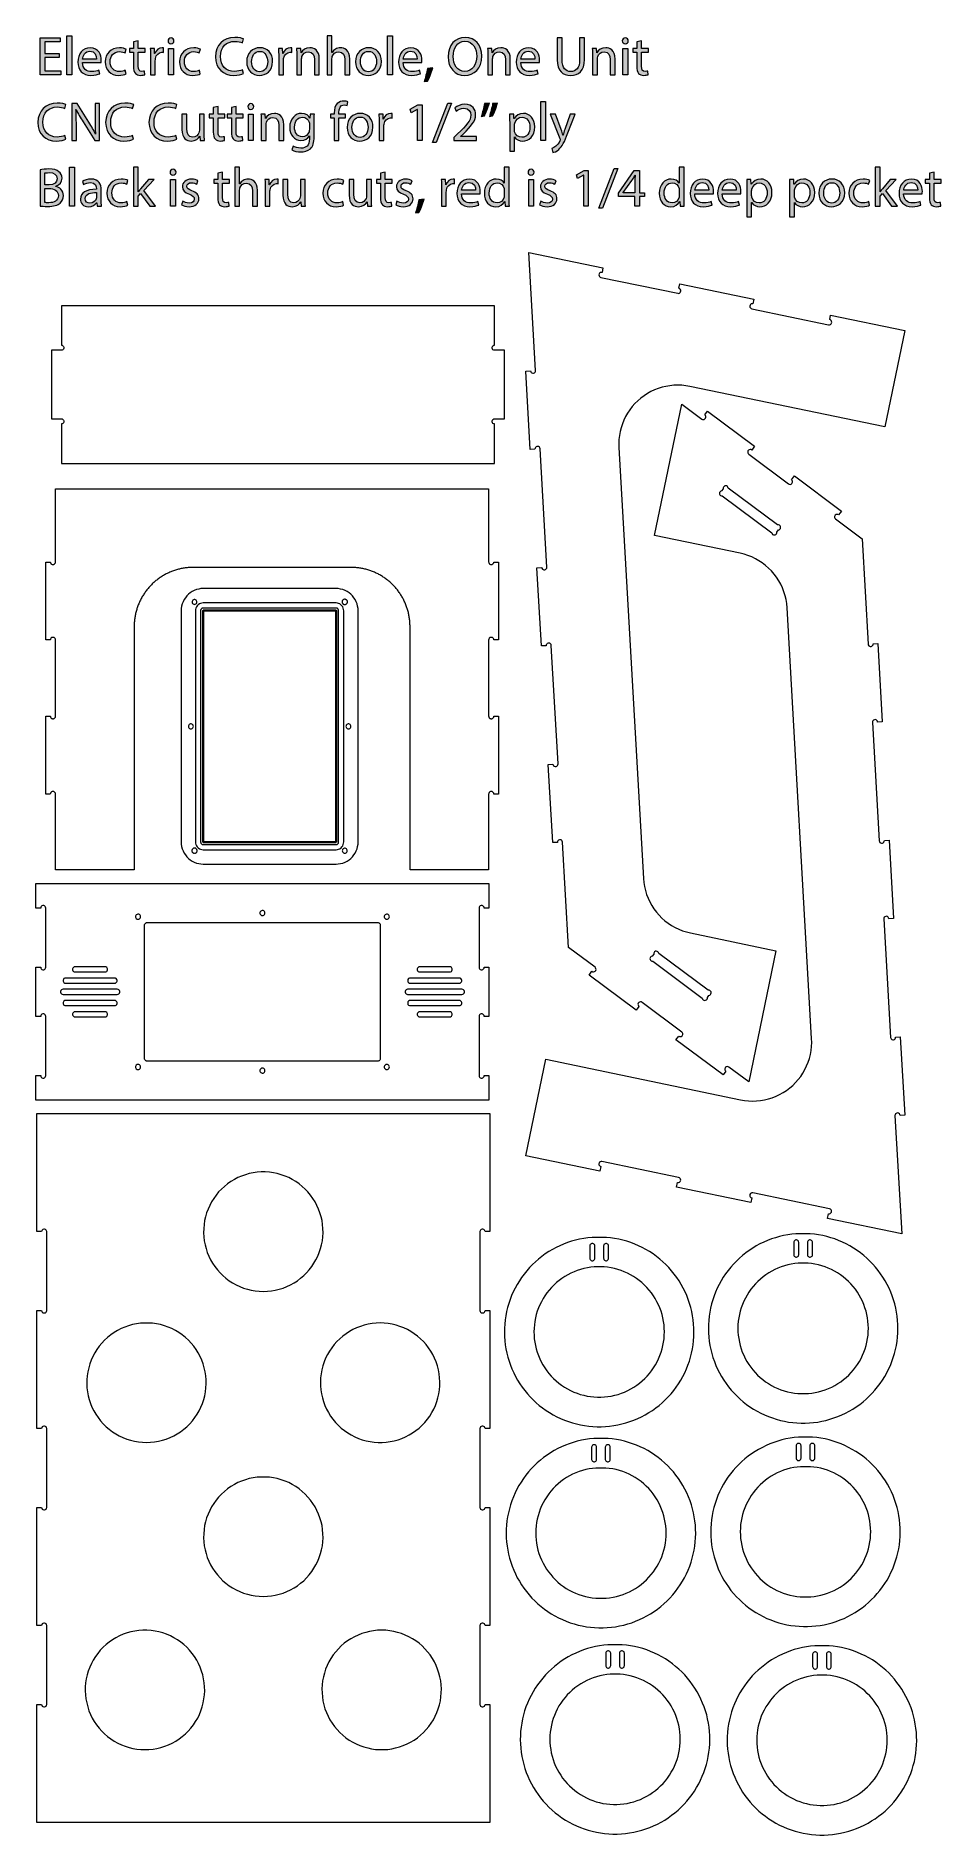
# Model space of a CAD drawing. Header units: inches. Extents: x -18.4 to 27.6, y -41.4 to 49.9.
import ezdxf

# ---------------------------------------------------------------- set-up
doc = ezdxf.new("R2010")
doc.units = ezdxf.units.IN
doc.header["$MEASUREMENT"] = 0
for name, color, linetype in [('Cutouts', 7, 'Continuous'), ('Notes', 7, 'Continuous'), ('Pocket', 7, 'Continuous')]:
    doc.layers.add(name, color=color, linetype=linetype)

# ---------------------------------------------------------------- blocks, each defined once
blk = doc.blocks.new('block 2')
at = {"layer": 'Notes'}
h = blk.add_hatch(color=7, dxfattribs=at)
h.dxf.hatch_style = 2
h.paths.add_polyline_path([(-17.183, 48.815), (-17.91, 48.815), (-17.91, 48.14), (-17.099, 48.14), (-17.099, 47.937), (-18.152, 47.937), (-18.152, 49.809), (-17.141, 49.809), (-17.141, 49.606), (-17.91, 49.606), (-17.91, 49.015), (-17.183, 49.015)])
h = blk.add_hatch(color=7, dxfattribs=at)
h.dxf.hatch_style = 2
h.paths.add_polyline_path([(-16.794, 49.909), (-16.549, 49.909), (-16.549, 47.937), (-16.794, 47.937)])
h = blk.add_hatch(color=7, dxfattribs=at)
h.dxf.hatch_style = 2
edge = h.paths.add_edge_path()
edge.add_spline(control_points=[(-13.172, 49.668), (-13.172, 49.668), (-13.172, 49.281), (-13.172, 49.281), (-13.172, 49.281), (-12.822, 49.281), (-12.822, 49.281), (-12.822, 49.281), (-12.822, 49.095), (-12.822, 49.095), (-12.822, 49.095), (-13.172, 49.095), (-13.172, 49.095), (-13.172, 49.095), (-13.172, 48.37), (-13.172, 48.37), (-13.172, 48.204), (-13.124, 48.109), (-12.988, 48.109), (-12.924, 48.109), (-12.877, 48.118), (-12.847, 48.126), (-12.847, 48.126), (-12.836, 47.943), (-12.836, 47.943), (-12.883, 47.923), (-12.958, 47.909), (-13.052, 47.909), (-13.166, 47.909), (-13.258, 47.945), (-13.316, 48.012), (-13.386, 48.084), (-13.411, 48.204), (-13.411, 48.362), (-13.411, 48.362), (-13.411, 49.095), (-13.411, 49.095), (-13.411, 49.095), (-13.619, 49.095), (-13.619, 49.095), (-13.619, 49.095), (-13.619, 49.281), (-13.619, 49.281), (-13.619, 49.281), (-13.411, 49.281), (-13.411, 49.281), (-13.411, 49.281), (-13.411, 49.604), (-13.411, 49.604), (-13.411, 49.604), (-13.172, 49.668), (-13.172, 49.668)], knot_values=[0, 0, 0, 0, 1, 1, 1, 2, 2, 2, 3, 3, 3, 4, 4, 4, 5, 5, 5, 6, 6, 6, 7, 7, 7, 8, 8, 8, 9, 9, 9, 10, 10, 10, 11, 11, 11, 12, 12, 12, 13, 13, 13, 14, 14, 14, 15, 15, 15, 16, 16, 16, 17, 17, 17, 17], degree=3, periodic=1)
h = blk.add_hatch(color=7, dxfattribs=at)
h.dxf.hatch_style = 2
edge = h.paths.add_edge_path()
edge.add_spline(control_points=[(-11.355, 49.659), (-11.352, 49.576), (-11.413, 49.509), (-11.511, 49.509), (-11.597, 49.509), (-11.658, 49.576), (-11.658, 49.659), (-11.658, 49.745), (-11.594, 49.812), (-11.505, 49.812), (-11.413, 49.812), (-11.355, 49.745), (-11.355, 49.659)], knot_values=[0, 0, 0, 0, 1, 1, 1, 2, 2, 2, 3, 3, 3, 4, 4, 4, 4], degree=3, periodic=1)
h.paths.add_polyline_path([(-11.627, 47.937), (-11.627, 49.281), (-11.383, 49.281), (-11.383, 47.937)])
h = blk.add_hatch(color=7, dxfattribs=at)
h.dxf.hatch_style = 2
edge = h.paths.add_edge_path()
edge.add_spline(control_points=[(-7.827, 47.998), (-7.916, 47.954), (-8.094, 47.909), (-8.322, 47.909), (-8.849, 47.909), (-9.247, 48.243), (-9.247, 48.856), (-9.247, 49.443), (-8.849, 49.84), (-8.269, 49.84), (-8.036, 49.84), (-7.888, 49.79), (-7.825, 49.756), (-7.825, 49.756), (-7.883, 49.559), (-7.883, 49.559), (-7.975, 49.604), (-8.105, 49.637), (-8.261, 49.637), (-8.699, 49.637), (-8.991, 49.356), (-8.991, 48.865), (-8.991, 48.406), (-8.727, 48.112), (-8.272, 48.112), (-8.124, 48.112), (-7.975, 48.143), (-7.877, 48.19), (-7.877, 48.19), (-7.827, 47.998), (-7.827, 47.998)], knot_values=[0, 0, 0, 0, 1, 1, 1, 2, 2, 2, 3, 3, 3, 4, 4, 4, 5, 5, 5, 6, 6, 6, 7, 7, 7, 8, 8, 8, 9, 9, 9, 10, 10, 10, 10], degree=3, periodic=1)
h = blk.add_hatch(color=7, dxfattribs=at)
h.dxf.hatch_style = 2
edge = h.paths.add_edge_path()
edge.add_spline(control_points=[(-3.577, 49.909), (-3.577, 49.909), (-3.333, 49.909), (-3.333, 49.909), (-3.333, 49.909), (-3.333, 49.07), (-3.333, 49.07), (-3.333, 49.07), (-3.327, 49.07), (-3.327, 49.07), (-3.288, 49.14), (-3.227, 49.201), (-3.152, 49.243), (-3.08, 49.284), (-2.994, 49.312), (-2.902, 49.312), (-2.722, 49.312), (-2.433, 49.201), (-2.433, 48.737), (-2.433, 48.737), (-2.433, 47.937), (-2.433, 47.937), (-2.433, 47.937), (-2.677, 47.937), (-2.677, 47.937), (-2.677, 47.937), (-2.677, 48.709), (-2.677, 48.709), (-2.677, 48.926), (-2.758, 49.109), (-2.988, 49.109), (-3.147, 49.109), (-3.272, 48.998), (-3.316, 48.865), (-3.33, 48.831), (-3.333, 48.795), (-3.333, 48.748), (-3.333, 48.748), (-3.333, 47.937), (-3.333, 47.937), (-3.333, 47.937), (-3.577, 47.937), (-3.577, 47.937), (-3.577, 47.937), (-3.577, 49.909), (-3.577, 49.909)], knot_values=[0, 0, 0, 0, 1, 1, 1, 2, 2, 2, 3, 3, 3, 4, 4, 4, 5, 5, 5, 6, 6, 6, 7, 7, 7, 8, 8, 8, 9, 9, 9, 10, 10, 10, 11, 11, 11, 12, 12, 12, 13, 13, 13, 14, 14, 14, 15, 15, 15, 15], degree=3, periodic=1)
h = blk.add_hatch(color=7, dxfattribs=at)
h.dxf.hatch_style = 2
h.paths.add_polyline_path([(-0.511, 49.909), (-0.266, 49.909), (-0.266, 47.937), (-0.511, 47.937)])
h = blk.add_hatch(color=7, dxfattribs=at)
h.dxf.hatch_style = 2
edge = h.paths.add_edge_path()
edge.add_spline(control_points=[(4.275, 48.893), (4.275, 48.248), (3.884, 47.906), (3.406, 47.906), (2.911, 47.906), (2.564, 48.29), (2.564, 48.856), (2.564, 49.451), (2.934, 49.84), (3.434, 49.84), (3.945, 49.84), (4.275, 49.448), (4.275, 48.893)], knot_values=[0, 0, 0, 0, 1, 1, 1, 2, 2, 2, 3, 3, 3, 4, 4, 4, 4], degree=3, periodic=1)
edge = h.paths.add_edge_path()
edge.add_spline(control_points=[(2.823, 48.862), (2.823, 48.462), (3.039, 48.104), (3.42, 48.104), (3.803, 48.104), (4.02, 48.456), (4.02, 48.881), (4.02, 49.254), (3.825, 49.643), (3.423, 49.643), (3.023, 49.643), (2.823, 49.273), (2.823, 48.862)], knot_values=[0, 0, 0, 0, 1, 1, 1, 2, 2, 2, 3, 3, 3, 4, 4, 4, 4], degree=3, periodic=1)
h = blk.add_hatch(color=7, dxfattribs=at)
h.dxf.hatch_style = 2
edge = h.paths.add_edge_path()
edge.add_spline(control_points=[(8.353, 49.809), (8.353, 49.809), (8.353, 48.701), (8.353, 48.701), (8.353, 48.281), (8.539, 48.104), (8.789, 48.104), (9.067, 48.104), (9.245, 48.287), (9.245, 48.701), (9.245, 48.701), (9.245, 49.809), (9.245, 49.809), (9.245, 49.809), (9.489, 49.809), (9.489, 49.809), (9.489, 49.809), (9.489, 48.718), (9.489, 48.718), (9.489, 48.143), (9.186, 47.906), (8.781, 47.906), (8.397, 47.906), (8.109, 48.126), (8.109, 48.706), (8.109, 48.706), (8.109, 49.809), (8.109, 49.809), (8.109, 49.809), (8.353, 49.809), (8.353, 49.809)], knot_values=[0, 0, 0, 0, 1, 1, 1, 2, 2, 2, 3, 3, 3, 4, 4, 4, 5, 5, 5, 6, 6, 6, 7, 7, 7, 8, 8, 8, 9, 9, 9, 10, 10, 10, 10], degree=3, periodic=1)
h = blk.add_hatch(color=7, dxfattribs=at)
h.dxf.hatch_style = 2
edge = h.paths.add_edge_path()
edge.add_spline(control_points=[(11.714, 49.659), (11.717, 49.576), (11.656, 49.509), (11.559, 49.509), (11.472, 49.509), (11.411, 49.576), (11.411, 49.659), (11.411, 49.745), (11.475, 49.812), (11.564, 49.812), (11.656, 49.812), (11.714, 49.745), (11.714, 49.659)], knot_values=[0, 0, 0, 0, 1, 1, 1, 2, 2, 2, 3, 3, 3, 4, 4, 4, 4], degree=3, periodic=1)
h.paths.add_polyline_path([(11.442, 47.937), (11.442, 49.281), (11.686, 49.281), (11.686, 47.937)])
h = blk.add_hatch(color=7, dxfattribs=at)
h.dxf.hatch_style = 2
edge = h.paths.add_edge_path()
edge.add_spline(control_points=[(12.386, 49.668), (12.386, 49.668), (12.386, 49.281), (12.386, 49.281), (12.386, 49.281), (12.736, 49.281), (12.736, 49.281), (12.736, 49.281), (12.736, 49.095), (12.736, 49.095), (12.736, 49.095), (12.386, 49.095), (12.386, 49.095), (12.386, 49.095), (12.386, 48.37), (12.386, 48.37), (12.386, 48.204), (12.434, 48.109), (12.57, 48.109), (12.634, 48.109), (12.681, 48.118), (12.711, 48.126), (12.711, 48.126), (12.722, 47.943), (12.722, 47.943), (12.675, 47.923), (12.6, 47.909), (12.506, 47.909), (12.392, 47.909), (12.3, 47.945), (12.242, 48.012), (12.172, 48.084), (12.147, 48.204), (12.147, 48.362), (12.147, 48.362), (12.147, 49.095), (12.147, 49.095), (12.147, 49.095), (11.939, 49.095), (11.939, 49.095), (11.939, 49.095), (11.939, 49.281), (11.939, 49.281), (11.939, 49.281), (12.147, 49.281), (12.147, 49.281), (12.147, 49.281), (12.147, 49.604), (12.147, 49.604), (12.147, 49.604), (12.386, 49.668), (12.386, 49.668)], knot_values=[0, 0, 0, 0, 1, 1, 1, 2, 2, 2, 3, 3, 3, 4, 4, 4, 5, 5, 5, 6, 6, 6, 7, 7, 7, 8, 8, 8, 9, 9, 9, 10, 10, 10, 11, 11, 11, 12, 12, 12, 13, 13, 13, 14, 14, 14, 15, 15, 15, 16, 16, 16, 17, 17, 17, 17], degree=3, periodic=1)
h = blk.add_hatch(color=7, dxfattribs=at)
h.dxf.hatch_style = 2
edge = h.paths.add_edge_path()
edge.add_spline(control_points=[(-16.002, 48.565), (-15.997, 48.234), (-15.785, 48.098), (-15.541, 48.098), (-15.366, 48.098), (-15.26, 48.129), (-15.169, 48.168), (-15.169, 48.168), (-15.127, 47.993), (-15.127, 47.993), (-15.213, 47.954), (-15.36, 47.909), (-15.574, 47.909), (-15.988, 47.909), (-16.235, 48.181), (-16.235, 48.587), (-16.235, 48.993), (-15.997, 49.312), (-15.605, 49.312), (-15.166, 49.312), (-15.049, 48.926), (-15.049, 48.679), (-15.049, 48.629), (-15.055, 48.59), (-15.058, 48.565), (-15.058, 48.565), (-16.002, 48.565), (-16.002, 48.565)], knot_values=[0, 0, 0, 0, 1, 1, 1, 2, 2, 2, 3, 3, 3, 4, 4, 4, 5, 5, 5, 6, 6, 6, 7, 7, 7, 8, 8, 8, 9, 9, 9, 9], degree=3, periodic=1)
edge = h.paths.add_edge_path()
edge.add_spline(control_points=[(-15.285, 48.74), (-15.283, 48.895), (-15.349, 49.137), (-15.624, 49.137), (-15.872, 49.137), (-15.98, 48.909), (-15.999, 48.74), (-15.999, 48.74), (-15.285, 48.74), (-15.285, 48.74)], knot_values=[0, 0, 0, 0, 1, 1, 1, 2, 2, 2, 3, 3, 3, 3], degree=3, periodic=1)
h = blk.add_hatch(color=7, dxfattribs=at)
h.dxf.hatch_style = 2
edge = h.paths.add_edge_path()
edge.add_spline(control_points=[(-13.788, 47.987), (-13.852, 47.954), (-13.994, 47.909), (-14.174, 47.909), (-14.58, 47.909), (-14.844, 48.184), (-14.844, 48.595), (-14.844, 49.009), (-14.56, 49.309), (-14.122, 49.309), (-13.977, 49.309), (-13.849, 49.273), (-13.783, 49.24), (-13.783, 49.24), (-13.838, 49.051), (-13.838, 49.051), (-13.897, 49.084), (-13.988, 49.115), (-14.122, 49.115), (-14.43, 49.115), (-14.597, 48.887), (-14.597, 48.606), (-14.597, 48.295), (-14.397, 48.104), (-14.13, 48.104), (-13.991, 48.104), (-13.899, 48.14), (-13.83, 48.17), (-13.83, 48.17), (-13.788, 47.987), (-13.788, 47.987)], knot_values=[0, 0, 0, 0, 1, 1, 1, 2, 2, 2, 3, 3, 3, 4, 4, 4, 5, 5, 5, 6, 6, 6, 7, 7, 7, 8, 8, 8, 9, 9, 9, 10, 10, 10, 10], degree=3, periodic=1)
h = blk.add_hatch(color=7, dxfattribs=at)
h.dxf.hatch_style = 2
edge = h.paths.add_edge_path()
edge.add_spline(control_points=[(-12.547, 48.862), (-12.547, 49.02), (-12.549, 49.156), (-12.558, 49.281), (-12.558, 49.281), (-12.344, 49.281), (-12.344, 49.281), (-12.344, 49.281), (-12.336, 49.018), (-12.336, 49.018), (-12.336, 49.018), (-12.324, 49.018), (-12.324, 49.018), (-12.263, 49.198), (-12.116, 49.312), (-11.952, 49.312), (-11.924, 49.312), (-11.905, 49.309), (-11.883, 49.304), (-11.883, 49.304), (-11.883, 49.073), (-11.883, 49.073), (-11.908, 49.079), (-11.933, 49.081), (-11.966, 49.081), (-12.138, 49.081), (-12.261, 48.951), (-12.294, 48.768), (-12.299, 48.734), (-12.305, 48.695), (-12.305, 48.654), (-12.305, 48.654), (-12.305, 47.937), (-12.305, 47.937), (-12.305, 47.937), (-12.547, 47.937), (-12.547, 47.937), (-12.547, 47.937), (-12.547, 48.862), (-12.547, 48.862)], knot_values=[0, 0, 0, 0, 1, 1, 1, 2, 2, 2, 3, 3, 3, 4, 4, 4, 5, 5, 5, 6, 6, 6, 7, 7, 7, 8, 8, 8, 9, 9, 9, 10, 10, 10, 11, 11, 11, 12, 12, 12, 13, 13, 13, 13], degree=3, periodic=1)
h = blk.add_hatch(color=7, dxfattribs=at)
h.dxf.hatch_style = 2
edge = h.paths.add_edge_path()
edge.add_spline(control_points=[(-10.019, 47.987), (-10.083, 47.954), (-10.224, 47.909), (-10.405, 47.909), (-10.811, 47.909), (-11.074, 48.184), (-11.074, 48.595), (-11.074, 49.009), (-10.791, 49.309), (-10.352, 49.309), (-10.208, 49.309), (-10.08, 49.273), (-10.013, 49.24), (-10.013, 49.24), (-10.069, 49.051), (-10.069, 49.051), (-10.127, 49.084), (-10.219, 49.115), (-10.352, 49.115), (-10.661, 49.115), (-10.827, 48.887), (-10.827, 48.606), (-10.827, 48.295), (-10.627, 48.104), (-10.361, 48.104), (-10.222, 48.104), (-10.13, 48.14), (-10.061, 48.17), (-10.061, 48.17), (-10.019, 47.987), (-10.019, 47.987)], knot_values=[0, 0, 0, 0, 1, 1, 1, 2, 2, 2, 3, 3, 3, 4, 4, 4, 5, 5, 5, 6, 6, 6, 7, 7, 7, 8, 8, 8, 9, 9, 9, 10, 10, 10, 10], degree=3, periodic=1)
h = blk.add_hatch(color=7, dxfattribs=at)
h.dxf.hatch_style = 2
edge = h.paths.add_edge_path()
edge.add_spline(control_points=[(-6.347, 48.62), (-6.347, 48.123), (-6.691, 47.906), (-7.016, 47.906), (-7.38, 47.906), (-7.661, 48.173), (-7.661, 48.598), (-7.661, 49.048), (-7.366, 49.312), (-6.994, 49.312), (-6.608, 49.312), (-6.347, 49.031), (-6.347, 48.62)], knot_values=[0, 0, 0, 0, 1, 1, 1, 2, 2, 2, 3, 3, 3, 4, 4, 4, 4], degree=3, periodic=1)
edge = h.paths.add_edge_path()
edge.add_spline(control_points=[(-7.413, 48.606), (-7.413, 48.312), (-7.244, 48.09), (-7.005, 48.09), (-6.772, 48.09), (-6.597, 48.309), (-6.597, 48.612), (-6.597, 48.84), (-6.711, 49.129), (-6.999, 49.129), (-7.288, 49.129), (-7.413, 48.862), (-7.413, 48.606)], knot_values=[0, 0, 0, 0, 1, 1, 1, 2, 2, 2, 3, 3, 3, 4, 4, 4, 4], degree=3, periodic=1)
h = blk.add_hatch(color=7, dxfattribs=at)
h.dxf.hatch_style = 2
edge = h.paths.add_edge_path()
edge.add_spline(control_points=[(-6.038, 48.862), (-6.038, 49.02), (-6.041, 49.156), (-6.049, 49.281), (-6.049, 49.281), (-5.836, 49.281), (-5.836, 49.281), (-5.836, 49.281), (-5.827, 49.018), (-5.827, 49.018), (-5.827, 49.018), (-5.816, 49.018), (-5.816, 49.018), (-5.755, 49.198), (-5.608, 49.312), (-5.444, 49.312), (-5.416, 49.312), (-5.397, 49.309), (-5.375, 49.304), (-5.375, 49.304), (-5.375, 49.073), (-5.375, 49.073), (-5.4, 49.079), (-5.425, 49.081), (-5.458, 49.081), (-5.63, 49.081), (-5.752, 48.951), (-5.786, 48.768), (-5.791, 48.734), (-5.797, 48.695), (-5.797, 48.654), (-5.797, 48.654), (-5.797, 47.937), (-5.797, 47.937), (-5.797, 47.937), (-6.038, 47.937), (-6.038, 47.937), (-6.038, 47.937), (-6.038, 48.862), (-6.038, 48.862)], knot_values=[0, 0, 0, 0, 1, 1, 1, 2, 2, 2, 3, 3, 3, 4, 4, 4, 5, 5, 5, 6, 6, 6, 7, 7, 7, 8, 8, 8, 9, 9, 9, 10, 10, 10, 11, 11, 11, 12, 12, 12, 13, 13, 13, 13], degree=3, periodic=1)
h = blk.add_hatch(color=7, dxfattribs=at)
h.dxf.hatch_style = 2
edge = h.paths.add_edge_path()
edge.add_spline(control_points=[(-5.119, 48.918), (-5.119, 49.056), (-5.122, 49.17), (-5.13, 49.281), (-5.13, 49.281), (-4.913, 49.281), (-4.913, 49.281), (-4.913, 49.281), (-4.9, 49.059), (-4.9, 49.059), (-4.9, 49.059), (-4.894, 49.059), (-4.894, 49.059), (-4.827, 49.187), (-4.672, 49.312), (-4.45, 49.312), (-4.263, 49.312), (-3.975, 49.201), (-3.975, 48.74), (-3.975, 48.74), (-3.975, 47.937), (-3.975, 47.937), (-3.975, 47.937), (-4.219, 47.937), (-4.219, 47.937), (-4.219, 47.937), (-4.219, 48.712), (-4.219, 48.712), (-4.219, 48.929), (-4.3, 49.109), (-4.53, 49.109), (-4.691, 49.109), (-4.816, 48.995), (-4.858, 48.859), (-4.869, 48.829), (-4.875, 48.787), (-4.875, 48.745), (-4.875, 48.745), (-4.875, 47.937), (-4.875, 47.937), (-4.875, 47.937), (-5.119, 47.937), (-5.119, 47.937), (-5.119, 47.937), (-5.119, 48.918), (-5.119, 48.918)], knot_values=[0, 0, 0, 0, 1, 1, 1, 2, 2, 2, 3, 3, 3, 4, 4, 4, 5, 5, 5, 6, 6, 6, 7, 7, 7, 8, 8, 8, 9, 9, 9, 10, 10, 10, 11, 11, 11, 12, 12, 12, 13, 13, 13, 14, 14, 14, 15, 15, 15, 15], degree=3, periodic=1)
h = blk.add_hatch(color=7, dxfattribs=at)
h.dxf.hatch_style = 2
edge = h.paths.add_edge_path()
edge.add_spline(control_points=[(-0.819, 48.62), (-0.819, 48.123), (-1.163, 47.906), (-1.488, 47.906), (-1.852, 47.906), (-2.133, 48.173), (-2.133, 48.598), (-2.133, 49.048), (-1.838, 49.312), (-1.466, 49.312), (-1.08, 49.312), (-0.819, 49.031), (-0.819, 48.62)], knot_values=[0, 0, 0, 0, 1, 1, 1, 2, 2, 2, 3, 3, 3, 4, 4, 4, 4], degree=3, periodic=1)
edge = h.paths.add_edge_path()
edge.add_spline(control_points=[(-1.886, 48.606), (-1.886, 48.312), (-1.716, 48.09), (-1.477, 48.09), (-1.244, 48.09), (-1.069, 48.309), (-1.069, 48.612), (-1.069, 48.84), (-1.183, 49.129), (-1.472, 49.129), (-1.761, 49.129), (-1.886, 48.862), (-1.886, 48.606)], knot_values=[0, 0, 0, 0, 1, 1, 1, 2, 2, 2, 3, 3, 3, 4, 4, 4, 4], degree=3, periodic=1)
h = blk.add_hatch(color=7, dxfattribs=at)
h.dxf.hatch_style = 2
edge = h.paths.add_edge_path()
edge.add_spline(control_points=[(0.281, 48.565), (0.287, 48.234), (0.498, 48.098), (0.742, 48.098), (0.917, 48.098), (1.023, 48.129), (1.114, 48.168), (1.114, 48.168), (1.156, 47.993), (1.156, 47.993), (1.07, 47.954), (0.923, 47.909), (0.709, 47.909), (0.295, 47.909), (0.048, 48.181), (0.048, 48.587), (0.048, 48.993), (0.287, 49.312), (0.678, 49.312), (1.117, 49.312), (1.234, 48.926), (1.234, 48.679), (1.234, 48.629), (1.228, 48.59), (1.225, 48.565), (1.225, 48.565), (0.281, 48.565), (0.281, 48.565)], knot_values=[0, 0, 0, 0, 1, 1, 1, 2, 2, 2, 3, 3, 3, 4, 4, 4, 5, 5, 5, 6, 6, 6, 7, 7, 7, 8, 8, 8, 9, 9, 9, 9], degree=3, periodic=1)
edge = h.paths.add_edge_path()
edge.add_spline(control_points=[(0.998, 48.74), (1, 48.895), (0.934, 49.137), (0.659, 49.137), (0.412, 49.137), (0.303, 48.909), (0.284, 48.74), (0.284, 48.74), (0.998, 48.74), (0.998, 48.74)], knot_values=[0, 0, 0, 0, 1, 1, 1, 2, 2, 2, 3, 3, 3, 3], degree=3, periodic=1)
h = blk.add_hatch(color=7, dxfattribs=at)
h.dxf.hatch_style = 2
edge = h.paths.add_edge_path()
edge.add_spline(control_points=[(4.581, 48.918), (4.581, 49.056), (4.578, 49.17), (4.57, 49.281), (4.57, 49.281), (4.786, 49.281), (4.786, 49.281), (4.786, 49.281), (4.8, 49.059), (4.8, 49.059), (4.8, 49.059), (4.806, 49.059), (4.806, 49.059), (4.873, 49.187), (5.028, 49.312), (5.25, 49.312), (5.436, 49.312), (5.725, 49.201), (5.725, 48.74), (5.725, 48.74), (5.725, 47.937), (5.725, 47.937), (5.725, 47.937), (5.481, 47.937), (5.481, 47.937), (5.481, 47.937), (5.481, 48.712), (5.481, 48.712), (5.481, 48.929), (5.4, 49.109), (5.17, 49.109), (5.009, 49.109), (4.884, 48.995), (4.842, 48.859), (4.831, 48.829), (4.825, 48.787), (4.825, 48.745), (4.825, 48.745), (4.825, 47.937), (4.825, 47.937), (4.825, 47.937), (4.581, 47.937), (4.581, 47.937), (4.581, 47.937), (4.581, 48.918), (4.581, 48.918)], knot_values=[0, 0, 0, 0, 1, 1, 1, 2, 2, 2, 3, 3, 3, 4, 4, 4, 5, 5, 5, 6, 6, 6, 7, 7, 7, 8, 8, 8, 9, 9, 9, 10, 10, 10, 11, 11, 11, 12, 12, 12, 13, 13, 13, 14, 14, 14, 15, 15, 15, 15], degree=3, periodic=1)
h = blk.add_hatch(color=7, dxfattribs=at)
h.dxf.hatch_style = 2
edge = h.paths.add_edge_path()
edge.add_spline(control_points=[(6.259, 48.565), (6.264, 48.234), (6.475, 48.098), (6.72, 48.098), (6.895, 48.098), (7, 48.129), (7.092, 48.168), (7.092, 48.168), (7.134, 47.993), (7.134, 47.993), (7.048, 47.954), (6.9, 47.909), (6.686, 47.909), (6.273, 47.909), (6.025, 48.181), (6.025, 48.587), (6.025, 48.993), (6.264, 49.312), (6.656, 49.312), (7.095, 49.312), (7.211, 48.926), (7.211, 48.679), (7.211, 48.629), (7.206, 48.59), (7.203, 48.565), (7.203, 48.565), (6.259, 48.565), (6.259, 48.565)], knot_values=[0, 0, 0, 0, 1, 1, 1, 2, 2, 2, 3, 3, 3, 4, 4, 4, 5, 5, 5, 6, 6, 6, 7, 7, 7, 8, 8, 8, 9, 9, 9, 9], degree=3, periodic=1)
edge = h.paths.add_edge_path()
edge.add_spline(control_points=[(6.975, 48.74), (6.978, 48.895), (6.911, 49.137), (6.636, 49.137), (6.389, 49.137), (6.281, 48.909), (6.261, 48.74), (6.261, 48.74), (6.975, 48.74), (6.975, 48.74)], knot_values=[0, 0, 0, 0, 1, 1, 1, 2, 2, 2, 3, 3, 3, 3], degree=3, periodic=1)
h = blk.add_hatch(color=7, dxfattribs=at)
h.dxf.hatch_style = 2
edge = h.paths.add_edge_path()
edge.add_spline(control_points=[(9.9, 48.918), (9.9, 49.056), (9.897, 49.17), (9.889, 49.281), (9.889, 49.281), (10.106, 49.281), (10.106, 49.281), (10.106, 49.281), (10.12, 49.059), (10.12, 49.059), (10.12, 49.059), (10.125, 49.059), (10.125, 49.059), (10.192, 49.187), (10.347, 49.312), (10.57, 49.312), (10.756, 49.312), (11.045, 49.201), (11.045, 48.74), (11.045, 48.74), (11.045, 47.937), (11.045, 47.937), (11.045, 47.937), (10.8, 47.937), (10.8, 47.937), (10.8, 47.937), (10.8, 48.712), (10.8, 48.712), (10.8, 48.929), (10.72, 49.109), (10.489, 49.109), (10.328, 49.109), (10.203, 48.995), (10.161, 48.859), (10.15, 48.829), (10.145, 48.787), (10.145, 48.745), (10.145, 48.745), (10.145, 47.937), (10.145, 47.937), (10.145, 47.937), (9.9, 47.937), (9.9, 47.937), (9.9, 47.937), (9.9, 48.918), (9.9, 48.918)], knot_values=[0, 0, 0, 0, 1, 1, 1, 2, 2, 2, 3, 3, 3, 4, 4, 4, 5, 5, 5, 6, 6, 6, 7, 7, 7, 8, 8, 8, 9, 9, 9, 10, 10, 10, 11, 11, 11, 12, 12, 12, 13, 13, 13, 14, 14, 14, 15, 15, 15, 15], degree=3, periodic=1)
h = blk.add_hatch(color=7, dxfattribs=at)
h.dxf.hatch_style = 2
edge = h.paths.add_edge_path()
edge.add_spline(control_points=[(1.345, 47.595), (1.406, 47.759), (1.481, 48.056), (1.512, 48.259), (1.512, 48.259), (1.784, 48.287), (1.784, 48.287), (1.72, 48.051), (1.598, 47.743), (1.52, 47.612), (1.52, 47.612), (1.345, 47.595), (1.345, 47.595)], knot_values=[0, 0, 0, 0, 1, 1, 1, 2, 2, 2, 3, 3, 3, 4, 4, 4, 4], degree=3, periodic=1)
h = blk.add_hatch(color=7, dxfattribs=at)
h.dxf.hatch_style = 2
edge = h.paths.add_edge_path()
edge.add_spline(control_points=[(-3.216, 44.604), (-3.216, 44.604), (-3.216, 45.762), (-3.216, 45.762), (-3.216, 45.762), (-3.405, 45.762), (-3.405, 45.762), (-3.405, 45.762), (-3.405, 45.948), (-3.405, 45.948), (-3.405, 45.948), (-3.216, 45.948), (-3.216, 45.948), (-3.216, 45.948), (-3.216, 46.012), (-3.216, 46.012), (-3.216, 46.201), (-3.175, 46.373), (-3.061, 46.481), (-2.969, 46.57), (-2.847, 46.606), (-2.733, 46.606), (-2.647, 46.606), (-2.572, 46.587), (-2.525, 46.568), (-2.525, 46.568), (-2.558, 46.379), (-2.558, 46.379), (-2.594, 46.395), (-2.644, 46.409), (-2.713, 46.409), (-2.922, 46.409), (-2.975, 46.226), (-2.975, 46.02), (-2.975, 46.02), (-2.975, 45.948), (-2.975, 45.948), (-2.975, 45.948), (-2.65, 45.948), (-2.65, 45.948), (-2.65, 45.948), (-2.65, 45.762), (-2.65, 45.762), (-2.65, 45.762), (-2.975, 45.762), (-2.975, 45.762), (-2.975, 45.762), (-2.975, 44.604), (-2.975, 44.604), (-2.975, 44.604), (-3.216, 44.604), (-3.216, 44.604)], knot_values=[0, 0, 0, 0, 1, 1, 1, 2, 2, 2, 3, 3, 3, 4, 4, 4, 5, 5, 5, 6, 6, 6, 7, 7, 7, 8, 8, 8, 9, 9, 9, 10, 10, 10, 11, 11, 11, 12, 12, 12, 13, 13, 13, 14, 14, 14, 15, 15, 15, 16, 16, 16, 17, 17, 17, 17], degree=3, periodic=1)
h = blk.add_hatch(color=7, dxfattribs=at)
h.dxf.hatch_style = 2
edge = h.paths.add_edge_path()
edge.add_spline(control_points=[(-16.844, 44.665), (-16.933, 44.62), (-17.11, 44.576), (-17.338, 44.576), (-17.866, 44.576), (-18.263, 44.909), (-18.263, 45.523), (-18.263, 46.109), (-17.866, 46.506), (-17.285, 46.506), (-17.052, 46.506), (-16.905, 46.456), (-16.841, 46.423), (-16.841, 46.423), (-16.899, 46.226), (-16.899, 46.226), (-16.991, 46.27), (-17.122, 46.304), (-17.277, 46.304), (-17.716, 46.304), (-18.008, 46.023), (-18.008, 45.531), (-18.008, 45.073), (-17.744, 44.779), (-17.288, 44.779), (-17.141, 44.779), (-16.991, 44.809), (-16.894, 44.856), (-16.894, 44.856), (-16.844, 44.665), (-16.844, 44.665)], knot_values=[0, 0, 0, 0, 1, 1, 1, 2, 2, 2, 3, 3, 3, 4, 4, 4, 5, 5, 5, 6, 6, 6, 7, 7, 7, 8, 8, 8, 9, 9, 9, 10, 10, 10, 10], degree=3, periodic=1)
h = blk.add_hatch(color=7, dxfattribs=at)
h.dxf.hatch_style = 2
edge = h.paths.add_edge_path()
edge.add_spline(control_points=[(-16.541, 44.604), (-16.541, 44.604), (-16.541, 46.476), (-16.541, 46.476), (-16.541, 46.476), (-16.277, 46.476), (-16.277, 46.476), (-16.277, 46.476), (-15.677, 45.529), (-15.677, 45.529), (-15.538, 45.309), (-15.43, 45.112), (-15.341, 44.92), (-15.341, 44.92), (-15.335, 44.923), (-15.335, 44.923), (-15.358, 45.173), (-15.363, 45.401), (-15.363, 45.693), (-15.363, 45.693), (-15.363, 46.476), (-15.363, 46.476), (-15.363, 46.476), (-15.135, 46.476), (-15.135, 46.476), (-15.135, 46.476), (-15.135, 44.604), (-15.135, 44.604), (-15.135, 44.604), (-15.38, 44.604), (-15.38, 44.604), (-15.38, 44.604), (-15.974, 45.554), (-15.974, 45.554), (-16.105, 45.762), (-16.23, 45.976), (-16.324, 46.179), (-16.324, 46.179), (-16.333, 46.176), (-16.333, 46.176), (-16.319, 45.94), (-16.313, 45.715), (-16.313, 45.404), (-16.313, 45.404), (-16.313, 44.604), (-16.313, 44.604), (-16.313, 44.604), (-16.541, 44.604), (-16.541, 44.604)], knot_values=[0, 0, 0, 0, 1, 1, 1, 2, 2, 2, 3, 3, 3, 4, 4, 4, 5, 5, 5, 6, 6, 6, 7, 7, 7, 8, 8, 8, 9, 9, 9, 10, 10, 10, 11, 11, 11, 12, 12, 12, 13, 13, 13, 14, 14, 14, 15, 15, 15, 16, 16, 16, 16], degree=3, periodic=1)
h = blk.add_hatch(color=7, dxfattribs=at)
h.dxf.hatch_style = 2
edge = h.paths.add_edge_path()
edge.add_spline(control_points=[(-13.405, 44.665), (-13.494, 44.62), (-13.672, 44.576), (-13.899, 44.576), (-14.427, 44.576), (-14.824, 44.909), (-14.824, 45.523), (-14.824, 46.109), (-14.427, 46.506), (-13.847, 46.506), (-13.613, 46.506), (-13.466, 46.456), (-13.402, 46.423), (-13.402, 46.423), (-13.46, 46.226), (-13.46, 46.226), (-13.552, 46.27), (-13.683, 46.304), (-13.838, 46.304), (-14.277, 46.304), (-14.569, 46.023), (-14.569, 45.531), (-14.569, 45.073), (-14.305, 44.779), (-13.849, 44.779), (-13.702, 44.779), (-13.552, 44.809), (-13.455, 44.856), (-13.455, 44.856), (-13.405, 44.665), (-13.405, 44.665)], knot_values=[0, 0, 0, 0, 1, 1, 1, 2, 2, 2, 3, 3, 3, 4, 4, 4, 5, 5, 5, 6, 6, 6, 7, 7, 7, 8, 8, 8, 9, 9, 9, 10, 10, 10, 10], degree=3, periodic=1)
h = blk.add_hatch(color=7, dxfattribs=at)
h.dxf.hatch_style = 2
edge = h.paths.add_edge_path()
edge.add_spline(control_points=[(-11.205, 44.665), (-11.294, 44.62), (-11.472, 44.576), (-11.699, 44.576), (-12.227, 44.576), (-12.624, 44.909), (-12.624, 45.523), (-12.624, 46.109), (-12.227, 46.506), (-11.647, 46.506), (-11.413, 46.506), (-11.266, 46.456), (-11.202, 46.423), (-11.202, 46.423), (-11.261, 46.226), (-11.261, 46.226), (-11.352, 46.27), (-11.483, 46.304), (-11.638, 46.304), (-12.077, 46.304), (-12.369, 46.023), (-12.369, 45.531), (-12.369, 45.073), (-12.105, 44.779), (-11.649, 44.779), (-11.502, 44.779), (-11.352, 44.809), (-11.255, 44.856), (-11.255, 44.856), (-11.205, 44.665), (-11.205, 44.665)], knot_values=[0, 0, 0, 0, 1, 1, 1, 2, 2, 2, 3, 3, 3, 4, 4, 4, 5, 5, 5, 6, 6, 6, 7, 7, 7, 8, 8, 8, 9, 9, 9, 10, 10, 10, 10], degree=3, periodic=1)
h = blk.add_hatch(color=7, dxfattribs=at)
h.dxf.hatch_style = 2
edge = h.paths.add_edge_path()
edge.add_spline(control_points=[(-9.819, 44.97), (-9.819, 44.831), (-9.816, 44.709), (-9.808, 44.604), (-9.808, 44.604), (-10.024, 44.604), (-10.024, 44.604), (-10.024, 44.604), (-10.038, 44.823), (-10.038, 44.823), (-10.038, 44.823), (-10.044, 44.823), (-10.044, 44.823), (-10.108, 44.715), (-10.249, 44.573), (-10.488, 44.573), (-10.699, 44.573), (-10.952, 44.69), (-10.952, 45.162), (-10.952, 45.162), (-10.952, 45.948), (-10.952, 45.948), (-10.952, 45.948), (-10.708, 45.948), (-10.708, 45.948), (-10.708, 45.948), (-10.708, 45.204), (-10.708, 45.204), (-10.708, 44.948), (-10.63, 44.776), (-10.408, 44.776), (-10.244, 44.776), (-10.13, 44.89), (-10.086, 44.998), (-10.072, 45.034), (-10.063, 45.079), (-10.063, 45.123), (-10.063, 45.123), (-10.063, 45.948), (-10.063, 45.948), (-10.063, 45.948), (-9.819, 45.948), (-9.819, 45.948), (-9.819, 45.948), (-9.819, 44.97), (-9.819, 44.97)], knot_values=[0, 0, 0, 0, 1, 1, 1, 2, 2, 2, 3, 3, 3, 4, 4, 4, 5, 5, 5, 6, 6, 6, 7, 7, 7, 8, 8, 8, 9, 9, 9, 10, 10, 10, 11, 11, 11, 12, 12, 12, 13, 13, 13, 14, 14, 14, 15, 15, 15, 15], degree=3, periodic=1)
h = blk.add_hatch(color=7, dxfattribs=at)
h.dxf.hatch_style = 2
edge = h.paths.add_edge_path()
edge.add_spline(control_points=[(-9.119, 46.334), (-9.119, 46.334), (-9.119, 45.948), (-9.119, 45.948), (-9.119, 45.948), (-8.769, 45.948), (-8.769, 45.948), (-8.769, 45.948), (-8.769, 45.762), (-8.769, 45.762), (-8.769, 45.762), (-9.119, 45.762), (-9.119, 45.762), (-9.119, 45.762), (-9.119, 45.037), (-9.119, 45.037), (-9.119, 44.87), (-9.072, 44.776), (-8.936, 44.776), (-8.872, 44.776), (-8.824, 44.784), (-8.794, 44.793), (-8.794, 44.793), (-8.783, 44.609), (-8.783, 44.609), (-8.83, 44.59), (-8.905, 44.576), (-8.999, 44.576), (-9.113, 44.576), (-9.205, 44.612), (-9.263, 44.679), (-9.333, 44.751), (-9.358, 44.87), (-9.358, 45.029), (-9.358, 45.029), (-9.358, 45.762), (-9.358, 45.762), (-9.358, 45.762), (-9.566, 45.762), (-9.566, 45.762), (-9.566, 45.762), (-9.566, 45.948), (-9.566, 45.948), (-9.566, 45.948), (-9.358, 45.948), (-9.358, 45.948), (-9.358, 45.948), (-9.358, 46.27), (-9.358, 46.27), (-9.358, 46.27), (-9.119, 46.334), (-9.119, 46.334)], knot_values=[0, 0, 0, 0, 1, 1, 1, 2, 2, 2, 3, 3, 3, 4, 4, 4, 5, 5, 5, 6, 6, 6, 7, 7, 7, 8, 8, 8, 9, 9, 9, 10, 10, 10, 11, 11, 11, 12, 12, 12, 13, 13, 13, 14, 14, 14, 15, 15, 15, 16, 16, 16, 17, 17, 17, 17], degree=3, periodic=1)
h = blk.add_hatch(color=7, dxfattribs=at)
h.dxf.hatch_style = 2
edge = h.paths.add_edge_path()
edge.add_spline(control_points=[(-8.199, 46.334), (-8.199, 46.334), (-8.199, 45.948), (-8.199, 45.948), (-8.199, 45.948), (-7.849, 45.948), (-7.849, 45.948), (-7.849, 45.948), (-7.849, 45.762), (-7.849, 45.762), (-7.849, 45.762), (-8.199, 45.762), (-8.199, 45.762), (-8.199, 45.762), (-8.199, 45.037), (-8.199, 45.037), (-8.199, 44.87), (-8.152, 44.776), (-8.016, 44.776), (-7.952, 44.776), (-7.905, 44.784), (-7.874, 44.793), (-7.874, 44.793), (-7.863, 44.609), (-7.863, 44.609), (-7.911, 44.59), (-7.986, 44.576), (-8.08, 44.576), (-8.194, 44.576), (-8.286, 44.612), (-8.344, 44.679), (-8.413, 44.751), (-8.438, 44.87), (-8.438, 45.029), (-8.438, 45.029), (-8.438, 45.762), (-8.438, 45.762), (-8.438, 45.762), (-8.647, 45.762), (-8.647, 45.762), (-8.647, 45.762), (-8.647, 45.948), (-8.647, 45.948), (-8.647, 45.948), (-8.438, 45.948), (-8.438, 45.948), (-8.438, 45.948), (-8.438, 46.27), (-8.438, 46.27), (-8.438, 46.27), (-8.199, 46.334), (-8.199, 46.334)], knot_values=[0, 0, 0, 0, 1, 1, 1, 2, 2, 2, 3, 3, 3, 4, 4, 4, 5, 5, 5, 6, 6, 6, 7, 7, 7, 8, 8, 8, 9, 9, 9, 10, 10, 10, 11, 11, 11, 12, 12, 12, 13, 13, 13, 14, 14, 14, 15, 15, 15, 16, 16, 16, 17, 17, 17, 17], degree=3, periodic=1)
h = blk.add_hatch(color=7, dxfattribs=at)
h.dxf.hatch_style = 2
edge = h.paths.add_edge_path()
edge.add_spline(control_points=[(-7.302, 46.326), (-7.299, 46.243), (-7.361, 46.176), (-7.458, 46.176), (-7.544, 46.176), (-7.605, 46.243), (-7.605, 46.326), (-7.605, 46.412), (-7.541, 46.479), (-7.452, 46.479), (-7.361, 46.479), (-7.302, 46.412), (-7.302, 46.326)], knot_values=[0, 0, 0, 0, 1, 1, 1, 2, 2, 2, 3, 3, 3, 4, 4, 4, 4], degree=3, periodic=1)
h.paths.add_polyline_path([(-7.574, 44.604), (-7.574, 45.948), (-7.33, 45.948), (-7.33, 44.604)])
h = blk.add_hatch(color=7, dxfattribs=at)
h.dxf.hatch_style = 2
edge = h.paths.add_edge_path()
edge.add_spline(control_points=[(-6.924, 45.584), (-6.924, 45.723), (-6.927, 45.837), (-6.936, 45.948), (-6.936, 45.948), (-6.719, 45.948), (-6.719, 45.948), (-6.719, 45.948), (-6.705, 45.726), (-6.705, 45.726), (-6.705, 45.726), (-6.7, 45.726), (-6.7, 45.726), (-6.633, 45.854), (-6.477, 45.979), (-6.255, 45.979), (-6.069, 45.979), (-5.78, 45.868), (-5.78, 45.406), (-5.78, 45.406), (-5.78, 44.604), (-5.78, 44.604), (-5.78, 44.604), (-6.025, 44.604), (-6.025, 44.604), (-6.025, 44.604), (-6.025, 45.379), (-6.025, 45.379), (-6.025, 45.595), (-6.105, 45.776), (-6.336, 45.776), (-6.497, 45.776), (-6.622, 45.662), (-6.663, 45.526), (-6.674, 45.495), (-6.68, 45.454), (-6.68, 45.412), (-6.68, 45.412), (-6.68, 44.604), (-6.68, 44.604), (-6.68, 44.604), (-6.924, 44.604), (-6.924, 44.604), (-6.924, 44.604), (-6.924, 45.584), (-6.924, 45.584)], knot_values=[0, 0, 0, 0, 1, 1, 1, 2, 2, 2, 3, 3, 3, 4, 4, 4, 5, 5, 5, 6, 6, 6, 7, 7, 7, 8, 8, 8, 9, 9, 9, 10, 10, 10, 11, 11, 11, 12, 12, 12, 13, 13, 13, 14, 14, 14, 15, 15, 15, 15], degree=3, periodic=1)
h = blk.add_hatch(color=7, dxfattribs=at)
h.dxf.hatch_style = 2
edge = h.paths.add_edge_path()
edge.add_spline(control_points=[(-4.225, 45.948), (-4.23, 45.851), (-4.236, 45.743), (-4.236, 45.579), (-4.236, 45.579), (-4.236, 44.798), (-4.236, 44.798), (-4.236, 44.49), (-4.297, 44.301), (-4.427, 44.184), (-4.558, 44.062), (-4.747, 44.023), (-4.916, 44.023), (-5.077, 44.023), (-5.255, 44.062), (-5.363, 44.134), (-5.363, 44.134), (-5.302, 44.32), (-5.302, 44.32), (-5.213, 44.265), (-5.075, 44.215), (-4.908, 44.215), (-4.658, 44.215), (-4.475, 44.345), (-4.475, 44.684), (-4.475, 44.684), (-4.475, 44.834), (-4.475, 44.834), (-4.475, 44.834), (-4.48, 44.834), (-4.48, 44.834), (-4.555, 44.709), (-4.7, 44.609), (-4.908, 44.609), (-5.241, 44.609), (-5.48, 44.893), (-5.48, 45.265), (-5.48, 45.72), (-5.183, 45.979), (-4.875, 45.979), (-4.641, 45.979), (-4.513, 45.856), (-4.455, 45.745), (-4.455, 45.745), (-4.45, 45.745), (-4.45, 45.745), (-4.45, 45.745), (-4.438, 45.948), (-4.438, 45.948), (-4.438, 45.948), (-4.225, 45.948), (-4.225, 45.948)], knot_values=[0, 0, 0, 0, 1, 1, 1, 2, 2, 2, 3, 3, 3, 4, 4, 4, 5, 5, 5, 6, 6, 6, 7, 7, 7, 8, 8, 8, 9, 9, 9, 10, 10, 10, 11, 11, 11, 12, 12, 12, 13, 13, 13, 14, 14, 14, 15, 15, 15, 16, 16, 16, 17, 17, 17, 17], degree=3, periodic=1)
edge = h.paths.add_edge_path()
edge.add_spline(control_points=[(-4.477, 45.418), (-4.477, 45.459), (-4.48, 45.495), (-4.491, 45.529), (-4.536, 45.67), (-4.655, 45.787), (-4.833, 45.787), (-5.066, 45.787), (-5.233, 45.59), (-5.233, 45.279), (-5.233, 45.015), (-5.1, 44.795), (-4.836, 44.795), (-4.686, 44.795), (-4.55, 44.89), (-4.497, 45.045), (-4.483, 45.087), (-4.477, 45.134), (-4.477, 45.176), (-4.477, 45.176), (-4.477, 45.418), (-4.477, 45.418)], knot_values=[0, 0, 0, 0, 1, 1, 1, 2, 2, 2, 3, 3, 3, 4, 4, 4, 5, 5, 5, 6, 6, 6, 7, 7, 7, 7], degree=3, periodic=1)
h = blk.add_hatch(color=7, dxfattribs=at)
h.dxf.hatch_style = 2
edge = h.paths.add_edge_path()
edge.add_spline(control_points=[(-1.25, 45.287), (-1.25, 44.79), (-1.594, 44.573), (-1.919, 44.573), (-2.283, 44.573), (-2.563, 44.84), (-2.563, 45.265), (-2.563, 45.715), (-2.269, 45.979), (-1.897, 45.979), (-1.511, 45.979), (-1.25, 45.698), (-1.25, 45.287)], knot_values=[0, 0, 0, 0, 1, 1, 1, 2, 2, 2, 3, 3, 3, 4, 4, 4, 4], degree=3, periodic=1)
edge = h.paths.add_edge_path()
edge.add_spline(control_points=[(-2.316, 45.273), (-2.316, 44.979), (-2.147, 44.756), (-1.908, 44.756), (-1.675, 44.756), (-1.5, 44.976), (-1.5, 45.279), (-1.5, 45.506), (-1.613, 45.795), (-1.902, 45.795), (-2.191, 45.795), (-2.316, 45.529), (-2.316, 45.273)], knot_values=[0, 0, 0, 0, 1, 1, 1, 2, 2, 2, 3, 3, 3, 4, 4, 4, 4], degree=3, periodic=1)
h = blk.add_hatch(color=7, dxfattribs=at)
h.dxf.hatch_style = 2
edge = h.paths.add_edge_path()
edge.add_spline(control_points=[(-0.941, 45.529), (-0.941, 45.687), (-0.944, 45.823), (-0.952, 45.948), (-0.952, 45.948), (-0.738, 45.948), (-0.738, 45.948), (-0.738, 45.948), (-0.73, 45.684), (-0.73, 45.684), (-0.73, 45.684), (-0.719, 45.684), (-0.719, 45.684), (-0.658, 45.865), (-0.511, 45.979), (-0.347, 45.979), (-0.319, 45.979), (-0.3, 45.976), (-0.277, 45.97), (-0.277, 45.97), (-0.277, 45.74), (-0.277, 45.74), (-0.302, 45.745), (-0.327, 45.748), (-0.361, 45.748), (-0.533, 45.748), (-0.655, 45.618), (-0.688, 45.434), (-0.694, 45.401), (-0.7, 45.362), (-0.7, 45.32), (-0.7, 45.32), (-0.7, 44.604), (-0.7, 44.604), (-0.7, 44.604), (-0.941, 44.604), (-0.941, 44.604), (-0.941, 44.604), (-0.941, 45.529), (-0.941, 45.529)], knot_values=[0, 0, 0, 0, 1, 1, 1, 2, 2, 2, 3, 3, 3, 4, 4, 4, 5, 5, 5, 6, 6, 6, 7, 7, 7, 8, 8, 8, 9, 9, 9, 10, 10, 10, 11, 11, 11, 12, 12, 12, 13, 13, 13, 13], degree=3, periodic=1)
h = blk.add_hatch(color=7, dxfattribs=at)
h.dxf.hatch_style = 2
h.paths.add_polyline_path([(1.009, 46.181), (1.003, 46.181), (0.689, 46.012), (0.642, 46.198), (1.036, 46.409), (1.245, 46.409), (1.245, 44.604), (1.009, 44.604)])
h = blk.add_hatch(color=7, dxfattribs=at)
h.dxf.hatch_style = 2
h.paths.add_polyline_path([(1.775, 44.493), (2.55, 46.506), (2.739, 46.506), (1.961, 44.493)])
h = blk.add_hatch(color=7, dxfattribs=at)
h.dxf.hatch_style = 2
edge = h.paths.add_edge_path()
edge.add_spline(control_points=[(2.856, 44.604), (2.856, 44.604), (2.856, 44.754), (2.856, 44.754), (2.856, 44.754), (3.048, 44.94), (3.048, 44.94), (3.509, 45.379), (3.717, 45.612), (3.72, 45.884), (3.72, 46.068), (3.631, 46.237), (3.361, 46.237), (3.198, 46.237), (3.061, 46.154), (2.978, 46.084), (2.978, 46.084), (2.9, 46.256), (2.9, 46.256), (3.025, 46.362), (3.203, 46.44), (3.411, 46.44), (3.8, 46.44), (3.964, 46.173), (3.964, 45.915), (3.964, 45.581), (3.723, 45.312), (3.342, 44.945), (3.342, 44.945), (3.198, 44.812), (3.198, 44.812), (3.198, 44.812), (3.198, 44.806), (3.198, 44.806), (3.198, 44.806), (4.009, 44.806), (4.009, 44.806), (4.009, 44.806), (4.009, 44.604), (4.009, 44.604), (4.009, 44.604), (2.856, 44.604), (2.856, 44.604)], knot_values=[0, 0, 0, 0, 1, 1, 1, 2, 2, 2, 3, 3, 3, 4, 4, 4, 5, 5, 5, 6, 6, 6, 7, 7, 7, 8, 8, 8, 9, 9, 9, 10, 10, 10, 11, 11, 11, 12, 12, 12, 13, 13, 13, 14, 14, 14, 14], degree=3, periodic=1)
h = blk.add_hatch(color=7, dxfattribs=at)
h.dxf.hatch_style = 2
edge = h.paths.add_edge_path()
edge.add_spline(control_points=[(4.664, 46.506), (4.6, 46.273), (4.481, 45.976), (4.406, 45.848), (4.406, 45.848), (4.25, 45.829), (4.25, 45.829), (4.309, 45.993), (4.384, 46.281), (4.414, 46.481), (4.414, 46.481), (4.664, 46.506), (4.664, 46.506)], knot_values=[0, 0, 0, 0, 1, 1, 1, 2, 2, 2, 3, 3, 3, 4, 4, 4, 4], degree=3, periodic=1)
edge = h.paths.add_edge_path()
edge.add_spline(control_points=[(5.075, 46.506), (5.011, 46.273), (4.892, 45.976), (4.817, 45.848), (4.817, 45.848), (4.661, 45.829), (4.661, 45.829), (4.722, 45.993), (4.795, 46.281), (4.825, 46.481), (4.825, 46.481), (5.075, 46.506), (5.075, 46.506)], knot_values=[0, 0, 0, 0, 1, 1, 1, 2, 2, 2, 3, 3, 3, 4, 4, 4, 4], degree=3, periodic=1)
h = blk.add_hatch(color=7, dxfattribs=at)
h.dxf.hatch_style = 2
edge = h.paths.add_edge_path()
edge.add_spline(control_points=[(5.692, 45.509), (5.692, 45.681), (5.686, 45.82), (5.681, 45.948), (5.681, 45.948), (5.9, 45.948), (5.9, 45.948), (5.9, 45.948), (5.911, 45.718), (5.911, 45.718), (5.911, 45.718), (5.917, 45.718), (5.917, 45.718), (6.017, 45.881), (6.175, 45.979), (6.395, 45.979), (6.72, 45.979), (6.964, 45.704), (6.964, 45.295), (6.964, 44.812), (6.67, 44.573), (6.353, 44.573), (6.175, 44.573), (6.02, 44.651), (5.939, 44.784), (5.939, 44.784), (5.934, 44.784), (5.934, 44.784), (5.934, 44.784), (5.934, 44.054), (5.934, 44.054), (5.934, 44.054), (5.692, 44.054), (5.692, 44.054), (5.692, 44.054), (5.692, 45.509), (5.692, 45.509)], knot_values=[0, 0, 0, 0, 1, 1, 1, 2, 2, 2, 3, 3, 3, 4, 4, 4, 5, 5, 5, 6, 6, 6, 7, 7, 7, 8, 8, 8, 9, 9, 9, 10, 10, 10, 11, 11, 11, 12, 12, 12, 12], degree=3, periodic=1)
edge = h.paths.add_edge_path()
edge.add_spline(control_points=[(5.934, 45.151), (5.934, 45.115), (5.939, 45.081), (5.945, 45.051), (5.989, 44.881), (6.136, 44.765), (6.311, 44.765), (6.57, 44.765), (6.72, 44.976), (6.72, 45.284), (6.72, 45.554), (6.578, 45.784), (6.32, 45.784), (6.153, 45.784), (5.997, 45.665), (5.95, 45.481), (5.942, 45.451), (5.934, 45.415), (5.934, 45.381), (5.934, 45.381), (5.934, 45.151), (5.934, 45.151)], knot_values=[0, 0, 0, 0, 1, 1, 1, 2, 2, 2, 3, 3, 3, 4, 4, 4, 5, 5, 5, 6, 6, 6, 7, 7, 7, 7], degree=3, periodic=1)
h = blk.add_hatch(color=7, dxfattribs=at)
h.dxf.hatch_style = 2
h.paths.add_polyline_path([(7.272, 46.576), (7.517, 46.576), (7.517, 44.604), (7.272, 44.604)])
h = blk.add_hatch(color=7, dxfattribs=at)
h.dxf.hatch_style = 2
edge = h.paths.add_edge_path()
edge.add_spline(control_points=[(8.017, 45.948), (8.017, 45.948), (8.311, 45.154), (8.311, 45.154), (8.342, 45.065), (8.375, 44.959), (8.397, 44.879), (8.397, 44.879), (8.403, 44.879), (8.403, 44.879), (8.428, 44.959), (8.456, 45.062), (8.489, 45.159), (8.489, 45.159), (8.756, 45.948), (8.756, 45.948), (8.756, 45.948), (9.014, 45.948), (9.014, 45.948), (9.014, 45.948), (8.647, 44.99), (8.647, 44.99), (8.472, 44.529), (8.353, 44.293), (8.186, 44.148), (8.067, 44.043), (7.947, 44.001), (7.886, 43.99), (7.886, 43.99), (7.825, 44.195), (7.825, 44.195), (7.886, 44.215), (7.967, 44.254), (8.039, 44.315), (8.106, 44.368), (8.189, 44.462), (8.245, 44.587), (8.256, 44.612), (8.264, 44.631), (8.264, 44.645), (8.264, 44.659), (8.258, 44.679), (8.247, 44.709), (8.247, 44.709), (7.75, 45.948), (7.75, 45.948), (7.75, 45.948), (8.017, 45.948), (8.017, 45.948)], knot_values=[0, 0, 0, 0, 1, 1, 1, 2, 2, 2, 3, 3, 3, 4, 4, 4, 5, 5, 5, 6, 6, 6, 7, 7, 7, 8, 8, 8, 9, 9, 9, 10, 10, 10, 11, 11, 11, 12, 12, 12, 13, 13, 13, 14, 14, 14, 15, 15, 15, 16, 16, 16, 16], degree=3, periodic=1)
h = blk.add_hatch(color=7, dxfattribs=at)
h.dxf.hatch_style = 2
edge = h.paths.add_edge_path()
edge.add_spline(control_points=[(-18.152, 43.118), (-18.047, 43.14), (-17.88, 43.156), (-17.71, 43.156), (-17.469, 43.156), (-17.313, 43.115), (-17.197, 43.02), (-17.099, 42.948), (-17.041, 42.837), (-17.041, 42.69), (-17.041, 42.509), (-17.16, 42.351), (-17.358, 42.279), (-17.358, 42.279), (-17.358, 42.273), (-17.358, 42.273), (-17.18, 42.229), (-16.972, 42.081), (-16.972, 41.804), (-16.972, 41.643), (-17.035, 41.52), (-17.13, 41.429), (-17.26, 41.309), (-17.472, 41.254), (-17.777, 41.254), (-17.944, 41.254), (-18.072, 41.265), (-18.152, 41.276), (-18.152, 41.276), (-18.152, 43.118), (-18.152, 43.118)], knot_values=[0, 0, 0, 0, 1, 1, 1, 2, 2, 2, 3, 3, 3, 4, 4, 4, 5, 5, 5, 6, 6, 6, 7, 7, 7, 8, 8, 8, 9, 9, 9, 10, 10, 10, 10], degree=3, periodic=1)
edge = h.paths.add_edge_path()
edge.add_spline(control_points=[(-17.91, 42.351), (-17.91, 42.351), (-17.691, 42.351), (-17.691, 42.351), (-17.435, 42.351), (-17.285, 42.484), (-17.285, 42.665), (-17.285, 42.884), (-17.452, 42.97), (-17.697, 42.97), (-17.808, 42.97), (-17.872, 42.962), (-17.91, 42.954), (-17.91, 42.954), (-17.91, 42.351), (-17.91, 42.351)], knot_values=[0, 0, 0, 0, 1, 1, 1, 2, 2, 2, 3, 3, 3, 4, 4, 4, 5, 5, 5, 5], degree=3, periodic=1)
edge = h.paths.add_edge_path()
edge.add_spline(control_points=[(-17.91, 41.454), (-17.863, 41.445), (-17.794, 41.443), (-17.708, 41.443), (-17.458, 41.443), (-17.227, 41.534), (-17.227, 41.806), (-17.227, 42.062), (-17.447, 42.168), (-17.71, 42.168), (-17.71, 42.168), (-17.91, 42.168), (-17.91, 42.168), (-17.91, 42.168), (-17.91, 41.454), (-17.91, 41.454)], knot_values=[0, 0, 0, 0, 1, 1, 1, 2, 2, 2, 3, 3, 3, 4, 4, 4, 5, 5, 5, 5], degree=3, periodic=1)
h = blk.add_hatch(color=7, dxfattribs=at)
h.dxf.hatch_style = 2
h.paths.add_polyline_path([(-16.655, 43.243), (-16.41, 43.243), (-16.41, 41.27), (-16.655, 41.27)])
h = blk.add_hatch(color=7, dxfattribs=at)
h.dxf.hatch_style = 2
edge = h.paths.add_edge_path()
edge.add_spline(control_points=[(-13.174, 41.998), (-13.174, 41.998), (-13.169, 41.998), (-13.169, 41.998), (-13.135, 42.045), (-13.088, 42.104), (-13.049, 42.151), (-13.049, 42.151), (-12.655, 42.615), (-12.655, 42.615), (-12.655, 42.615), (-12.36, 42.615), (-12.36, 42.615), (-12.36, 42.615), (-12.88, 42.062), (-12.88, 42.062), (-12.88, 42.062), (-12.288, 41.27), (-12.288, 41.27), (-12.288, 41.27), (-12.585, 41.27), (-12.585, 41.27), (-12.585, 41.27), (-13.049, 41.915), (-13.049, 41.915), (-13.049, 41.915), (-13.174, 41.776), (-13.174, 41.776), (-13.174, 41.776), (-13.174, 41.27), (-13.174, 41.27), (-13.174, 41.27), (-13.416, 41.27), (-13.416, 41.27), (-13.416, 41.27), (-13.416, 43.243), (-13.416, 43.243), (-13.416, 43.243), (-13.174, 43.243), (-13.174, 43.243), (-13.174, 43.243), (-13.174, 41.998), (-13.174, 41.998)], knot_values=[0, 0, 0, 0, 1, 1, 1, 2, 2, 2, 3, 3, 3, 4, 4, 4, 5, 5, 5, 6, 6, 6, 7, 7, 7, 8, 8, 8, 9, 9, 9, 10, 10, 10, 11, 11, 11, 12, 12, 12, 13, 13, 13, 14, 14, 14, 14], degree=3, periodic=1)
h = blk.add_hatch(color=7, dxfattribs=at)
h.dxf.hatch_style = 2
edge = h.paths.add_edge_path()
edge.add_spline(control_points=[(-11.252, 42.993), (-11.249, 42.909), (-11.31, 42.843), (-11.408, 42.843), (-11.494, 42.843), (-11.555, 42.909), (-11.555, 42.993), (-11.555, 43.079), (-11.491, 43.145), (-11.402, 43.145), (-11.31, 43.145), (-11.252, 43.079), (-11.252, 42.993)], knot_values=[0, 0, 0, 0, 1, 1, 1, 2, 2, 2, 3, 3, 3, 4, 4, 4, 4], degree=3, periodic=1)
h.paths.add_polyline_path([(-11.524, 41.27), (-11.524, 42.615), (-11.28, 42.615), (-11.28, 41.27)])
h = blk.add_hatch(color=7, dxfattribs=at)
h.dxf.hatch_style = 2
edge = h.paths.add_edge_path()
edge.add_spline(control_points=[(-8.891, 43.001), (-8.891, 43.001), (-8.891, 42.615), (-8.891, 42.615), (-8.891, 42.615), (-8.541, 42.615), (-8.541, 42.615), (-8.541, 42.615), (-8.541, 42.429), (-8.541, 42.429), (-8.541, 42.429), (-8.891, 42.429), (-8.891, 42.429), (-8.891, 42.429), (-8.891, 41.704), (-8.891, 41.704), (-8.891, 41.537), (-8.844, 41.443), (-8.708, 41.443), (-8.644, 41.443), (-8.597, 41.451), (-8.566, 41.459), (-8.566, 41.459), (-8.555, 41.276), (-8.555, 41.276), (-8.602, 41.256), (-8.677, 41.243), (-8.772, 41.243), (-8.886, 41.243), (-8.977, 41.279), (-9.036, 41.345), (-9.105, 41.418), (-9.13, 41.537), (-9.13, 41.695), (-9.13, 41.695), (-9.13, 42.429), (-9.13, 42.429), (-9.13, 42.429), (-9.338, 42.429), (-9.338, 42.429), (-9.338, 42.429), (-9.338, 42.615), (-9.338, 42.615), (-9.338, 42.615), (-9.13, 42.615), (-9.13, 42.615), (-9.13, 42.615), (-9.13, 42.937), (-9.13, 42.937), (-9.13, 42.937), (-8.891, 43.001), (-8.891, 43.001)], knot_values=[0, 0, 0, 0, 1, 1, 1, 2, 2, 2, 3, 3, 3, 4, 4, 4, 5, 5, 5, 6, 6, 6, 7, 7, 7, 8, 8, 8, 9, 9, 9, 10, 10, 10, 11, 11, 11, 12, 12, 12, 13, 13, 13, 14, 14, 14, 15, 15, 15, 16, 16, 16, 17, 17, 17, 17], degree=3, periodic=1)
h = blk.add_hatch(color=7, dxfattribs=at)
h.dxf.hatch_style = 2
edge = h.paths.add_edge_path()
edge.add_spline(control_points=[(-8.266, 43.243), (-8.266, 43.243), (-8.022, 43.243), (-8.022, 43.243), (-8.022, 43.243), (-8.022, 42.404), (-8.022, 42.404), (-8.022, 42.404), (-8.016, 42.404), (-8.016, 42.404), (-7.977, 42.473), (-7.916, 42.534), (-7.841, 42.576), (-7.769, 42.618), (-7.683, 42.645), (-7.591, 42.645), (-7.411, 42.645), (-7.122, 42.534), (-7.122, 42.07), (-7.122, 42.07), (-7.122, 41.27), (-7.122, 41.27), (-7.122, 41.27), (-7.366, 41.27), (-7.366, 41.27), (-7.366, 41.27), (-7.366, 42.043), (-7.366, 42.043), (-7.366, 42.259), (-7.447, 42.443), (-7.677, 42.443), (-7.836, 42.443), (-7.961, 42.331), (-8.005, 42.198), (-8.019, 42.165), (-8.022, 42.129), (-8.022, 42.081), (-8.022, 42.081), (-8.022, 41.27), (-8.022, 41.27), (-8.022, 41.27), (-8.266, 41.27), (-8.266, 41.27), (-8.266, 41.27), (-8.266, 43.243), (-8.266, 43.243)], knot_values=[0, 0, 0, 0, 1, 1, 1, 2, 2, 2, 3, 3, 3, 4, 4, 4, 5, 5, 5, 6, 6, 6, 7, 7, 7, 8, 8, 8, 9, 9, 9, 10, 10, 10, 11, 11, 11, 12, 12, 12, 13, 13, 13, 14, 14, 14, 15, 15, 15, 15], degree=3, periodic=1)
h = blk.add_hatch(color=7, dxfattribs=at)
h.dxf.hatch_style = 2
edge = h.paths.add_edge_path()
edge.add_spline(control_points=[(-0.627, 43.001), (-0.627, 43.001), (-0.627, 42.615), (-0.627, 42.615), (-0.627, 42.615), (-0.277, 42.615), (-0.277, 42.615), (-0.277, 42.615), (-0.277, 42.429), (-0.277, 42.429), (-0.277, 42.429), (-0.627, 42.429), (-0.627, 42.429), (-0.627, 42.429), (-0.627, 41.704), (-0.627, 41.704), (-0.627, 41.537), (-0.58, 41.443), (-0.444, 41.443), (-0.38, 41.443), (-0.333, 41.451), (-0.302, 41.459), (-0.302, 41.459), (-0.291, 41.276), (-0.291, 41.276), (-0.338, 41.256), (-0.413, 41.243), (-0.508, 41.243), (-0.622, 41.243), (-0.713, 41.279), (-0.772, 41.345), (-0.841, 41.418), (-0.866, 41.537), (-0.866, 41.695), (-0.866, 41.695), (-0.866, 42.429), (-0.866, 42.429), (-0.866, 42.429), (-1.075, 42.429), (-1.075, 42.429), (-1.075, 42.429), (-1.075, 42.615), (-1.075, 42.615), (-1.075, 42.615), (-0.866, 42.615), (-0.866, 42.615), (-0.866, 42.615), (-0.866, 42.937), (-0.866, 42.937), (-0.866, 42.937), (-0.627, 43.001), (-0.627, 43.001)], knot_values=[0, 0, 0, 0, 1, 1, 1, 2, 2, 2, 3, 3, 3, 4, 4, 4, 5, 5, 5, 6, 6, 6, 7, 7, 7, 8, 8, 8, 9, 9, 9, 10, 10, 10, 11, 11, 11, 12, 12, 12, 13, 13, 13, 14, 14, 14, 15, 15, 15, 16, 16, 16, 17, 17, 17, 17], degree=3, periodic=1)
h = blk.add_hatch(color=7, dxfattribs=at)
h.dxf.hatch_style = 2
edge = h.paths.add_edge_path()
edge.add_spline(control_points=[(5.664, 43.243), (5.664, 43.243), (5.664, 41.618), (5.664, 41.618), (5.664, 41.498), (5.667, 41.362), (5.675, 41.27), (5.675, 41.27), (5.456, 41.27), (5.456, 41.27), (5.456, 41.27), (5.445, 41.504), (5.445, 41.504), (5.445, 41.504), (5.439, 41.504), (5.439, 41.504), (5.364, 41.354), (5.2, 41.24), (4.981, 41.24), (4.656, 41.24), (4.406, 41.515), (4.406, 41.923), (4.403, 42.37), (4.681, 42.645), (5.009, 42.645), (5.214, 42.645), (5.353, 42.548), (5.414, 42.44), (5.414, 42.44), (5.42, 42.44), (5.42, 42.44), (5.42, 42.44), (5.42, 43.243), (5.42, 43.243), (5.42, 43.243), (5.664, 43.243), (5.664, 43.243)], knot_values=[0, 0, 0, 0, 1, 1, 1, 2, 2, 2, 3, 3, 3, 4, 4, 4, 5, 5, 5, 6, 6, 6, 7, 7, 7, 8, 8, 8, 9, 9, 9, 10, 10, 10, 11, 11, 11, 12, 12, 12, 12], degree=3, periodic=1)
edge = h.paths.add_edge_path()
edge.add_spline(control_points=[(5.42, 42.068), (5.42, 42.098), (5.417, 42.14), (5.409, 42.17), (5.373, 42.326), (5.239, 42.454), (5.056, 42.454), (4.803, 42.454), (4.653, 42.231), (4.653, 41.934), (4.653, 41.662), (4.786, 41.437), (5.05, 41.437), (5.214, 41.437), (5.364, 41.545), (5.409, 41.729), (5.417, 41.762), (5.42, 41.795), (5.42, 41.834), (5.42, 41.834), (5.42, 42.068), (5.42, 42.068)], knot_values=[0, 0, 0, 0, 1, 1, 1, 2, 2, 2, 3, 3, 3, 4, 4, 4, 5, 5, 5, 6, 6, 6, 7, 7, 7, 7], degree=3, periodic=1)
h = blk.add_hatch(color=7, dxfattribs=at)
h.dxf.hatch_style = 2
edge = h.paths.add_edge_path()
edge.add_spline(control_points=[(6.931, 42.993), (6.934, 42.909), (6.873, 42.843), (6.775, 42.843), (6.689, 42.843), (6.628, 42.909), (6.628, 42.993), (6.628, 43.079), (6.692, 43.145), (6.781, 43.145), (6.873, 43.145), (6.931, 43.079), (6.931, 42.993)], knot_values=[0, 0, 0, 0, 1, 1, 1, 2, 2, 2, 3, 3, 3, 4, 4, 4, 4], degree=3, periodic=1)
h.paths.add_polyline_path([(6.659, 41.27), (6.659, 42.615), (6.903, 42.615), (6.903, 41.27)])
h = blk.add_hatch(color=7, dxfattribs=at)
h.dxf.hatch_style = 2
h.paths.add_polyline_path([(9.45, 42.848), (9.445, 42.848), (9.131, 42.679), (9.084, 42.865), (9.478, 43.076), (9.686, 43.076), (9.686, 41.27), (9.45, 41.27)])
h = blk.add_hatch(color=7, dxfattribs=at)
h.dxf.hatch_style = 2
h.paths.add_polyline_path([(10.217, 41.159), (10.992, 43.173), (11.181, 43.173), (10.403, 41.159)])
h = blk.add_hatch(color=7, dxfattribs=at)
h.dxf.hatch_style = 2
h.paths.add_polyline_path([(12.053, 41.27), (12.053, 41.762), (11.214, 41.762), (11.214, 41.923), (12.02, 43.076), (12.284, 43.076), (12.284, 41.954), (12.536, 41.954), (12.536, 41.762), (12.284, 41.762), (12.284, 41.27)])
edge = h.paths.add_edge_path()
edge.add_spline(control_points=[(12.053, 41.954), (12.053, 41.954), (12.053, 42.556), (12.053, 42.556), (12.053, 42.651), (12.056, 42.745), (12.061, 42.84), (12.061, 42.84), (12.053, 42.84), (12.053, 42.84), (11.997, 42.734), (11.953, 42.656), (11.903, 42.573), (11.903, 42.573), (11.461, 41.959), (11.461, 41.959), (11.461, 41.959), (11.461, 41.954), (11.461, 41.954), (11.461, 41.954), (12.053, 41.954), (12.053, 41.954)], knot_values=[0, 0, 0, 0, 1, 1, 1, 2, 2, 2, 3, 3, 3, 4, 4, 4, 5, 5, 5, 6, 6, 6, 7, 7, 7, 7], degree=3, periodic=1)
h = blk.add_hatch(color=7, dxfattribs=at)
h.dxf.hatch_style = 2
edge = h.paths.add_edge_path()
edge.add_spline(control_points=[(14.55, 43.243), (14.55, 43.243), (14.55, 41.618), (14.55, 41.618), (14.55, 41.498), (14.553, 41.362), (14.561, 41.27), (14.561, 41.27), (14.342, 41.27), (14.342, 41.27), (14.342, 41.27), (14.331, 41.504), (14.331, 41.504), (14.331, 41.504), (14.325, 41.504), (14.325, 41.504), (14.25, 41.354), (14.086, 41.24), (13.867, 41.24), (13.542, 41.24), (13.292, 41.515), (13.292, 41.923), (13.289, 42.37), (13.567, 42.645), (13.895, 42.645), (14.1, 42.645), (14.239, 42.548), (14.3, 42.44), (14.3, 42.44), (14.306, 42.44), (14.306, 42.44), (14.306, 42.44), (14.306, 43.243), (14.306, 43.243), (14.306, 43.243), (14.55, 43.243), (14.55, 43.243)], knot_values=[0, 0, 0, 0, 1, 1, 1, 2, 2, 2, 3, 3, 3, 4, 4, 4, 5, 5, 5, 6, 6, 6, 7, 7, 7, 8, 8, 8, 9, 9, 9, 10, 10, 10, 11, 11, 11, 12, 12, 12, 12], degree=3, periodic=1)
edge = h.paths.add_edge_path()
edge.add_spline(control_points=[(14.306, 42.068), (14.306, 42.098), (14.303, 42.14), (14.295, 42.17), (14.258, 42.326), (14.125, 42.454), (13.942, 42.454), (13.689, 42.454), (13.539, 42.231), (13.539, 41.934), (13.539, 41.662), (13.672, 41.437), (13.936, 41.437), (14.1, 41.437), (14.25, 41.545), (14.295, 41.729), (14.303, 41.762), (14.306, 41.795), (14.306, 41.834), (14.306, 41.834), (14.306, 42.068), (14.306, 42.068)], knot_values=[0, 0, 0, 0, 1, 1, 1, 2, 2, 2, 3, 3, 3, 4, 4, 4, 5, 5, 5, 6, 6, 6, 7, 7, 7, 7], degree=3, periodic=1)
h = blk.add_hatch(color=7, dxfattribs=at)
h.dxf.hatch_style = 2
edge = h.paths.add_edge_path()
edge.add_spline(control_points=[(24.5, 41.998), (24.5, 41.998), (24.505, 41.998), (24.505, 41.998), (24.539, 42.045), (24.586, 42.104), (24.625, 42.151), (24.625, 42.151), (25.019, 42.615), (25.019, 42.615), (25.019, 42.615), (25.314, 42.615), (25.314, 42.615), (25.314, 42.615), (24.794, 42.062), (24.794, 42.062), (24.794, 42.062), (25.386, 41.27), (25.386, 41.27), (25.386, 41.27), (25.089, 41.27), (25.089, 41.27), (25.089, 41.27), (24.625, 41.915), (24.625, 41.915), (24.625, 41.915), (24.5, 41.776), (24.5, 41.776), (24.5, 41.776), (24.5, 41.27), (24.5, 41.27), (24.5, 41.27), (24.258, 41.27), (24.258, 41.27), (24.258, 41.27), (24.258, 43.243), (24.258, 43.243), (24.258, 43.243), (24.5, 43.243), (24.5, 43.243), (24.5, 43.243), (24.5, 41.998), (24.5, 41.998)], knot_values=[0, 0, 0, 0, 1, 1, 1, 2, 2, 2, 3, 3, 3, 4, 4, 4, 5, 5, 5, 6, 6, 6, 7, 7, 7, 8, 8, 8, 9, 9, 9, 10, 10, 10, 11, 11, 11, 12, 12, 12, 13, 13, 13, 14, 14, 14, 14], degree=3, periodic=1)
h = blk.add_hatch(color=7, dxfattribs=at)
h.dxf.hatch_style = 2
edge = h.paths.add_edge_path()
edge.add_spline(control_points=[(27.247, 43.001), (27.247, 43.001), (27.247, 42.615), (27.247, 42.615), (27.247, 42.615), (27.597, 42.615), (27.597, 42.615), (27.597, 42.615), (27.597, 42.429), (27.597, 42.429), (27.597, 42.429), (27.247, 42.429), (27.247, 42.429), (27.247, 42.429), (27.247, 41.704), (27.247, 41.704), (27.247, 41.537), (27.294, 41.443), (27.43, 41.443), (27.494, 41.443), (27.542, 41.451), (27.572, 41.459), (27.572, 41.459), (27.583, 41.276), (27.583, 41.276), (27.536, 41.256), (27.461, 41.243), (27.367, 41.243), (27.253, 41.243), (27.161, 41.279), (27.103, 41.345), (27.033, 41.418), (27.008, 41.537), (27.008, 41.695), (27.008, 41.695), (27.008, 42.429), (27.008, 42.429), (27.008, 42.429), (26.8, 42.429), (26.8, 42.429), (26.8, 42.429), (26.8, 42.615), (26.8, 42.615), (26.8, 42.615), (27.008, 42.615), (27.008, 42.615), (27.008, 42.615), (27.008, 42.937), (27.008, 42.937), (27.008, 42.937), (27.247, 43.001), (27.247, 43.001)], knot_values=[0, 0, 0, 0, 1, 1, 1, 2, 2, 2, 3, 3, 3, 4, 4, 4, 5, 5, 5, 6, 6, 6, 7, 7, 7, 8, 8, 8, 9, 9, 9, 10, 10, 10, 11, 11, 11, 12, 12, 12, 13, 13, 13, 14, 14, 14, 15, 15, 15, 16, 16, 16, 17, 17, 17, 17], degree=3, periodic=1)
h = blk.add_hatch(color=7, dxfattribs=at)
h.dxf.hatch_style = 2
edge = h.paths.add_edge_path()
edge.add_spline(control_points=[(-15.255, 41.27), (-15.255, 41.27), (-15.274, 41.44), (-15.274, 41.44), (-15.274, 41.44), (-15.283, 41.44), (-15.283, 41.44), (-15.358, 41.334), (-15.502, 41.24), (-15.694, 41.24), (-15.966, 41.24), (-16.105, 41.431), (-16.105, 41.626), (-16.105, 41.951), (-15.816, 42.129), (-15.297, 42.126), (-15.297, 42.126), (-15.297, 42.154), (-15.297, 42.154), (-15.297, 42.265), (-15.327, 42.465), (-15.602, 42.465), (-15.727, 42.465), (-15.858, 42.426), (-15.952, 42.365), (-15.952, 42.365), (-16.008, 42.526), (-16.008, 42.526), (-15.897, 42.598), (-15.735, 42.645), (-15.566, 42.645), (-15.155, 42.645), (-15.055, 42.365), (-15.055, 42.095), (-15.055, 42.095), (-15.055, 41.593), (-15.055, 41.593), (-15.055, 41.476), (-15.049, 41.362), (-15.033, 41.27), (-15.033, 41.27), (-15.255, 41.27), (-15.255, 41.27)], knot_values=[0, 0, 0, 0, 1, 1, 1, 2, 2, 2, 3, 3, 3, 4, 4, 4, 5, 5, 5, 6, 6, 6, 7, 7, 7, 8, 8, 8, 9, 9, 9, 10, 10, 10, 11, 11, 11, 12, 12, 12, 13, 13, 13, 14, 14, 14, 14], degree=3, periodic=1)
edge = h.paths.add_edge_path()
edge.add_spline(control_points=[(-15.291, 41.956), (-15.558, 41.962), (-15.86, 41.915), (-15.86, 41.654), (-15.86, 41.495), (-15.755, 41.42), (-15.63, 41.42), (-15.455, 41.42), (-15.344, 41.531), (-15.305, 41.645), (-15.297, 41.67), (-15.291, 41.698), (-15.291, 41.723), (-15.291, 41.723), (-15.291, 41.956), (-15.291, 41.956)], knot_values=[0, 0, 0, 0, 1, 1, 1, 2, 2, 2, 3, 3, 3, 4, 4, 4, 5, 5, 5, 5], degree=3, periodic=1)
h = blk.add_hatch(color=7, dxfattribs=at)
h.dxf.hatch_style = 2
edge = h.paths.add_edge_path()
edge.add_spline(control_points=[(-13.702, 41.32), (-13.766, 41.287), (-13.908, 41.243), (-14.088, 41.243), (-14.494, 41.243), (-14.758, 41.518), (-14.758, 41.929), (-14.758, 42.343), (-14.474, 42.643), (-14.035, 42.643), (-13.891, 42.643), (-13.763, 42.606), (-13.697, 42.573), (-13.697, 42.573), (-13.752, 42.384), (-13.752, 42.384), (-13.81, 42.418), (-13.902, 42.448), (-14.035, 42.448), (-14.344, 42.448), (-14.51, 42.22), (-14.51, 41.94), (-14.51, 41.629), (-14.31, 41.437), (-14.044, 41.437), (-13.905, 41.437), (-13.813, 41.473), (-13.744, 41.504), (-13.744, 41.504), (-13.702, 41.32), (-13.702, 41.32)], knot_values=[0, 0, 0, 0, 1, 1, 1, 2, 2, 2, 3, 3, 3, 4, 4, 4, 5, 5, 5, 6, 6, 6, 7, 7, 7, 8, 8, 8, 9, 9, 9, 10, 10, 10, 10], degree=3, periodic=1)
h = blk.add_hatch(color=7, dxfattribs=at)
h.dxf.hatch_style = 2
edge = h.paths.add_edge_path()
edge.add_spline(control_points=[(-10.908, 41.52), (-10.836, 41.473), (-10.708, 41.423), (-10.586, 41.423), (-10.408, 41.423), (-10.324, 41.512), (-10.324, 41.623), (-10.324, 41.74), (-10.394, 41.804), (-10.574, 41.87), (-10.816, 41.956), (-10.93, 42.09), (-10.93, 42.251), (-10.93, 42.468), (-10.755, 42.645), (-10.466, 42.645), (-10.33, 42.645), (-10.211, 42.606), (-10.136, 42.562), (-10.136, 42.562), (-10.197, 42.384), (-10.197, 42.384), (-10.249, 42.418), (-10.347, 42.462), (-10.472, 42.462), (-10.616, 42.462), (-10.697, 42.379), (-10.697, 42.279), (-10.697, 42.168), (-10.616, 42.118), (-10.441, 42.051), (-10.208, 41.962), (-10.088, 41.845), (-10.088, 41.645), (-10.088, 41.409), (-10.272, 41.243), (-10.591, 41.243), (-10.738, 41.243), (-10.874, 41.279), (-10.969, 41.334), (-10.969, 41.334), (-10.908, 41.52), (-10.908, 41.52)], knot_values=[0, 0, 0, 0, 1, 1, 1, 2, 2, 2, 3, 3, 3, 4, 4, 4, 5, 5, 5, 6, 6, 6, 7, 7, 7, 8, 8, 8, 9, 9, 9, 10, 10, 10, 11, 11, 11, 12, 12, 12, 13, 13, 13, 14, 14, 14, 14], degree=3, periodic=1)
h = blk.add_hatch(color=7, dxfattribs=at)
h.dxf.hatch_style = 2
edge = h.paths.add_edge_path()
edge.add_spline(control_points=[(-6.724, 42.195), (-6.724, 42.354), (-6.727, 42.49), (-6.736, 42.615), (-6.736, 42.615), (-6.522, 42.615), (-6.522, 42.615), (-6.522, 42.615), (-6.513, 42.351), (-6.513, 42.351), (-6.513, 42.351), (-6.502, 42.351), (-6.502, 42.351), (-6.441, 42.531), (-6.294, 42.645), (-6.13, 42.645), (-6.102, 42.645), (-6.083, 42.643), (-6.061, 42.637), (-6.061, 42.637), (-6.061, 42.406), (-6.061, 42.406), (-6.086, 42.412), (-6.111, 42.415), (-6.144, 42.415), (-6.316, 42.415), (-6.438, 42.284), (-6.472, 42.101), (-6.477, 42.068), (-6.483, 42.029), (-6.483, 41.987), (-6.483, 41.987), (-6.483, 41.27), (-6.483, 41.27), (-6.483, 41.27), (-6.724, 41.27), (-6.724, 41.27), (-6.724, 41.27), (-6.724, 42.195), (-6.724, 42.195)], knot_values=[0, 0, 0, 0, 1, 1, 1, 2, 2, 2, 3, 3, 3, 4, 4, 4, 5, 5, 5, 6, 6, 6, 7, 7, 7, 8, 8, 8, 9, 9, 9, 10, 10, 10, 11, 11, 11, 12, 12, 12, 13, 13, 13, 13], degree=3, periodic=1)
h = blk.add_hatch(color=7, dxfattribs=at)
h.dxf.hatch_style = 2
edge = h.paths.add_edge_path()
edge.add_spline(control_points=[(-4.691, 41.637), (-4.691, 41.498), (-4.688, 41.376), (-4.68, 41.27), (-4.68, 41.27), (-4.897, 41.27), (-4.897, 41.27), (-4.897, 41.27), (-4.911, 41.49), (-4.911, 41.49), (-4.911, 41.49), (-4.916, 41.49), (-4.916, 41.49), (-4.98, 41.381), (-5.122, 41.24), (-5.361, 41.24), (-5.572, 41.24), (-5.824, 41.356), (-5.824, 41.829), (-5.824, 41.829), (-5.824, 42.615), (-5.824, 42.615), (-5.824, 42.615), (-5.58, 42.615), (-5.58, 42.615), (-5.58, 42.615), (-5.58, 41.87), (-5.58, 41.87), (-5.58, 41.615), (-5.502, 41.443), (-5.28, 41.443), (-5.116, 41.443), (-5.002, 41.556), (-4.958, 41.665), (-4.944, 41.701), (-4.936, 41.745), (-4.936, 41.79), (-4.936, 41.79), (-4.936, 42.615), (-4.936, 42.615), (-4.936, 42.615), (-4.691, 42.615), (-4.691, 42.615), (-4.691, 42.615), (-4.691, 41.637), (-4.691, 41.637)], knot_values=[0, 0, 0, 0, 1, 1, 1, 2, 2, 2, 3, 3, 3, 4, 4, 4, 5, 5, 5, 6, 6, 6, 7, 7, 7, 8, 8, 8, 9, 9, 9, 10, 10, 10, 11, 11, 11, 12, 12, 12, 13, 13, 13, 14, 14, 14, 15, 15, 15, 15], degree=3, periodic=1)
h = blk.add_hatch(color=7, dxfattribs=at)
h.dxf.hatch_style = 2
edge = h.paths.add_edge_path()
edge.add_spline(control_points=[(-2.738, 41.32), (-2.802, 41.287), (-2.944, 41.243), (-3.125, 41.243), (-3.53, 41.243), (-3.794, 41.518), (-3.794, 41.929), (-3.794, 42.343), (-3.511, 42.643), (-3.072, 42.643), (-2.927, 42.643), (-2.8, 42.606), (-2.733, 42.573), (-2.733, 42.573), (-2.788, 42.384), (-2.788, 42.384), (-2.847, 42.418), (-2.938, 42.448), (-3.072, 42.448), (-3.38, 42.448), (-3.547, 42.22), (-3.547, 41.94), (-3.547, 41.629), (-3.347, 41.437), (-3.08, 41.437), (-2.941, 41.437), (-2.85, 41.473), (-2.78, 41.504), (-2.78, 41.504), (-2.738, 41.32), (-2.738, 41.32)], knot_values=[0, 0, 0, 0, 1, 1, 1, 2, 2, 2, 3, 3, 3, 4, 4, 4, 5, 5, 5, 6, 6, 6, 7, 7, 7, 8, 8, 8, 9, 9, 9, 10, 10, 10, 10], degree=3, periodic=1)
h = blk.add_hatch(color=7, dxfattribs=at)
h.dxf.hatch_style = 2
edge = h.paths.add_edge_path()
edge.add_spline(control_points=[(-1.327, 41.637), (-1.327, 41.498), (-1.325, 41.376), (-1.316, 41.27), (-1.316, 41.27), (-1.533, 41.27), (-1.533, 41.27), (-1.533, 41.27), (-1.547, 41.49), (-1.547, 41.49), (-1.547, 41.49), (-1.552, 41.49), (-1.552, 41.49), (-1.616, 41.381), (-1.758, 41.24), (-1.997, 41.24), (-2.208, 41.24), (-2.461, 41.356), (-2.461, 41.829), (-2.461, 41.829), (-2.461, 42.615), (-2.461, 42.615), (-2.461, 42.615), (-2.216, 42.615), (-2.216, 42.615), (-2.216, 42.615), (-2.216, 41.87), (-2.216, 41.87), (-2.216, 41.615), (-2.138, 41.443), (-1.916, 41.443), (-1.752, 41.443), (-1.638, 41.556), (-1.594, 41.665), (-1.58, 41.701), (-1.572, 41.745), (-1.572, 41.79), (-1.572, 41.79), (-1.572, 42.615), (-1.572, 42.615), (-1.572, 42.615), (-1.327, 42.615), (-1.327, 42.615), (-1.327, 42.615), (-1.327, 41.637), (-1.327, 41.637)], knot_values=[0, 0, 0, 0, 1, 1, 1, 2, 2, 2, 3, 3, 3, 4, 4, 4, 5, 5, 5, 6, 6, 6, 7, 7, 7, 8, 8, 8, 9, 9, 9, 10, 10, 10, 11, 11, 11, 12, 12, 12, 13, 13, 13, 14, 14, 14, 15, 15, 15, 15], degree=3, periodic=1)
h = blk.add_hatch(color=7, dxfattribs=at)
h.dxf.hatch_style = 2
edge = h.paths.add_edge_path()
edge.add_spline(control_points=[(-0.036, 41.52), (0.037, 41.473), (0.164, 41.423), (0.287, 41.423), (0.464, 41.423), (0.548, 41.512), (0.548, 41.623), (0.548, 41.74), (0.478, 41.804), (0.298, 41.87), (0.056, 41.956), (-0.058, 42.09), (-0.058, 42.251), (-0.058, 42.468), (0.117, 42.645), (0.406, 42.645), (0.542, 42.645), (0.662, 42.606), (0.737, 42.562), (0.737, 42.562), (0.675, 42.384), (0.675, 42.384), (0.623, 42.418), (0.525, 42.462), (0.4, 42.462), (0.256, 42.462), (0.175, 42.379), (0.175, 42.279), (0.175, 42.168), (0.256, 42.118), (0.431, 42.051), (0.664, 41.962), (0.784, 41.845), (0.784, 41.645), (0.784, 41.409), (0.6, 41.243), (0.281, 41.243), (0.134, 41.243), (-0.002, 41.279), (-0.097, 41.334), (-0.097, 41.334), (-0.036, 41.52), (-0.036, 41.52)], knot_values=[0, 0, 0, 0, 1, 1, 1, 2, 2, 2, 3, 3, 3, 4, 4, 4, 5, 5, 5, 6, 6, 6, 7, 7, 7, 8, 8, 8, 9, 9, 9, 10, 10, 10, 11, 11, 11, 12, 12, 12, 13, 13, 13, 14, 14, 14, 14], degree=3, periodic=1)
h = blk.add_hatch(color=7, dxfattribs=at)
h.dxf.hatch_style = 2
edge = h.paths.add_edge_path()
edge.add_spline(control_points=[(2.231, 42.195), (2.231, 42.354), (2.228, 42.49), (2.22, 42.615), (2.22, 42.615), (2.434, 42.615), (2.434, 42.615), (2.434, 42.615), (2.442, 42.351), (2.442, 42.351), (2.442, 42.351), (2.453, 42.351), (2.453, 42.351), (2.514, 42.531), (2.661, 42.645), (2.825, 42.645), (2.853, 42.645), (2.873, 42.643), (2.895, 42.637), (2.895, 42.637), (2.895, 42.406), (2.895, 42.406), (2.87, 42.412), (2.845, 42.415), (2.811, 42.415), (2.639, 42.415), (2.517, 42.284), (2.484, 42.101), (2.478, 42.068), (2.473, 42.029), (2.473, 41.987), (2.473, 41.987), (2.473, 41.27), (2.473, 41.27), (2.473, 41.27), (2.231, 41.27), (2.231, 41.27), (2.231, 41.27), (2.231, 42.195), (2.231, 42.195)], knot_values=[0, 0, 0, 0, 1, 1, 1, 2, 2, 2, 3, 3, 3, 4, 4, 4, 5, 5, 5, 6, 6, 6, 7, 7, 7, 8, 8, 8, 9, 9, 9, 10, 10, 10, 11, 11, 11, 12, 12, 12, 13, 13, 13, 13], degree=3, periodic=1)
h = blk.add_hatch(color=7, dxfattribs=at)
h.dxf.hatch_style = 2
edge = h.paths.add_edge_path()
edge.add_spline(control_points=[(3.248, 41.898), (3.253, 41.568), (3.464, 41.431), (3.709, 41.431), (3.884, 41.431), (3.989, 41.462), (4.081, 41.501), (4.081, 41.501), (4.123, 41.326), (4.123, 41.326), (4.036, 41.287), (3.889, 41.243), (3.675, 41.243), (3.262, 41.243), (3.014, 41.515), (3.014, 41.92), (3.014, 42.326), (3.253, 42.645), (3.645, 42.645), (4.084, 42.645), (4.2, 42.259), (4.2, 42.012), (4.2, 41.962), (4.195, 41.923), (4.192, 41.898), (4.192, 41.898), (3.248, 41.898), (3.248, 41.898)], knot_values=[0, 0, 0, 0, 1, 1, 1, 2, 2, 2, 3, 3, 3, 4, 4, 4, 5, 5, 5, 6, 6, 6, 7, 7, 7, 8, 8, 8, 9, 9, 9, 9], degree=3, periodic=1)
edge = h.paths.add_edge_path()
edge.add_spline(control_points=[(3.964, 42.073), (3.967, 42.229), (3.9, 42.47), (3.625, 42.47), (3.378, 42.47), (3.27, 42.243), (3.25, 42.073), (3.25, 42.073), (3.964, 42.073), (3.964, 42.073)], knot_values=[0, 0, 0, 0, 1, 1, 1, 2, 2, 2, 3, 3, 3, 3], degree=3, periodic=1)
h = blk.add_hatch(color=7, dxfattribs=at)
h.dxf.hatch_style = 2
edge = h.paths.add_edge_path()
edge.add_spline(control_points=[(7.275, 41.52), (7.348, 41.473), (7.475, 41.423), (7.598, 41.423), (7.775, 41.423), (7.859, 41.512), (7.859, 41.623), (7.859, 41.74), (7.789, 41.804), (7.609, 41.87), (7.367, 41.956), (7.253, 42.09), (7.253, 42.251), (7.253, 42.468), (7.428, 42.645), (7.717, 42.645), (7.853, 42.645), (7.973, 42.606), (8.048, 42.562), (8.048, 42.562), (7.986, 42.384), (7.986, 42.384), (7.934, 42.418), (7.836, 42.462), (7.711, 42.462), (7.567, 42.462), (7.486, 42.379), (7.486, 42.279), (7.486, 42.168), (7.567, 42.118), (7.742, 42.051), (7.975, 41.962), (8.095, 41.845), (8.095, 41.645), (8.095, 41.409), (7.911, 41.243), (7.592, 41.243), (7.445, 41.243), (7.309, 41.279), (7.214, 41.334), (7.214, 41.334), (7.275, 41.52), (7.275, 41.52)], knot_values=[0, 0, 0, 0, 1, 1, 1, 2, 2, 2, 3, 3, 3, 4, 4, 4, 5, 5, 5, 6, 6, 6, 7, 7, 7, 8, 8, 8, 9, 9, 9, 10, 10, 10, 11, 11, 11, 12, 12, 12, 13, 13, 13, 14, 14, 14, 14], degree=3, periodic=1)
h = blk.add_hatch(color=7, dxfattribs=at)
h.dxf.hatch_style = 2
edge = h.paths.add_edge_path()
edge.add_spline(control_points=[(15.092, 41.898), (15.097, 41.568), (15.308, 41.431), (15.553, 41.431), (15.728, 41.431), (15.833, 41.462), (15.925, 41.501), (15.925, 41.501), (15.967, 41.326), (15.967, 41.326), (15.881, 41.287), (15.733, 41.243), (15.52, 41.243), (15.106, 41.243), (14.858, 41.515), (14.858, 41.92), (14.858, 42.326), (15.097, 42.645), (15.489, 42.645), (15.928, 42.645), (16.045, 42.259), (16.045, 42.012), (16.045, 41.962), (16.039, 41.923), (16.036, 41.898), (16.036, 41.898), (15.092, 41.898), (15.092, 41.898)], knot_values=[0, 0, 0, 0, 1, 1, 1, 2, 2, 2, 3, 3, 3, 4, 4, 4, 5, 5, 5, 6, 6, 6, 7, 7, 7, 8, 8, 8, 9, 9, 9, 9], degree=3, periodic=1)
edge = h.paths.add_edge_path()
edge.add_spline(control_points=[(15.808, 42.073), (15.811, 42.229), (15.745, 42.47), (15.47, 42.47), (15.222, 42.47), (15.114, 42.243), (15.095, 42.073), (15.095, 42.073), (15.808, 42.073), (15.808, 42.073)], knot_values=[0, 0, 0, 0, 1, 1, 1, 2, 2, 2, 3, 3, 3, 3], degree=3, periodic=1)
h = blk.add_hatch(color=7, dxfattribs=at)
h.dxf.hatch_style = 2
edge = h.paths.add_edge_path()
edge.add_spline(control_points=[(16.483, 41.898), (16.489, 41.568), (16.7, 41.431), (16.945, 41.431), (17.12, 41.431), (17.225, 41.462), (17.317, 41.501), (17.317, 41.501), (17.358, 41.326), (17.358, 41.326), (17.272, 41.287), (17.125, 41.243), (16.911, 41.243), (16.497, 41.243), (16.25, 41.515), (16.25, 41.92), (16.25, 42.326), (16.489, 42.645), (16.881, 42.645), (17.32, 42.645), (17.436, 42.259), (17.436, 42.012), (17.436, 41.962), (17.431, 41.923), (17.428, 41.898), (17.428, 41.898), (16.483, 41.898), (16.483, 41.898)], knot_values=[0, 0, 0, 0, 1, 1, 1, 2, 2, 2, 3, 3, 3, 4, 4, 4, 5, 5, 5, 6, 6, 6, 7, 7, 7, 8, 8, 8, 9, 9, 9, 9], degree=3, periodic=1)
edge = h.paths.add_edge_path()
edge.add_spline(control_points=[(17.2, 42.073), (17.203, 42.229), (17.136, 42.47), (16.861, 42.47), (16.614, 42.47), (16.506, 42.243), (16.486, 42.073), (16.486, 42.073), (17.2, 42.073), (17.2, 42.073)], knot_values=[0, 0, 0, 0, 1, 1, 1, 2, 2, 2, 3, 3, 3, 3], degree=3, periodic=1)
h = blk.add_hatch(color=7, dxfattribs=at)
h.dxf.hatch_style = 2
edge = h.paths.add_edge_path()
edge.add_spline(control_points=[(17.739, 42.176), (17.739, 42.348), (17.733, 42.487), (17.728, 42.615), (17.728, 42.615), (17.947, 42.615), (17.947, 42.615), (17.947, 42.615), (17.958, 42.384), (17.958, 42.384), (17.958, 42.384), (17.964, 42.384), (17.964, 42.384), (18.064, 42.548), (18.222, 42.645), (18.442, 42.645), (18.767, 42.645), (19.011, 42.37), (19.011, 41.962), (19.011, 41.479), (18.717, 41.24), (18.4, 41.24), (18.222, 41.24), (18.067, 41.318), (17.986, 41.451), (17.986, 41.451), (17.981, 41.451), (17.981, 41.451), (17.981, 41.451), (17.981, 40.72), (17.981, 40.72), (17.981, 40.72), (17.739, 40.72), (17.739, 40.72), (17.739, 40.72), (17.739, 42.176), (17.739, 42.176)], knot_values=[0, 0, 0, 0, 1, 1, 1, 2, 2, 2, 3, 3, 3, 4, 4, 4, 5, 5, 5, 6, 6, 6, 7, 7, 7, 8, 8, 8, 9, 9, 9, 10, 10, 10, 11, 11, 11, 12, 12, 12, 12], degree=3, periodic=1)
edge = h.paths.add_edge_path()
edge.add_spline(control_points=[(17.981, 41.818), (17.981, 41.781), (17.986, 41.748), (17.992, 41.718), (18.036, 41.548), (18.183, 41.431), (18.358, 41.431), (18.617, 41.431), (18.767, 41.643), (18.767, 41.951), (18.767, 42.22), (18.625, 42.451), (18.367, 42.451), (18.2, 42.451), (18.045, 42.331), (17.997, 42.148), (17.989, 42.118), (17.981, 42.081), (17.981, 42.048), (17.981, 42.048), (17.981, 41.818), (17.981, 41.818)], knot_values=[0, 0, 0, 0, 1, 1, 1, 2, 2, 2, 3, 3, 3, 4, 4, 4, 5, 5, 5, 6, 6, 6, 7, 7, 7, 7], degree=3, periodic=1)
h = blk.add_hatch(color=7, dxfattribs=at)
h.dxf.hatch_style = 2
edge = h.paths.add_edge_path()
edge.add_spline(control_points=[(19.908, 42.176), (19.908, 42.348), (19.903, 42.487), (19.897, 42.615), (19.897, 42.615), (20.117, 42.615), (20.117, 42.615), (20.117, 42.615), (20.128, 42.384), (20.128, 42.384), (20.128, 42.384), (20.133, 42.384), (20.133, 42.384), (20.233, 42.548), (20.392, 42.645), (20.611, 42.645), (20.936, 42.645), (21.181, 42.37), (21.181, 41.962), (21.181, 41.479), (20.886, 41.24), (20.569, 41.24), (20.392, 41.24), (20.236, 41.318), (20.156, 41.451), (20.156, 41.451), (20.15, 41.451), (20.15, 41.451), (20.15, 41.451), (20.15, 40.72), (20.15, 40.72), (20.15, 40.72), (19.908, 40.72), (19.908, 40.72), (19.908, 40.72), (19.908, 42.176), (19.908, 42.176)], knot_values=[0, 0, 0, 0, 1, 1, 1, 2, 2, 2, 3, 3, 3, 4, 4, 4, 5, 5, 5, 6, 6, 6, 7, 7, 7, 8, 8, 8, 9, 9, 9, 10, 10, 10, 11, 11, 11, 12, 12, 12, 12], degree=3, periodic=1)
edge = h.paths.add_edge_path()
edge.add_spline(control_points=[(20.15, 41.818), (20.15, 41.781), (20.156, 41.748), (20.161, 41.718), (20.206, 41.548), (20.353, 41.431), (20.528, 41.431), (20.786, 41.431), (20.936, 41.643), (20.936, 41.951), (20.936, 42.22), (20.794, 42.451), (20.536, 42.451), (20.369, 42.451), (20.214, 42.331), (20.167, 42.148), (20.158, 42.118), (20.15, 42.081), (20.15, 42.048), (20.15, 42.048), (20.15, 41.818), (20.15, 41.818)], knot_values=[0, 0, 0, 0, 1, 1, 1, 2, 2, 2, 3, 3, 3, 4, 4, 4, 5, 5, 5, 6, 6, 6, 7, 7, 7, 7], degree=3, periodic=1)
h = blk.add_hatch(color=7, dxfattribs=at)
h.dxf.hatch_style = 2
edge = h.paths.add_edge_path()
edge.add_spline(control_points=[(22.705, 41.954), (22.705, 41.456), (22.361, 41.24), (22.036, 41.24), (21.672, 41.24), (21.392, 41.506), (21.392, 41.931), (21.392, 42.381), (21.686, 42.645), (22.058, 42.645), (22.444, 42.645), (22.705, 42.365), (22.705, 41.954)], knot_values=[0, 0, 0, 0, 1, 1, 1, 2, 2, 2, 3, 3, 3, 4, 4, 4, 4], degree=3, periodic=1)
edge = h.paths.add_edge_path()
edge.add_spline(control_points=[(21.639, 41.94), (21.639, 41.645), (21.808, 41.423), (22.047, 41.423), (22.28, 41.423), (22.455, 41.643), (22.455, 41.945), (22.455, 42.173), (22.342, 42.462), (22.053, 42.462), (21.764, 42.462), (21.639, 42.195), (21.639, 41.94)], knot_values=[0, 0, 0, 0, 1, 1, 1, 2, 2, 2, 3, 3, 3, 4, 4, 4, 4], degree=3, periodic=1)
h = blk.add_hatch(color=7, dxfattribs=at)
h.dxf.hatch_style = 2
edge = h.paths.add_edge_path()
edge.add_spline(control_points=[(23.972, 41.32), (23.908, 41.287), (23.767, 41.243), (23.586, 41.243), (23.181, 41.243), (22.917, 41.518), (22.917, 41.929), (22.917, 42.343), (23.2, 42.643), (23.639, 42.643), (23.783, 42.643), (23.911, 42.606), (23.978, 42.573), (23.978, 42.573), (23.922, 42.384), (23.922, 42.384), (23.864, 42.418), (23.772, 42.448), (23.639, 42.448), (23.33, 42.448), (23.164, 42.22), (23.164, 41.94), (23.164, 41.629), (23.364, 41.437), (23.63, 41.437), (23.769, 41.437), (23.861, 41.473), (23.93, 41.504), (23.93, 41.504), (23.972, 41.32), (23.972, 41.32)], knot_values=[0, 0, 0, 0, 1, 1, 1, 2, 2, 2, 3, 3, 3, 4, 4, 4, 5, 5, 5, 6, 6, 6, 7, 7, 7, 8, 8, 8, 9, 9, 9, 10, 10, 10, 10], degree=3, periodic=1)
h = blk.add_hatch(color=7, dxfattribs=at)
h.dxf.hatch_style = 2
edge = h.paths.add_edge_path()
edge.add_spline(control_points=[(25.697, 41.898), (25.703, 41.568), (25.914, 41.431), (26.158, 41.431), (26.333, 41.431), (26.439, 41.462), (26.53, 41.501), (26.53, 41.501), (26.572, 41.326), (26.572, 41.326), (26.486, 41.287), (26.339, 41.243), (26.125, 41.243), (25.711, 41.243), (25.464, 41.515), (25.464, 41.92), (25.464, 42.326), (25.703, 42.645), (26.094, 42.645), (26.533, 42.645), (26.65, 42.259), (26.65, 42.012), (26.65, 41.962), (26.644, 41.923), (26.642, 41.898), (26.642, 41.898), (25.697, 41.898), (25.697, 41.898)], knot_values=[0, 0, 0, 0, 1, 1, 1, 2, 2, 2, 3, 3, 3, 4, 4, 4, 5, 5, 5, 6, 6, 6, 7, 7, 7, 8, 8, 8, 9, 9, 9, 9], degree=3, periodic=1)
edge = h.paths.add_edge_path()
edge.add_spline(control_points=[(26.414, 42.073), (26.417, 42.229), (26.35, 42.47), (26.075, 42.47), (25.828, 42.47), (25.719, 42.243), (25.7, 42.073), (25.7, 42.073), (26.414, 42.073), (26.414, 42.073)], knot_values=[0, 0, 0, 0, 1, 1, 1, 2, 2, 2, 3, 3, 3, 3], degree=3, periodic=1)
h = blk.add_hatch(color=7, dxfattribs=at)
h.dxf.hatch_style = 2
edge = h.paths.add_edge_path()
edge.add_spline(control_points=[(0.909, 40.929), (0.97, 41.093), (1.045, 41.39), (1.075, 41.593), (1.075, 41.593), (1.348, 41.62), (1.348, 41.62), (1.284, 41.384), (1.162, 41.076), (1.084, 40.945), (1.084, 40.945), (0.909, 40.929), (0.909, 40.929)], knot_values=[0, 0, 0, 0, 1, 1, 1, 2, 2, 2, 3, 3, 3, 4, 4, 4, 4], degree=3, periodic=1)
at = {"layer": 'Notes', "lineweight": 0}
for points in [[(-17.183, 48.815), (-17.91, 48.815), (-17.91, 48.14), (-17.099, 48.14), (-17.099, 47.937), (-18.152, 47.937), (-18.152, 49.809), (-17.141, 49.809), (-17.141, 49.606), (-17.91, 49.606), (-17.91, 49.015), (-17.183, 49.015), (-17.183, 48.815)], [(-16.794, 49.909), (-16.549, 49.909), (-16.549, 47.937), (-16.794, 47.937), (-16.794, 49.909)], [(-0.511, 49.909), (-0.266, 49.909), (-0.266, 47.937), (-0.511, 47.937), (-0.511, 49.909)], [(-11.627, 47.937), (-11.627, 49.281), (-11.383, 49.281), (-11.383, 47.937), (-11.627, 47.937)], [(11.442, 47.937), (11.442, 49.281), (11.686, 49.281), (11.686, 47.937), (11.442, 47.937)], [(-7.574, 44.604), (-7.574, 45.948), (-7.33, 45.948), (-7.33, 44.604), (-7.574, 44.604)], [(1.009, 46.181), (1.003, 46.181), (0.689, 46.012), (0.642, 46.198), (1.036, 46.409), (1.245, 46.409), (1.245, 44.604), (1.009, 44.604), (1.009, 46.181)], [(1.775, 44.493), (2.55, 46.506), (2.739, 46.506), (1.961, 44.493), (1.775, 44.493)], [(7.272, 46.576), (7.517, 46.576), (7.517, 44.604), (7.272, 44.604), (7.272, 46.576)], [(-16.655, 43.243), (-16.41, 43.243), (-16.41, 41.27), (-16.655, 41.27), (-16.655, 43.243)], [(9.45, 42.848), (9.445, 42.848), (9.131, 42.679), (9.084, 42.865), (9.478, 43.076), (9.686, 43.076), (9.686, 41.27), (9.45, 41.27), (9.45, 42.848)], [(10.217, 41.159), (10.992, 43.173), (11.181, 43.173), (10.403, 41.159), (10.217, 41.159)], [(12.053, 41.27), (12.053, 41.762), (11.214, 41.762), (11.214, 41.923), (12.02, 43.076), (12.284, 43.076), (12.284, 41.954), (12.536, 41.954), (12.536, 41.762), (12.284, 41.762), (12.284, 41.27), (12.053, 41.27)], [(-11.524, 41.27), (-11.524, 42.615), (-11.28, 42.615), (-11.28, 41.27), (-11.524, 41.27)], [(6.659, 41.27), (6.659, 42.615), (6.903, 42.615), (6.903, 41.27), (6.659, 41.27)]]:
    blk.add_lwpolyline(points, dxfattribs=at)
for points, knots in [([(-13.172, 49.668), (-13.172, 49.668), (-13.172, 49.281), (-13.172, 49.281), (-13.172, 49.281), (-12.822, 49.281), (-12.822, 49.281), (-12.822, 49.281), (-12.822, 49.095), (-12.822, 49.095), (-12.822, 49.095), (-13.172, 49.095), (-13.172, 49.095), (-13.172, 49.095), (-13.172, 48.37), (-13.172, 48.37), (-13.172, 48.204), (-13.124, 48.109), (-12.988, 48.109), (-12.924, 48.109), (-12.877, 48.118), (-12.847, 48.126), (-12.847, 48.126), (-12.836, 47.943), (-12.836, 47.943), (-12.883, 47.923), (-12.958, 47.909), (-13.052, 47.909), (-13.166, 47.909), (-13.258, 47.945), (-13.316, 48.012), (-13.386, 48.084), (-13.411, 48.204), (-13.411, 48.362), (-13.411, 48.362), (-13.411, 49.095), (-13.411, 49.095), (-13.411, 49.095), (-13.619, 49.095), (-13.619, 49.095), (-13.619, 49.095), (-13.619, 49.281), (-13.619, 49.281), (-13.619, 49.281), (-13.411, 49.281), (-13.411, 49.281), (-13.411, 49.281), (-13.411, 49.604), (-13.411, 49.604), (-13.411, 49.604), (-13.172, 49.668), (-13.172, 49.668)], [0, 0, 0, 0, 1, 1, 1, 2, 2, 2, 3, 3, 3, 4, 4, 4, 5, 5, 5, 6, 6, 6, 7, 7, 7, 8, 8, 8, 9, 9, 9, 10, 10, 10, 11, 11, 11, 12, 12, 12, 13, 13, 13, 14, 14, 14, 15, 15, 15, 16, 16, 16, 17, 17, 17, 17]), ([(-11.355, 49.659), (-11.352, 49.576), (-11.413, 49.509), (-11.511, 49.509), (-11.597, 49.509), (-11.658, 49.576), (-11.658, 49.659), (-11.658, 49.745), (-11.594, 49.812), (-11.505, 49.812), (-11.413, 49.812), (-11.355, 49.745), (-11.355, 49.659)], [0, 0, 0, 0, 1, 1, 1, 2, 2, 2, 3, 3, 3, 4, 4, 4, 4]), ([(-7.827, 47.998), (-7.916, 47.954), (-8.094, 47.909), (-8.322, 47.909), (-8.849, 47.909), (-9.247, 48.243), (-9.247, 48.856), (-9.247, 49.443), (-8.849, 49.84), (-8.269, 49.84), (-8.036, 49.84), (-7.888, 49.79), (-7.825, 49.756), (-7.825, 49.756), (-7.883, 49.559), (-7.883, 49.559), (-7.975, 49.604), (-8.105, 49.637), (-8.261, 49.637), (-8.699, 49.637), (-8.991, 49.356), (-8.991, 48.865), (-8.991, 48.406), (-8.727, 48.112), (-8.272, 48.112), (-8.124, 48.112), (-7.975, 48.143), (-7.877, 48.19), (-7.877, 48.19), (-7.827, 47.998), (-7.827, 47.998)], [0, 0, 0, 0, 1, 1, 1, 2, 2, 2, 3, 3, 3, 4, 4, 4, 5, 5, 5, 6, 6, 6, 7, 7, 7, 8, 8, 8, 9, 9, 9, 10, 10, 10, 10]), ([(-3.577, 49.909), (-3.577, 49.909), (-3.333, 49.909), (-3.333, 49.909), (-3.333, 49.909), (-3.333, 49.07), (-3.333, 49.07), (-3.333, 49.07), (-3.327, 49.07), (-3.327, 49.07), (-3.288, 49.14), (-3.227, 49.201), (-3.152, 49.243), (-3.08, 49.284), (-2.994, 49.312), (-2.902, 49.312), (-2.722, 49.312), (-2.433, 49.201), (-2.433, 48.737), (-2.433, 48.737), (-2.433, 47.937), (-2.433, 47.937), (-2.433, 47.937), (-2.677, 47.937), (-2.677, 47.937), (-2.677, 47.937), (-2.677, 48.709), (-2.677, 48.709), (-2.677, 48.926), (-2.758, 49.109), (-2.988, 49.109), (-3.147, 49.109), (-3.272, 48.998), (-3.316, 48.865), (-3.33, 48.831), (-3.333, 48.795), (-3.333, 48.748), (-3.333, 48.748), (-3.333, 47.937), (-3.333, 47.937), (-3.333, 47.937), (-3.577, 47.937), (-3.577, 47.937), (-3.577, 47.937), (-3.577, 49.909), (-3.577, 49.909)], [0, 0, 0, 0, 1, 1, 1, 2, 2, 2, 3, 3, 3, 4, 4, 4, 5, 5, 5, 6, 6, 6, 7, 7, 7, 8, 8, 8, 9, 9, 9, 10, 10, 10, 11, 11, 11, 12, 12, 12, 13, 13, 13, 14, 14, 14, 15, 15, 15, 15]), ([(4.275, 48.893), (4.275, 48.248), (3.884, 47.906), (3.406, 47.906), (2.911, 47.906), (2.564, 48.29), (2.564, 48.856), (2.564, 49.451), (2.934, 49.84), (3.434, 49.84), (3.945, 49.84), (4.275, 49.448), (4.275, 48.893)], [0, 0, 0, 0, 1, 1, 1, 2, 2, 2, 3, 3, 3, 4, 4, 4, 4]), ([(2.823, 48.862), (2.823, 48.462), (3.039, 48.104), (3.42, 48.104), (3.803, 48.104), (4.02, 48.456), (4.02, 48.881), (4.02, 49.254), (3.825, 49.643), (3.423, 49.643), (3.023, 49.643), (2.823, 49.273), (2.823, 48.862)], [0, 0, 0, 0, 1, 1, 1, 2, 2, 2, 3, 3, 3, 4, 4, 4, 4]), ([(8.353, 49.809), (8.353, 49.809), (8.353, 48.701), (8.353, 48.701), (8.353, 48.281), (8.539, 48.104), (8.789, 48.104), (9.067, 48.104), (9.245, 48.287), (9.245, 48.701), (9.245, 48.701), (9.245, 49.809), (9.245, 49.809), (9.245, 49.809), (9.489, 49.809), (9.489, 49.809), (9.489, 49.809), (9.489, 48.718), (9.489, 48.718), (9.489, 48.143), (9.186, 47.906), (8.781, 47.906), (8.397, 47.906), (8.109, 48.126), (8.109, 48.706), (8.109, 48.706), (8.109, 49.809), (8.109, 49.809), (8.109, 49.809), (8.353, 49.809), (8.353, 49.809)], [0, 0, 0, 0, 1, 1, 1, 2, 2, 2, 3, 3, 3, 4, 4, 4, 5, 5, 5, 6, 6, 6, 7, 7, 7, 8, 8, 8, 9, 9, 9, 10, 10, 10, 10]), ([(11.714, 49.659), (11.717, 49.576), (11.656, 49.509), (11.559, 49.509), (11.472, 49.509), (11.411, 49.576), (11.411, 49.659), (11.411, 49.745), (11.475, 49.812), (11.564, 49.812), (11.656, 49.812), (11.714, 49.745), (11.714, 49.659)], [0, 0, 0, 0, 1, 1, 1, 2, 2, 2, 3, 3, 3, 4, 4, 4, 4]), ([(12.386, 49.668), (12.386, 49.668), (12.386, 49.281), (12.386, 49.281), (12.386, 49.281), (12.736, 49.281), (12.736, 49.281), (12.736, 49.281), (12.736, 49.095), (12.736, 49.095), (12.736, 49.095), (12.386, 49.095), (12.386, 49.095), (12.386, 49.095), (12.386, 48.37), (12.386, 48.37), (12.386, 48.204), (12.434, 48.109), (12.57, 48.109), (12.634, 48.109), (12.681, 48.118), (12.711, 48.126), (12.711, 48.126), (12.722, 47.943), (12.722, 47.943), (12.675, 47.923), (12.6, 47.909), (12.506, 47.909), (12.392, 47.909), (12.3, 47.945), (12.242, 48.012), (12.172, 48.084), (12.147, 48.204), (12.147, 48.362), (12.147, 48.362), (12.147, 49.095), (12.147, 49.095), (12.147, 49.095), (11.939, 49.095), (11.939, 49.095), (11.939, 49.095), (11.939, 49.281), (11.939, 49.281), (11.939, 49.281), (12.147, 49.281), (12.147, 49.281), (12.147, 49.281), (12.147, 49.604), (12.147, 49.604), (12.147, 49.604), (12.386, 49.668), (12.386, 49.668)], [0, 0, 0, 0, 1, 1, 1, 2, 2, 2, 3, 3, 3, 4, 4, 4, 5, 5, 5, 6, 6, 6, 7, 7, 7, 8, 8, 8, 9, 9, 9, 10, 10, 10, 11, 11, 11, 12, 12, 12, 13, 13, 13, 14, 14, 14, 15, 15, 15, 16, 16, 16, 17, 17, 17, 17]), ([(-16.002, 48.565), (-15.997, 48.234), (-15.785, 48.098), (-15.541, 48.098), (-15.366, 48.098), (-15.26, 48.129), (-15.169, 48.168), (-15.169, 48.168), (-15.127, 47.993), (-15.127, 47.993), (-15.213, 47.954), (-15.36, 47.909), (-15.574, 47.909), (-15.988, 47.909), (-16.235, 48.181), (-16.235, 48.587), (-16.235, 48.993), (-15.997, 49.312), (-15.605, 49.312), (-15.166, 49.312), (-15.049, 48.926), (-15.049, 48.679), (-15.049, 48.629), (-15.055, 48.59), (-15.058, 48.565), (-15.058, 48.565), (-16.002, 48.565), (-16.002, 48.565)], [0, 0, 0, 0, 1, 1, 1, 2, 2, 2, 3, 3, 3, 4, 4, 4, 5, 5, 5, 6, 6, 6, 7, 7, 7, 8, 8, 8, 9, 9, 9, 9]), ([(-15.285, 48.74), (-15.283, 48.895), (-15.349, 49.137), (-15.624, 49.137), (-15.872, 49.137), (-15.98, 48.909), (-15.999, 48.74), (-15.999, 48.74), (-15.285, 48.74), (-15.285, 48.74)], [0, 0, 0, 0, 1, 1, 1, 2, 2, 2, 3, 3, 3, 3]), ([(-13.788, 47.987), (-13.852, 47.954), (-13.994, 47.909), (-14.174, 47.909), (-14.58, 47.909), (-14.844, 48.184), (-14.844, 48.595), (-14.844, 49.009), (-14.56, 49.309), (-14.122, 49.309), (-13.977, 49.309), (-13.849, 49.273), (-13.783, 49.24), (-13.783, 49.24), (-13.838, 49.051), (-13.838, 49.051), (-13.897, 49.084), (-13.988, 49.115), (-14.122, 49.115), (-14.43, 49.115), (-14.597, 48.887), (-14.597, 48.606), (-14.597, 48.295), (-14.397, 48.104), (-14.13, 48.104), (-13.991, 48.104), (-13.899, 48.14), (-13.83, 48.17), (-13.83, 48.17), (-13.788, 47.987), (-13.788, 47.987)], [0, 0, 0, 0, 1, 1, 1, 2, 2, 2, 3, 3, 3, 4, 4, 4, 5, 5, 5, 6, 6, 6, 7, 7, 7, 8, 8, 8, 9, 9, 9, 10, 10, 10, 10]), ([(-12.547, 48.862), (-12.547, 49.02), (-12.549, 49.156), (-12.558, 49.281), (-12.558, 49.281), (-12.344, 49.281), (-12.344, 49.281), (-12.344, 49.281), (-12.336, 49.018), (-12.336, 49.018), (-12.336, 49.018), (-12.324, 49.018), (-12.324, 49.018), (-12.263, 49.198), (-12.116, 49.312), (-11.952, 49.312), (-11.924, 49.312), (-11.905, 49.309), (-11.883, 49.304), (-11.883, 49.304), (-11.883, 49.073), (-11.883, 49.073), (-11.908, 49.079), (-11.933, 49.081), (-11.966, 49.081), (-12.138, 49.081), (-12.261, 48.951), (-12.294, 48.768), (-12.299, 48.734), (-12.305, 48.695), (-12.305, 48.654), (-12.305, 48.654), (-12.305, 47.937), (-12.305, 47.937), (-12.305, 47.937), (-12.547, 47.937), (-12.547, 47.937), (-12.547, 47.937), (-12.547, 48.862), (-12.547, 48.862)], [0, 0, 0, 0, 1, 1, 1, 2, 2, 2, 3, 3, 3, 4, 4, 4, 5, 5, 5, 6, 6, 6, 7, 7, 7, 8, 8, 8, 9, 9, 9, 10, 10, 10, 11, 11, 11, 12, 12, 12, 13, 13, 13, 13]), ([(-10.019, 47.987), (-10.083, 47.954), (-10.224, 47.909), (-10.405, 47.909), (-10.811, 47.909), (-11.074, 48.184), (-11.074, 48.595), (-11.074, 49.009), (-10.791, 49.309), (-10.352, 49.309), (-10.208, 49.309), (-10.08, 49.273), (-10.013, 49.24), (-10.013, 49.24), (-10.069, 49.051), (-10.069, 49.051), (-10.127, 49.084), (-10.219, 49.115), (-10.352, 49.115), (-10.661, 49.115), (-10.827, 48.887), (-10.827, 48.606), (-10.827, 48.295), (-10.627, 48.104), (-10.361, 48.104), (-10.222, 48.104), (-10.13, 48.14), (-10.061, 48.17), (-10.061, 48.17), (-10.019, 47.987), (-10.019, 47.987)], [0, 0, 0, 0, 1, 1, 1, 2, 2, 2, 3, 3, 3, 4, 4, 4, 5, 5, 5, 6, 6, 6, 7, 7, 7, 8, 8, 8, 9, 9, 9, 10, 10, 10, 10]), ([(-6.347, 48.62), (-6.347, 48.123), (-6.691, 47.906), (-7.016, 47.906), (-7.38, 47.906), (-7.661, 48.173), (-7.661, 48.598), (-7.661, 49.048), (-7.366, 49.312), (-6.994, 49.312), (-6.608, 49.312), (-6.347, 49.031), (-6.347, 48.62)], [0, 0, 0, 0, 1, 1, 1, 2, 2, 2, 3, 3, 3, 4, 4, 4, 4]), ([(-7.413, 48.606), (-7.413, 48.312), (-7.244, 48.09), (-7.005, 48.09), (-6.772, 48.09), (-6.597, 48.309), (-6.597, 48.612), (-6.597, 48.84), (-6.711, 49.129), (-6.999, 49.129), (-7.288, 49.129), (-7.413, 48.862), (-7.413, 48.606)], [0, 0, 0, 0, 1, 1, 1, 2, 2, 2, 3, 3, 3, 4, 4, 4, 4]), ([(-6.038, 48.862), (-6.038, 49.02), (-6.041, 49.156), (-6.049, 49.281), (-6.049, 49.281), (-5.836, 49.281), (-5.836, 49.281), (-5.836, 49.281), (-5.827, 49.018), (-5.827, 49.018), (-5.827, 49.018), (-5.816, 49.018), (-5.816, 49.018), (-5.755, 49.198), (-5.608, 49.312), (-5.444, 49.312), (-5.416, 49.312), (-5.397, 49.309), (-5.375, 49.304), (-5.375, 49.304), (-5.375, 49.073), (-5.375, 49.073), (-5.4, 49.079), (-5.425, 49.081), (-5.458, 49.081), (-5.63, 49.081), (-5.752, 48.951), (-5.786, 48.768), (-5.791, 48.734), (-5.797, 48.695), (-5.797, 48.654), (-5.797, 48.654), (-5.797, 47.937), (-5.797, 47.937), (-5.797, 47.937), (-6.038, 47.937), (-6.038, 47.937), (-6.038, 47.937), (-6.038, 48.862), (-6.038, 48.862)], [0, 0, 0, 0, 1, 1, 1, 2, 2, 2, 3, 3, 3, 4, 4, 4, 5, 5, 5, 6, 6, 6, 7, 7, 7, 8, 8, 8, 9, 9, 9, 10, 10, 10, 11, 11, 11, 12, 12, 12, 13, 13, 13, 13]), ([(-5.119, 48.918), (-5.119, 49.056), (-5.122, 49.17), (-5.13, 49.281), (-5.13, 49.281), (-4.913, 49.281), (-4.913, 49.281), (-4.913, 49.281), (-4.9, 49.059), (-4.9, 49.059), (-4.9, 49.059), (-4.894, 49.059), (-4.894, 49.059), (-4.827, 49.187), (-4.672, 49.312), (-4.45, 49.312), (-4.263, 49.312), (-3.975, 49.201), (-3.975, 48.74), (-3.975, 48.74), (-3.975, 47.937), (-3.975, 47.937), (-3.975, 47.937), (-4.219, 47.937), (-4.219, 47.937), (-4.219, 47.937), (-4.219, 48.712), (-4.219, 48.712), (-4.219, 48.929), (-4.3, 49.109), (-4.53, 49.109), (-4.691, 49.109), (-4.816, 48.995), (-4.858, 48.859), (-4.869, 48.829), (-4.875, 48.787), (-4.875, 48.745), (-4.875, 48.745), (-4.875, 47.937), (-4.875, 47.937), (-4.875, 47.937), (-5.119, 47.937), (-5.119, 47.937), (-5.119, 47.937), (-5.119, 48.918), (-5.119, 48.918)], [0, 0, 0, 0, 1, 1, 1, 2, 2, 2, 3, 3, 3, 4, 4, 4, 5, 5, 5, 6, 6, 6, 7, 7, 7, 8, 8, 8, 9, 9, 9, 10, 10, 10, 11, 11, 11, 12, 12, 12, 13, 13, 13, 14, 14, 14, 15, 15, 15, 15]), ([(-0.819, 48.62), (-0.819, 48.123), (-1.163, 47.906), (-1.488, 47.906), (-1.852, 47.906), (-2.133, 48.173), (-2.133, 48.598), (-2.133, 49.048), (-1.838, 49.312), (-1.466, 49.312), (-1.08, 49.312), (-0.819, 49.031), (-0.819, 48.62)], [0, 0, 0, 0, 1, 1, 1, 2, 2, 2, 3, 3, 3, 4, 4, 4, 4]), ([(-1.886, 48.606), (-1.886, 48.312), (-1.716, 48.09), (-1.477, 48.09), (-1.244, 48.09), (-1.069, 48.309), (-1.069, 48.612), (-1.069, 48.84), (-1.183, 49.129), (-1.472, 49.129), (-1.761, 49.129), (-1.886, 48.862), (-1.886, 48.606)], [0, 0, 0, 0, 1, 1, 1, 2, 2, 2, 3, 3, 3, 4, 4, 4, 4]), ([(0.281, 48.565), (0.287, 48.234), (0.498, 48.098), (0.742, 48.098), (0.917, 48.098), (1.023, 48.129), (1.114, 48.168), (1.114, 48.168), (1.156, 47.993), (1.156, 47.993), (1.07, 47.954), (0.923, 47.909), (0.709, 47.909), (0.295, 47.909), (0.048, 48.181), (0.048, 48.587), (0.048, 48.993), (0.287, 49.312), (0.678, 49.312), (1.117, 49.312), (1.234, 48.926), (1.234, 48.679), (1.234, 48.629), (1.228, 48.59), (1.225, 48.565), (1.225, 48.565), (0.281, 48.565), (0.281, 48.565)], [0, 0, 0, 0, 1, 1, 1, 2, 2, 2, 3, 3, 3, 4, 4, 4, 5, 5, 5, 6, 6, 6, 7, 7, 7, 8, 8, 8, 9, 9, 9, 9]), ([(0.998, 48.74), (1, 48.895), (0.934, 49.137), (0.659, 49.137), (0.412, 49.137), (0.303, 48.909), (0.284, 48.74), (0.284, 48.74), (0.998, 48.74), (0.998, 48.74)], [0, 0, 0, 0, 1, 1, 1, 2, 2, 2, 3, 3, 3, 3]), ([(4.581, 48.918), (4.581, 49.056), (4.578, 49.17), (4.57, 49.281), (4.57, 49.281), (4.786, 49.281), (4.786, 49.281), (4.786, 49.281), (4.8, 49.059), (4.8, 49.059), (4.8, 49.059), (4.806, 49.059), (4.806, 49.059), (4.873, 49.187), (5.028, 49.312), (5.25, 49.312), (5.436, 49.312), (5.725, 49.201), (5.725, 48.74), (5.725, 48.74), (5.725, 47.937), (5.725, 47.937), (5.725, 47.937), (5.481, 47.937), (5.481, 47.937), (5.481, 47.937), (5.481, 48.712), (5.481, 48.712), (5.481, 48.929), (5.4, 49.109), (5.17, 49.109), (5.009, 49.109), (4.884, 48.995), (4.842, 48.859), (4.831, 48.829), (4.825, 48.787), (4.825, 48.745), (4.825, 48.745), (4.825, 47.937), (4.825, 47.937), (4.825, 47.937), (4.581, 47.937), (4.581, 47.937), (4.581, 47.937), (4.581, 48.918), (4.581, 48.918)], [0, 0, 0, 0, 1, 1, 1, 2, 2, 2, 3, 3, 3, 4, 4, 4, 5, 5, 5, 6, 6, 6, 7, 7, 7, 8, 8, 8, 9, 9, 9, 10, 10, 10, 11, 11, 11, 12, 12, 12, 13, 13, 13, 14, 14, 14, 15, 15, 15, 15]), ([(6.259, 48.565), (6.264, 48.234), (6.475, 48.098), (6.72, 48.098), (6.895, 48.098), (7, 48.129), (7.092, 48.168), (7.092, 48.168), (7.134, 47.993), (7.134, 47.993), (7.048, 47.954), (6.9, 47.909), (6.686, 47.909), (6.273, 47.909), (6.025, 48.181), (6.025, 48.587), (6.025, 48.993), (6.264, 49.312), (6.656, 49.312), (7.095, 49.312), (7.211, 48.926), (7.211, 48.679), (7.211, 48.629), (7.206, 48.59), (7.203, 48.565), (7.203, 48.565), (6.259, 48.565), (6.259, 48.565)], [0, 0, 0, 0, 1, 1, 1, 2, 2, 2, 3, 3, 3, 4, 4, 4, 5, 5, 5, 6, 6, 6, 7, 7, 7, 8, 8, 8, 9, 9, 9, 9]), ([(6.975, 48.74), (6.978, 48.895), (6.911, 49.137), (6.636, 49.137), (6.389, 49.137), (6.281, 48.909), (6.261, 48.74), (6.261, 48.74), (6.975, 48.74), (6.975, 48.74)], [0, 0, 0, 0, 1, 1, 1, 2, 2, 2, 3, 3, 3, 3]), ([(9.9, 48.918), (9.9, 49.056), (9.897, 49.17), (9.889, 49.281), (9.889, 49.281), (10.106, 49.281), (10.106, 49.281), (10.106, 49.281), (10.12, 49.059), (10.12, 49.059), (10.12, 49.059), (10.125, 49.059), (10.125, 49.059), (10.192, 49.187), (10.347, 49.312), (10.57, 49.312), (10.756, 49.312), (11.045, 49.201), (11.045, 48.74), (11.045, 48.74), (11.045, 47.937), (11.045, 47.937), (11.045, 47.937), (10.8, 47.937), (10.8, 47.937), (10.8, 47.937), (10.8, 48.712), (10.8, 48.712), (10.8, 48.929), (10.72, 49.109), (10.489, 49.109), (10.328, 49.109), (10.203, 48.995), (10.161, 48.859), (10.15, 48.829), (10.145, 48.787), (10.145, 48.745), (10.145, 48.745), (10.145, 47.937), (10.145, 47.937), (10.145, 47.937), (9.9, 47.937), (9.9, 47.937), (9.9, 47.937), (9.9, 48.918), (9.9, 48.918)], [0, 0, 0, 0, 1, 1, 1, 2, 2, 2, 3, 3, 3, 4, 4, 4, 5, 5, 5, 6, 6, 6, 7, 7, 7, 8, 8, 8, 9, 9, 9, 10, 10, 10, 11, 11, 11, 12, 12, 12, 13, 13, 13, 14, 14, 14, 15, 15, 15, 15]), ([(1.345, 47.595), (1.406, 47.759), (1.481, 48.056), (1.512, 48.259), (1.512, 48.259), (1.784, 48.287), (1.784, 48.287), (1.72, 48.051), (1.598, 47.743), (1.52, 47.612), (1.52, 47.612), (1.345, 47.595), (1.345, 47.595)], [0, 0, 0, 0, 1, 1, 1, 2, 2, 2, 3, 3, 3, 4, 4, 4, 4]), ([(-3.216, 44.604), (-3.216, 44.604), (-3.216, 45.762), (-3.216, 45.762), (-3.216, 45.762), (-3.405, 45.762), (-3.405, 45.762), (-3.405, 45.762), (-3.405, 45.948), (-3.405, 45.948), (-3.405, 45.948), (-3.216, 45.948), (-3.216, 45.948), (-3.216, 45.948), (-3.216, 46.012), (-3.216, 46.012), (-3.216, 46.201), (-3.175, 46.373), (-3.061, 46.481), (-2.969, 46.57), (-2.847, 46.606), (-2.733, 46.606), (-2.647, 46.606), (-2.572, 46.587), (-2.525, 46.568), (-2.525, 46.568), (-2.558, 46.379), (-2.558, 46.379), (-2.594, 46.395), (-2.644, 46.409), (-2.713, 46.409), (-2.922, 46.409), (-2.975, 46.226), (-2.975, 46.02), (-2.975, 46.02), (-2.975, 45.948), (-2.975, 45.948), (-2.975, 45.948), (-2.65, 45.948), (-2.65, 45.948), (-2.65, 45.948), (-2.65, 45.762), (-2.65, 45.762), (-2.65, 45.762), (-2.975, 45.762), (-2.975, 45.762), (-2.975, 45.762), (-2.975, 44.604), (-2.975, 44.604), (-2.975, 44.604), (-3.216, 44.604), (-3.216, 44.604)], [0, 0, 0, 0, 1, 1, 1, 2, 2, 2, 3, 3, 3, 4, 4, 4, 5, 5, 5, 6, 6, 6, 7, 7, 7, 8, 8, 8, 9, 9, 9, 10, 10, 10, 11, 11, 11, 12, 12, 12, 13, 13, 13, 14, 14, 14, 15, 15, 15, 16, 16, 16, 17, 17, 17, 17]), ([(-16.844, 44.665), (-16.933, 44.62), (-17.11, 44.576), (-17.338, 44.576), (-17.866, 44.576), (-18.263, 44.909), (-18.263, 45.523), (-18.263, 46.109), (-17.866, 46.506), (-17.285, 46.506), (-17.052, 46.506), (-16.905, 46.456), (-16.841, 46.423), (-16.841, 46.423), (-16.899, 46.226), (-16.899, 46.226), (-16.991, 46.27), (-17.122, 46.304), (-17.277, 46.304), (-17.716, 46.304), (-18.008, 46.023), (-18.008, 45.531), (-18.008, 45.073), (-17.744, 44.779), (-17.288, 44.779), (-17.141, 44.779), (-16.991, 44.809), (-16.894, 44.856), (-16.894, 44.856), (-16.844, 44.665), (-16.844, 44.665)], [0, 0, 0, 0, 1, 1, 1, 2, 2, 2, 3, 3, 3, 4, 4, 4, 5, 5, 5, 6, 6, 6, 7, 7, 7, 8, 8, 8, 9, 9, 9, 10, 10, 10, 10]), ([(-16.541, 44.604), (-16.541, 44.604), (-16.541, 46.476), (-16.541, 46.476), (-16.541, 46.476), (-16.277, 46.476), (-16.277, 46.476), (-16.277, 46.476), (-15.677, 45.529), (-15.677, 45.529), (-15.538, 45.309), (-15.43, 45.112), (-15.341, 44.92), (-15.341, 44.92), (-15.335, 44.923), (-15.335, 44.923), (-15.358, 45.173), (-15.363, 45.401), (-15.363, 45.693), (-15.363, 45.693), (-15.363, 46.476), (-15.363, 46.476), (-15.363, 46.476), (-15.135, 46.476), (-15.135, 46.476), (-15.135, 46.476), (-15.135, 44.604), (-15.135, 44.604), (-15.135, 44.604), (-15.38, 44.604), (-15.38, 44.604), (-15.38, 44.604), (-15.974, 45.554), (-15.974, 45.554), (-16.105, 45.762), (-16.23, 45.976), (-16.324, 46.179), (-16.324, 46.179), (-16.333, 46.176), (-16.333, 46.176), (-16.319, 45.94), (-16.313, 45.715), (-16.313, 45.404), (-16.313, 45.404), (-16.313, 44.604), (-16.313, 44.604), (-16.313, 44.604), (-16.541, 44.604), (-16.541, 44.604)], [0, 0, 0, 0, 1, 1, 1, 2, 2, 2, 3, 3, 3, 4, 4, 4, 5, 5, 5, 6, 6, 6, 7, 7, 7, 8, 8, 8, 9, 9, 9, 10, 10, 10, 11, 11, 11, 12, 12, 12, 13, 13, 13, 14, 14, 14, 15, 15, 15, 16, 16, 16, 16]), ([(-13.405, 44.665), (-13.494, 44.62), (-13.672, 44.576), (-13.899, 44.576), (-14.427, 44.576), (-14.824, 44.909), (-14.824, 45.523), (-14.824, 46.109), (-14.427, 46.506), (-13.847, 46.506), (-13.613, 46.506), (-13.466, 46.456), (-13.402, 46.423), (-13.402, 46.423), (-13.46, 46.226), (-13.46, 46.226), (-13.552, 46.27), (-13.683, 46.304), (-13.838, 46.304), (-14.277, 46.304), (-14.569, 46.023), (-14.569, 45.531), (-14.569, 45.073), (-14.305, 44.779), (-13.849, 44.779), (-13.702, 44.779), (-13.552, 44.809), (-13.455, 44.856), (-13.455, 44.856), (-13.405, 44.665), (-13.405, 44.665)], [0, 0, 0, 0, 1, 1, 1, 2, 2, 2, 3, 3, 3, 4, 4, 4, 5, 5, 5, 6, 6, 6, 7, 7, 7, 8, 8, 8, 9, 9, 9, 10, 10, 10, 10]), ([(-11.205, 44.665), (-11.294, 44.62), (-11.472, 44.576), (-11.699, 44.576), (-12.227, 44.576), (-12.624, 44.909), (-12.624, 45.523), (-12.624, 46.109), (-12.227, 46.506), (-11.647, 46.506), (-11.413, 46.506), (-11.266, 46.456), (-11.202, 46.423), (-11.202, 46.423), (-11.261, 46.226), (-11.261, 46.226), (-11.352, 46.27), (-11.483, 46.304), (-11.638, 46.304), (-12.077, 46.304), (-12.369, 46.023), (-12.369, 45.531), (-12.369, 45.073), (-12.105, 44.779), (-11.649, 44.779), (-11.502, 44.779), (-11.352, 44.809), (-11.255, 44.856), (-11.255, 44.856), (-11.205, 44.665), (-11.205, 44.665)], [0, 0, 0, 0, 1, 1, 1, 2, 2, 2, 3, 3, 3, 4, 4, 4, 5, 5, 5, 6, 6, 6, 7, 7, 7, 8, 8, 8, 9, 9, 9, 10, 10, 10, 10]), ([(-9.819, 44.97), (-9.819, 44.831), (-9.816, 44.709), (-9.808, 44.604), (-9.808, 44.604), (-10.024, 44.604), (-10.024, 44.604), (-10.024, 44.604), (-10.038, 44.823), (-10.038, 44.823), (-10.038, 44.823), (-10.044, 44.823), (-10.044, 44.823), (-10.108, 44.715), (-10.249, 44.573), (-10.488, 44.573), (-10.699, 44.573), (-10.952, 44.69), (-10.952, 45.162), (-10.952, 45.162), (-10.952, 45.948), (-10.952, 45.948), (-10.952, 45.948), (-10.708, 45.948), (-10.708, 45.948), (-10.708, 45.948), (-10.708, 45.204), (-10.708, 45.204), (-10.708, 44.948), (-10.63, 44.776), (-10.408, 44.776), (-10.244, 44.776), (-10.13, 44.89), (-10.086, 44.998), (-10.072, 45.034), (-10.063, 45.079), (-10.063, 45.123), (-10.063, 45.123), (-10.063, 45.948), (-10.063, 45.948), (-10.063, 45.948), (-9.819, 45.948), (-9.819, 45.948), (-9.819, 45.948), (-9.819, 44.97), (-9.819, 44.97)], [0, 0, 0, 0, 1, 1, 1, 2, 2, 2, 3, 3, 3, 4, 4, 4, 5, 5, 5, 6, 6, 6, 7, 7, 7, 8, 8, 8, 9, 9, 9, 10, 10, 10, 11, 11, 11, 12, 12, 12, 13, 13, 13, 14, 14, 14, 15, 15, 15, 15]), ([(-9.119, 46.334), (-9.119, 46.334), (-9.119, 45.948), (-9.119, 45.948), (-9.119, 45.948), (-8.769, 45.948), (-8.769, 45.948), (-8.769, 45.948), (-8.769, 45.762), (-8.769, 45.762), (-8.769, 45.762), (-9.119, 45.762), (-9.119, 45.762), (-9.119, 45.762), (-9.119, 45.037), (-9.119, 45.037), (-9.119, 44.87), (-9.072, 44.776), (-8.936, 44.776), (-8.872, 44.776), (-8.824, 44.784), (-8.794, 44.793), (-8.794, 44.793), (-8.783, 44.609), (-8.783, 44.609), (-8.83, 44.59), (-8.905, 44.576), (-8.999, 44.576), (-9.113, 44.576), (-9.205, 44.612), (-9.263, 44.679), (-9.333, 44.751), (-9.358, 44.87), (-9.358, 45.029), (-9.358, 45.029), (-9.358, 45.762), (-9.358, 45.762), (-9.358, 45.762), (-9.566, 45.762), (-9.566, 45.762), (-9.566, 45.762), (-9.566, 45.948), (-9.566, 45.948), (-9.566, 45.948), (-9.358, 45.948), (-9.358, 45.948), (-9.358, 45.948), (-9.358, 46.27), (-9.358, 46.27), (-9.358, 46.27), (-9.119, 46.334), (-9.119, 46.334)], [0, 0, 0, 0, 1, 1, 1, 2, 2, 2, 3, 3, 3, 4, 4, 4, 5, 5, 5, 6, 6, 6, 7, 7, 7, 8, 8, 8, 9, 9, 9, 10, 10, 10, 11, 11, 11, 12, 12, 12, 13, 13, 13, 14, 14, 14, 15, 15, 15, 16, 16, 16, 17, 17, 17, 17]), ([(-8.199, 46.334), (-8.199, 46.334), (-8.199, 45.948), (-8.199, 45.948), (-8.199, 45.948), (-7.849, 45.948), (-7.849, 45.948), (-7.849, 45.948), (-7.849, 45.762), (-7.849, 45.762), (-7.849, 45.762), (-8.199, 45.762), (-8.199, 45.762), (-8.199, 45.762), (-8.199, 45.037), (-8.199, 45.037), (-8.199, 44.87), (-8.152, 44.776), (-8.016, 44.776), (-7.952, 44.776), (-7.905, 44.784), (-7.874, 44.793), (-7.874, 44.793), (-7.863, 44.609), (-7.863, 44.609), (-7.911, 44.59), (-7.986, 44.576), (-8.08, 44.576), (-8.194, 44.576), (-8.286, 44.612), (-8.344, 44.679), (-8.413, 44.751), (-8.438, 44.87), (-8.438, 45.029), (-8.438, 45.029), (-8.438, 45.762), (-8.438, 45.762), (-8.438, 45.762), (-8.647, 45.762), (-8.647, 45.762), (-8.647, 45.762), (-8.647, 45.948), (-8.647, 45.948), (-8.647, 45.948), (-8.438, 45.948), (-8.438, 45.948), (-8.438, 45.948), (-8.438, 46.27), (-8.438, 46.27), (-8.438, 46.27), (-8.199, 46.334), (-8.199, 46.334)], [0, 0, 0, 0, 1, 1, 1, 2, 2, 2, 3, 3, 3, 4, 4, 4, 5, 5, 5, 6, 6, 6, 7, 7, 7, 8, 8, 8, 9, 9, 9, 10, 10, 10, 11, 11, 11, 12, 12, 12, 13, 13, 13, 14, 14, 14, 15, 15, 15, 16, 16, 16, 17, 17, 17, 17]), ([(-7.302, 46.326), (-7.299, 46.243), (-7.361, 46.176), (-7.458, 46.176), (-7.544, 46.176), (-7.605, 46.243), (-7.605, 46.326), (-7.605, 46.412), (-7.541, 46.479), (-7.452, 46.479), (-7.361, 46.479), (-7.302, 46.412), (-7.302, 46.326)], [0, 0, 0, 0, 1, 1, 1, 2, 2, 2, 3, 3, 3, 4, 4, 4, 4]), ([(-6.924, 45.584), (-6.924, 45.723), (-6.927, 45.837), (-6.936, 45.948), (-6.936, 45.948), (-6.719, 45.948), (-6.719, 45.948), (-6.719, 45.948), (-6.705, 45.726), (-6.705, 45.726), (-6.705, 45.726), (-6.7, 45.726), (-6.7, 45.726), (-6.633, 45.854), (-6.477, 45.979), (-6.255, 45.979), (-6.069, 45.979), (-5.78, 45.868), (-5.78, 45.406), (-5.78, 45.406), (-5.78, 44.604), (-5.78, 44.604), (-5.78, 44.604), (-6.025, 44.604), (-6.025, 44.604), (-6.025, 44.604), (-6.025, 45.379), (-6.025, 45.379), (-6.025, 45.595), (-6.105, 45.776), (-6.336, 45.776), (-6.497, 45.776), (-6.622, 45.662), (-6.663, 45.526), (-6.674, 45.495), (-6.68, 45.454), (-6.68, 45.412), (-6.68, 45.412), (-6.68, 44.604), (-6.68, 44.604), (-6.68, 44.604), (-6.924, 44.604), (-6.924, 44.604), (-6.924, 44.604), (-6.924, 45.584), (-6.924, 45.584)], [0, 0, 0, 0, 1, 1, 1, 2, 2, 2, 3, 3, 3, 4, 4, 4, 5, 5, 5, 6, 6, 6, 7, 7, 7, 8, 8, 8, 9, 9, 9, 10, 10, 10, 11, 11, 11, 12, 12, 12, 13, 13, 13, 14, 14, 14, 15, 15, 15, 15]), ([(-4.225, 45.948), (-4.23, 45.851), (-4.236, 45.743), (-4.236, 45.579), (-4.236, 45.579), (-4.236, 44.798), (-4.236, 44.798), (-4.236, 44.49), (-4.297, 44.301), (-4.427, 44.184), (-4.558, 44.062), (-4.747, 44.023), (-4.916, 44.023), (-5.077, 44.023), (-5.255, 44.062), (-5.363, 44.134), (-5.363, 44.134), (-5.302, 44.32), (-5.302, 44.32), (-5.213, 44.265), (-5.075, 44.215), (-4.908, 44.215), (-4.658, 44.215), (-4.475, 44.345), (-4.475, 44.684), (-4.475, 44.684), (-4.475, 44.834), (-4.475, 44.834), (-4.475, 44.834), (-4.48, 44.834), (-4.48, 44.834), (-4.555, 44.709), (-4.7, 44.609), (-4.908, 44.609), (-5.241, 44.609), (-5.48, 44.893), (-5.48, 45.265), (-5.48, 45.72), (-5.183, 45.979), (-4.875, 45.979), (-4.641, 45.979), (-4.513, 45.856), (-4.455, 45.745), (-4.455, 45.745), (-4.45, 45.745), (-4.45, 45.745), (-4.45, 45.745), (-4.438, 45.948), (-4.438, 45.948), (-4.438, 45.948), (-4.225, 45.948), (-4.225, 45.948)], [0, 0, 0, 0, 1, 1, 1, 2, 2, 2, 3, 3, 3, 4, 4, 4, 5, 5, 5, 6, 6, 6, 7, 7, 7, 8, 8, 8, 9, 9, 9, 10, 10, 10, 11, 11, 11, 12, 12, 12, 13, 13, 13, 14, 14, 14, 15, 15, 15, 16, 16, 16, 17, 17, 17, 17]), ([(-4.477, 45.418), (-4.477, 45.459), (-4.48, 45.495), (-4.491, 45.529), (-4.536, 45.67), (-4.655, 45.787), (-4.833, 45.787), (-5.066, 45.787), (-5.233, 45.59), (-5.233, 45.279), (-5.233, 45.015), (-5.1, 44.795), (-4.836, 44.795), (-4.686, 44.795), (-4.55, 44.89), (-4.497, 45.045), (-4.483, 45.087), (-4.477, 45.134), (-4.477, 45.176), (-4.477, 45.176), (-4.477, 45.418), (-4.477, 45.418)], [0, 0, 0, 0, 1, 1, 1, 2, 2, 2, 3, 3, 3, 4, 4, 4, 5, 5, 5, 6, 6, 6, 7, 7, 7, 7]), ([(-1.25, 45.287), (-1.25, 44.79), (-1.594, 44.573), (-1.919, 44.573), (-2.283, 44.573), (-2.563, 44.84), (-2.563, 45.265), (-2.563, 45.715), (-2.269, 45.979), (-1.897, 45.979), (-1.511, 45.979), (-1.25, 45.698), (-1.25, 45.287)], [0, 0, 0, 0, 1, 1, 1, 2, 2, 2, 3, 3, 3, 4, 4, 4, 4]), ([(-2.316, 45.273), (-2.316, 44.979), (-2.147, 44.756), (-1.908, 44.756), (-1.675, 44.756), (-1.5, 44.976), (-1.5, 45.279), (-1.5, 45.506), (-1.613, 45.795), (-1.902, 45.795), (-2.191, 45.795), (-2.316, 45.529), (-2.316, 45.273)], [0, 0, 0, 0, 1, 1, 1, 2, 2, 2, 3, 3, 3, 4, 4, 4, 4]), ([(-0.941, 45.529), (-0.941, 45.687), (-0.944, 45.823), (-0.952, 45.948), (-0.952, 45.948), (-0.738, 45.948), (-0.738, 45.948), (-0.738, 45.948), (-0.73, 45.684), (-0.73, 45.684), (-0.73, 45.684), (-0.719, 45.684), (-0.719, 45.684), (-0.658, 45.865), (-0.511, 45.979), (-0.347, 45.979), (-0.319, 45.979), (-0.3, 45.976), (-0.277, 45.97), (-0.277, 45.97), (-0.277, 45.74), (-0.277, 45.74), (-0.302, 45.745), (-0.327, 45.748), (-0.361, 45.748), (-0.533, 45.748), (-0.655, 45.618), (-0.688, 45.434), (-0.694, 45.401), (-0.7, 45.362), (-0.7, 45.32), (-0.7, 45.32), (-0.7, 44.604), (-0.7, 44.604), (-0.7, 44.604), (-0.941, 44.604), (-0.941, 44.604), (-0.941, 44.604), (-0.941, 45.529), (-0.941, 45.529)], [0, 0, 0, 0, 1, 1, 1, 2, 2, 2, 3, 3, 3, 4, 4, 4, 5, 5, 5, 6, 6, 6, 7, 7, 7, 8, 8, 8, 9, 9, 9, 10, 10, 10, 11, 11, 11, 12, 12, 12, 13, 13, 13, 13]), ([(2.856, 44.604), (2.856, 44.604), (2.856, 44.754), (2.856, 44.754), (2.856, 44.754), (3.048, 44.94), (3.048, 44.94), (3.509, 45.379), (3.717, 45.612), (3.72, 45.884), (3.72, 46.068), (3.631, 46.237), (3.361, 46.237), (3.198, 46.237), (3.061, 46.154), (2.978, 46.084), (2.978, 46.084), (2.9, 46.256), (2.9, 46.256), (3.025, 46.362), (3.203, 46.44), (3.411, 46.44), (3.8, 46.44), (3.964, 46.173), (3.964, 45.915), (3.964, 45.581), (3.723, 45.312), (3.342, 44.945), (3.342, 44.945), (3.198, 44.812), (3.198, 44.812), (3.198, 44.812), (3.198, 44.806), (3.198, 44.806), (3.198, 44.806), (4.009, 44.806), (4.009, 44.806), (4.009, 44.806), (4.009, 44.604), (4.009, 44.604), (4.009, 44.604), (2.856, 44.604), (2.856, 44.604)], [0, 0, 0, 0, 1, 1, 1, 2, 2, 2, 3, 3, 3, 4, 4, 4, 5, 5, 5, 6, 6, 6, 7, 7, 7, 8, 8, 8, 9, 9, 9, 10, 10, 10, 11, 11, 11, 12, 12, 12, 13, 13, 13, 14, 14, 14, 14]), ([(4.664, 46.506), (4.6, 46.273), (4.481, 45.976), (4.406, 45.848), (4.406, 45.848), (4.25, 45.829), (4.25, 45.829), (4.309, 45.993), (4.384, 46.281), (4.414, 46.481), (4.414, 46.481), (4.664, 46.506), (4.664, 46.506)], [0, 0, 0, 0, 1, 1, 1, 2, 2, 2, 3, 3, 3, 4, 4, 4, 4]), ([(5.075, 46.506), (5.011, 46.273), (4.892, 45.976), (4.817, 45.848), (4.817, 45.848), (4.661, 45.829), (4.661, 45.829), (4.722, 45.993), (4.795, 46.281), (4.825, 46.481), (4.825, 46.481), (5.075, 46.506), (5.075, 46.506)], [0, 0, 0, 0, 1, 1, 1, 2, 2, 2, 3, 3, 3, 4, 4, 4, 4]), ([(5.692, 45.509), (5.692, 45.681), (5.686, 45.82), (5.681, 45.948), (5.681, 45.948), (5.9, 45.948), (5.9, 45.948), (5.9, 45.948), (5.911, 45.718), (5.911, 45.718), (5.911, 45.718), (5.917, 45.718), (5.917, 45.718), (6.017, 45.881), (6.175, 45.979), (6.395, 45.979), (6.72, 45.979), (6.964, 45.704), (6.964, 45.295), (6.964, 44.812), (6.67, 44.573), (6.353, 44.573), (6.175, 44.573), (6.02, 44.651), (5.939, 44.784), (5.939, 44.784), (5.934, 44.784), (5.934, 44.784), (5.934, 44.784), (5.934, 44.054), (5.934, 44.054), (5.934, 44.054), (5.692, 44.054), (5.692, 44.054), (5.692, 44.054), (5.692, 45.509), (5.692, 45.509)], [0, 0, 0, 0, 1, 1, 1, 2, 2, 2, 3, 3, 3, 4, 4, 4, 5, 5, 5, 6, 6, 6, 7, 7, 7, 8, 8, 8, 9, 9, 9, 10, 10, 10, 11, 11, 11, 12, 12, 12, 12]), ([(5.934, 45.151), (5.934, 45.115), (5.939, 45.081), (5.945, 45.051), (5.989, 44.881), (6.136, 44.765), (6.311, 44.765), (6.57, 44.765), (6.72, 44.976), (6.72, 45.284), (6.72, 45.554), (6.578, 45.784), (6.32, 45.784), (6.153, 45.784), (5.997, 45.665), (5.95, 45.481), (5.942, 45.451), (5.934, 45.415), (5.934, 45.381), (5.934, 45.381), (5.934, 45.151), (5.934, 45.151)], [0, 0, 0, 0, 1, 1, 1, 2, 2, 2, 3, 3, 3, 4, 4, 4, 5, 5, 5, 6, 6, 6, 7, 7, 7, 7]), ([(8.017, 45.948), (8.017, 45.948), (8.311, 45.154), (8.311, 45.154), (8.342, 45.065), (8.375, 44.959), (8.397, 44.879), (8.397, 44.879), (8.403, 44.879), (8.403, 44.879), (8.428, 44.959), (8.456, 45.062), (8.489, 45.159), (8.489, 45.159), (8.756, 45.948), (8.756, 45.948), (8.756, 45.948), (9.014, 45.948), (9.014, 45.948), (9.014, 45.948), (8.647, 44.99), (8.647, 44.99), (8.472, 44.529), (8.353, 44.293), (8.186, 44.148), (8.067, 44.043), (7.947, 44.001), (7.886, 43.99), (7.886, 43.99), (7.825, 44.195), (7.825, 44.195), (7.886, 44.215), (7.967, 44.254), (8.039, 44.315), (8.106, 44.368), (8.189, 44.462), (8.245, 44.587), (8.256, 44.612), (8.264, 44.631), (8.264, 44.645), (8.264, 44.659), (8.258, 44.679), (8.247, 44.709), (8.247, 44.709), (7.75, 45.948), (7.75, 45.948), (7.75, 45.948), (8.017, 45.948), (8.017, 45.948)], [0, 0, 0, 0, 1, 1, 1, 2, 2, 2, 3, 3, 3, 4, 4, 4, 5, 5, 5, 6, 6, 6, 7, 7, 7, 8, 8, 8, 9, 9, 9, 10, 10, 10, 11, 11, 11, 12, 12, 12, 13, 13, 13, 14, 14, 14, 15, 15, 15, 16, 16, 16, 16]), ([(-18.152, 43.118), (-18.047, 43.14), (-17.88, 43.156), (-17.71, 43.156), (-17.469, 43.156), (-17.313, 43.115), (-17.197, 43.02), (-17.099, 42.948), (-17.041, 42.837), (-17.041, 42.69), (-17.041, 42.509), (-17.16, 42.351), (-17.358, 42.279), (-17.358, 42.279), (-17.358, 42.273), (-17.358, 42.273), (-17.18, 42.229), (-16.972, 42.081), (-16.972, 41.804), (-16.972, 41.643), (-17.035, 41.52), (-17.13, 41.429), (-17.26, 41.309), (-17.472, 41.254), (-17.777, 41.254), (-17.944, 41.254), (-18.072, 41.265), (-18.152, 41.276), (-18.152, 41.276), (-18.152, 43.118), (-18.152, 43.118)], [0, 0, 0, 0, 1, 1, 1, 2, 2, 2, 3, 3, 3, 4, 4, 4, 5, 5, 5, 6, 6, 6, 7, 7, 7, 8, 8, 8, 9, 9, 9, 10, 10, 10, 10]), ([(-17.91, 42.351), (-17.91, 42.351), (-17.691, 42.351), (-17.691, 42.351), (-17.435, 42.351), (-17.285, 42.484), (-17.285, 42.665), (-17.285, 42.884), (-17.452, 42.97), (-17.697, 42.97), (-17.808, 42.97), (-17.872, 42.962), (-17.91, 42.954), (-17.91, 42.954), (-17.91, 42.351), (-17.91, 42.351)], [0, 0, 0, 0, 1, 1, 1, 2, 2, 2, 3, 3, 3, 4, 4, 4, 5, 5, 5, 5]), ([(-13.174, 41.998), (-13.174, 41.998), (-13.169, 41.998), (-13.169, 41.998), (-13.135, 42.045), (-13.088, 42.104), (-13.049, 42.151), (-13.049, 42.151), (-12.655, 42.615), (-12.655, 42.615), (-12.655, 42.615), (-12.36, 42.615), (-12.36, 42.615), (-12.36, 42.615), (-12.88, 42.062), (-12.88, 42.062), (-12.88, 42.062), (-12.288, 41.27), (-12.288, 41.27), (-12.288, 41.27), (-12.585, 41.27), (-12.585, 41.27), (-12.585, 41.27), (-13.049, 41.915), (-13.049, 41.915), (-13.049, 41.915), (-13.174, 41.776), (-13.174, 41.776), (-13.174, 41.776), (-13.174, 41.27), (-13.174, 41.27), (-13.174, 41.27), (-13.416, 41.27), (-13.416, 41.27), (-13.416, 41.27), (-13.416, 43.243), (-13.416, 43.243), (-13.416, 43.243), (-13.174, 43.243), (-13.174, 43.243), (-13.174, 43.243), (-13.174, 41.998), (-13.174, 41.998)], [0, 0, 0, 0, 1, 1, 1, 2, 2, 2, 3, 3, 3, 4, 4, 4, 5, 5, 5, 6, 6, 6, 7, 7, 7, 8, 8, 8, 9, 9, 9, 10, 10, 10, 11, 11, 11, 12, 12, 12, 13, 13, 13, 14, 14, 14, 14]), ([(-11.252, 42.993), (-11.249, 42.909), (-11.31, 42.843), (-11.408, 42.843), (-11.494, 42.843), (-11.555, 42.909), (-11.555, 42.993), (-11.555, 43.079), (-11.491, 43.145), (-11.402, 43.145), (-11.31, 43.145), (-11.252, 43.079), (-11.252, 42.993)], [0, 0, 0, 0, 1, 1, 1, 2, 2, 2, 3, 3, 3, 4, 4, 4, 4]), ([(-8.891, 43.001), (-8.891, 43.001), (-8.891, 42.615), (-8.891, 42.615), (-8.891, 42.615), (-8.541, 42.615), (-8.541, 42.615), (-8.541, 42.615), (-8.541, 42.429), (-8.541, 42.429), (-8.541, 42.429), (-8.891, 42.429), (-8.891, 42.429), (-8.891, 42.429), (-8.891, 41.704), (-8.891, 41.704), (-8.891, 41.537), (-8.844, 41.443), (-8.708, 41.443), (-8.644, 41.443), (-8.597, 41.451), (-8.566, 41.459), (-8.566, 41.459), (-8.555, 41.276), (-8.555, 41.276), (-8.602, 41.256), (-8.677, 41.243), (-8.772, 41.243), (-8.886, 41.243), (-8.977, 41.279), (-9.036, 41.345), (-9.105, 41.418), (-9.13, 41.537), (-9.13, 41.695), (-9.13, 41.695), (-9.13, 42.429), (-9.13, 42.429), (-9.13, 42.429), (-9.338, 42.429), (-9.338, 42.429), (-9.338, 42.429), (-9.338, 42.615), (-9.338, 42.615), (-9.338, 42.615), (-9.13, 42.615), (-9.13, 42.615), (-9.13, 42.615), (-9.13, 42.937), (-9.13, 42.937), (-9.13, 42.937), (-8.891, 43.001), (-8.891, 43.001)], [0, 0, 0, 0, 1, 1, 1, 2, 2, 2, 3, 3, 3, 4, 4, 4, 5, 5, 5, 6, 6, 6, 7, 7, 7, 8, 8, 8, 9, 9, 9, 10, 10, 10, 11, 11, 11, 12, 12, 12, 13, 13, 13, 14, 14, 14, 15, 15, 15, 16, 16, 16, 17, 17, 17, 17]), ([(-8.266, 43.243), (-8.266, 43.243), (-8.022, 43.243), (-8.022, 43.243), (-8.022, 43.243), (-8.022, 42.404), (-8.022, 42.404), (-8.022, 42.404), (-8.016, 42.404), (-8.016, 42.404), (-7.977, 42.473), (-7.916, 42.534), (-7.841, 42.576), (-7.769, 42.618), (-7.683, 42.645), (-7.591, 42.645), (-7.411, 42.645), (-7.122, 42.534), (-7.122, 42.07), (-7.122, 42.07), (-7.122, 41.27), (-7.122, 41.27), (-7.122, 41.27), (-7.366, 41.27), (-7.366, 41.27), (-7.366, 41.27), (-7.366, 42.043), (-7.366, 42.043), (-7.366, 42.259), (-7.447, 42.443), (-7.677, 42.443), (-7.836, 42.443), (-7.961, 42.331), (-8.005, 42.198), (-8.019, 42.165), (-8.022, 42.129), (-8.022, 42.081), (-8.022, 42.081), (-8.022, 41.27), (-8.022, 41.27), (-8.022, 41.27), (-8.266, 41.27), (-8.266, 41.27), (-8.266, 41.27), (-8.266, 43.243), (-8.266, 43.243)], [0, 0, 0, 0, 1, 1, 1, 2, 2, 2, 3, 3, 3, 4, 4, 4, 5, 5, 5, 6, 6, 6, 7, 7, 7, 8, 8, 8, 9, 9, 9, 10, 10, 10, 11, 11, 11, 12, 12, 12, 13, 13, 13, 14, 14, 14, 15, 15, 15, 15]), ([(-0.627, 43.001), (-0.627, 43.001), (-0.627, 42.615), (-0.627, 42.615), (-0.627, 42.615), (-0.277, 42.615), (-0.277, 42.615), (-0.277, 42.615), (-0.277, 42.429), (-0.277, 42.429), (-0.277, 42.429), (-0.627, 42.429), (-0.627, 42.429), (-0.627, 42.429), (-0.627, 41.704), (-0.627, 41.704), (-0.627, 41.537), (-0.58, 41.443), (-0.444, 41.443), (-0.38, 41.443), (-0.333, 41.451), (-0.302, 41.459), (-0.302, 41.459), (-0.291, 41.276), (-0.291, 41.276), (-0.338, 41.256), (-0.413, 41.243), (-0.508, 41.243), (-0.622, 41.243), (-0.713, 41.279), (-0.772, 41.345), (-0.841, 41.418), (-0.866, 41.537), (-0.866, 41.695), (-0.866, 41.695), (-0.866, 42.429), (-0.866, 42.429), (-0.866, 42.429), (-1.075, 42.429), (-1.075, 42.429), (-1.075, 42.429), (-1.075, 42.615), (-1.075, 42.615), (-1.075, 42.615), (-0.866, 42.615), (-0.866, 42.615), (-0.866, 42.615), (-0.866, 42.937), (-0.866, 42.937), (-0.866, 42.937), (-0.627, 43.001), (-0.627, 43.001)], [0, 0, 0, 0, 1, 1, 1, 2, 2, 2, 3, 3, 3, 4, 4, 4, 5, 5, 5, 6, 6, 6, 7, 7, 7, 8, 8, 8, 9, 9, 9, 10, 10, 10, 11, 11, 11, 12, 12, 12, 13, 13, 13, 14, 14, 14, 15, 15, 15, 16, 16, 16, 17, 17, 17, 17]), ([(5.664, 43.243), (5.664, 43.243), (5.664, 41.618), (5.664, 41.618), (5.664, 41.498), (5.667, 41.362), (5.675, 41.27), (5.675, 41.27), (5.456, 41.27), (5.456, 41.27), (5.456, 41.27), (5.445, 41.504), (5.445, 41.504), (5.445, 41.504), (5.439, 41.504), (5.439, 41.504), (5.364, 41.354), (5.2, 41.24), (4.981, 41.24), (4.656, 41.24), (4.406, 41.515), (4.406, 41.923), (4.403, 42.37), (4.681, 42.645), (5.009, 42.645), (5.214, 42.645), (5.353, 42.548), (5.414, 42.44), (5.414, 42.44), (5.42, 42.44), (5.42, 42.44), (5.42, 42.44), (5.42, 43.243), (5.42, 43.243), (5.42, 43.243), (5.664, 43.243), (5.664, 43.243)], [0, 0, 0, 0, 1, 1, 1, 2, 2, 2, 3, 3, 3, 4, 4, 4, 5, 5, 5, 6, 6, 6, 7, 7, 7, 8, 8, 8, 9, 9, 9, 10, 10, 10, 11, 11, 11, 12, 12, 12, 12]), ([(6.931, 42.993), (6.934, 42.909), (6.873, 42.843), (6.775, 42.843), (6.689, 42.843), (6.628, 42.909), (6.628, 42.993), (6.628, 43.079), (6.692, 43.145), (6.781, 43.145), (6.873, 43.145), (6.931, 43.079), (6.931, 42.993)], [0, 0, 0, 0, 1, 1, 1, 2, 2, 2, 3, 3, 3, 4, 4, 4, 4]), ([(14.55, 43.243), (14.55, 43.243), (14.55, 41.618), (14.55, 41.618), (14.55, 41.498), (14.553, 41.362), (14.561, 41.27), (14.561, 41.27), (14.342, 41.27), (14.342, 41.27), (14.342, 41.27), (14.331, 41.504), (14.331, 41.504), (14.331, 41.504), (14.325, 41.504), (14.325, 41.504), (14.25, 41.354), (14.086, 41.24), (13.867, 41.24), (13.542, 41.24), (13.292, 41.515), (13.292, 41.923), (13.289, 42.37), (13.567, 42.645), (13.895, 42.645), (14.1, 42.645), (14.239, 42.548), (14.3, 42.44), (14.3, 42.44), (14.306, 42.44), (14.306, 42.44), (14.306, 42.44), (14.306, 43.243), (14.306, 43.243), (14.306, 43.243), (14.55, 43.243), (14.55, 43.243)], [0, 0, 0, 0, 1, 1, 1, 2, 2, 2, 3, 3, 3, 4, 4, 4, 5, 5, 5, 6, 6, 6, 7, 7, 7, 8, 8, 8, 9, 9, 9, 10, 10, 10, 11, 11, 11, 12, 12, 12, 12]), ([(24.5, 41.998), (24.5, 41.998), (24.505, 41.998), (24.505, 41.998), (24.539, 42.045), (24.586, 42.104), (24.625, 42.151), (24.625, 42.151), (25.019, 42.615), (25.019, 42.615), (25.019, 42.615), (25.314, 42.615), (25.314, 42.615), (25.314, 42.615), (24.794, 42.062), (24.794, 42.062), (24.794, 42.062), (25.386, 41.27), (25.386, 41.27), (25.386, 41.27), (25.089, 41.27), (25.089, 41.27), (25.089, 41.27), (24.625, 41.915), (24.625, 41.915), (24.625, 41.915), (24.5, 41.776), (24.5, 41.776), (24.5, 41.776), (24.5, 41.27), (24.5, 41.27), (24.5, 41.27), (24.258, 41.27), (24.258, 41.27), (24.258, 41.27), (24.258, 43.243), (24.258, 43.243), (24.258, 43.243), (24.5, 43.243), (24.5, 43.243), (24.5, 43.243), (24.5, 41.998), (24.5, 41.998)], [0, 0, 0, 0, 1, 1, 1, 2, 2, 2, 3, 3, 3, 4, 4, 4, 5, 5, 5, 6, 6, 6, 7, 7, 7, 8, 8, 8, 9, 9, 9, 10, 10, 10, 11, 11, 11, 12, 12, 12, 13, 13, 13, 14, 14, 14, 14]), ([(27.247, 43.001), (27.247, 43.001), (27.247, 42.615), (27.247, 42.615), (27.247, 42.615), (27.597, 42.615), (27.597, 42.615), (27.597, 42.615), (27.597, 42.429), (27.597, 42.429), (27.597, 42.429), (27.247, 42.429), (27.247, 42.429), (27.247, 42.429), (27.247, 41.704), (27.247, 41.704), (27.247, 41.537), (27.294, 41.443), (27.43, 41.443), (27.494, 41.443), (27.542, 41.451), (27.572, 41.459), (27.572, 41.459), (27.583, 41.276), (27.583, 41.276), (27.536, 41.256), (27.461, 41.243), (27.367, 41.243), (27.253, 41.243), (27.161, 41.279), (27.103, 41.345), (27.033, 41.418), (27.008, 41.537), (27.008, 41.695), (27.008, 41.695), (27.008, 42.429), (27.008, 42.429), (27.008, 42.429), (26.8, 42.429), (26.8, 42.429), (26.8, 42.429), (26.8, 42.615), (26.8, 42.615), (26.8, 42.615), (27.008, 42.615), (27.008, 42.615), (27.008, 42.615), (27.008, 42.937), (27.008, 42.937), (27.008, 42.937), (27.247, 43.001), (27.247, 43.001)], [0, 0, 0, 0, 1, 1, 1, 2, 2, 2, 3, 3, 3, 4, 4, 4, 5, 5, 5, 6, 6, 6, 7, 7, 7, 8, 8, 8, 9, 9, 9, 10, 10, 10, 11, 11, 11, 12, 12, 12, 13, 13, 13, 14, 14, 14, 15, 15, 15, 16, 16, 16, 17, 17, 17, 17]), ([(-17.91, 41.454), (-17.863, 41.445), (-17.794, 41.443), (-17.708, 41.443), (-17.458, 41.443), (-17.227, 41.534), (-17.227, 41.806), (-17.227, 42.062), (-17.447, 42.168), (-17.71, 42.168), (-17.71, 42.168), (-17.91, 42.168), (-17.91, 42.168), (-17.91, 42.168), (-17.91, 41.454), (-17.91, 41.454)], [0, 0, 0, 0, 1, 1, 1, 2, 2, 2, 3, 3, 3, 4, 4, 4, 5, 5, 5, 5]), ([(-15.255, 41.27), (-15.255, 41.27), (-15.274, 41.44), (-15.274, 41.44), (-15.274, 41.44), (-15.283, 41.44), (-15.283, 41.44), (-15.358, 41.334), (-15.502, 41.24), (-15.694, 41.24), (-15.966, 41.24), (-16.105, 41.431), (-16.105, 41.626), (-16.105, 41.951), (-15.816, 42.129), (-15.297, 42.126), (-15.297, 42.126), (-15.297, 42.154), (-15.297, 42.154), (-15.297, 42.265), (-15.327, 42.465), (-15.602, 42.465), (-15.727, 42.465), (-15.858, 42.426), (-15.952, 42.365), (-15.952, 42.365), (-16.008, 42.526), (-16.008, 42.526), (-15.897, 42.598), (-15.735, 42.645), (-15.566, 42.645), (-15.155, 42.645), (-15.055, 42.365), (-15.055, 42.095), (-15.055, 42.095), (-15.055, 41.593), (-15.055, 41.593), (-15.055, 41.476), (-15.049, 41.362), (-15.033, 41.27), (-15.033, 41.27), (-15.255, 41.27), (-15.255, 41.27)], [0, 0, 0, 0, 1, 1, 1, 2, 2, 2, 3, 3, 3, 4, 4, 4, 5, 5, 5, 6, 6, 6, 7, 7, 7, 8, 8, 8, 9, 9, 9, 10, 10, 10, 11, 11, 11, 12, 12, 12, 13, 13, 13, 14, 14, 14, 14]), ([(-13.702, 41.32), (-13.766, 41.287), (-13.908, 41.243), (-14.088, 41.243), (-14.494, 41.243), (-14.758, 41.518), (-14.758, 41.929), (-14.758, 42.343), (-14.474, 42.643), (-14.035, 42.643), (-13.891, 42.643), (-13.763, 42.606), (-13.697, 42.573), (-13.697, 42.573), (-13.752, 42.384), (-13.752, 42.384), (-13.81, 42.418), (-13.902, 42.448), (-14.035, 42.448), (-14.344, 42.448), (-14.51, 42.22), (-14.51, 41.94), (-14.51, 41.629), (-14.31, 41.437), (-14.044, 41.437), (-13.905, 41.437), (-13.813, 41.473), (-13.744, 41.504), (-13.744, 41.504), (-13.702, 41.32), (-13.702, 41.32)], [0, 0, 0, 0, 1, 1, 1, 2, 2, 2, 3, 3, 3, 4, 4, 4, 5, 5, 5, 6, 6, 6, 7, 7, 7, 8, 8, 8, 9, 9, 9, 10, 10, 10, 10]), ([(-10.908, 41.52), (-10.836, 41.473), (-10.708, 41.423), (-10.586, 41.423), (-10.408, 41.423), (-10.324, 41.512), (-10.324, 41.623), (-10.324, 41.74), (-10.394, 41.804), (-10.574, 41.87), (-10.816, 41.956), (-10.93, 42.09), (-10.93, 42.251), (-10.93, 42.468), (-10.755, 42.645), (-10.466, 42.645), (-10.33, 42.645), (-10.211, 42.606), (-10.136, 42.562), (-10.136, 42.562), (-10.197, 42.384), (-10.197, 42.384), (-10.249, 42.418), (-10.347, 42.462), (-10.472, 42.462), (-10.616, 42.462), (-10.697, 42.379), (-10.697, 42.279), (-10.697, 42.168), (-10.616, 42.118), (-10.441, 42.051), (-10.208, 41.962), (-10.088, 41.845), (-10.088, 41.645), (-10.088, 41.409), (-10.272, 41.243), (-10.591, 41.243), (-10.738, 41.243), (-10.874, 41.279), (-10.969, 41.334), (-10.969, 41.334), (-10.908, 41.52), (-10.908, 41.52)], [0, 0, 0, 0, 1, 1, 1, 2, 2, 2, 3, 3, 3, 4, 4, 4, 5, 5, 5, 6, 6, 6, 7, 7, 7, 8, 8, 8, 9, 9, 9, 10, 10, 10, 11, 11, 11, 12, 12, 12, 13, 13, 13, 14, 14, 14, 14]), ([(-6.724, 42.195), (-6.724, 42.354), (-6.727, 42.49), (-6.736, 42.615), (-6.736, 42.615), (-6.522, 42.615), (-6.522, 42.615), (-6.522, 42.615), (-6.513, 42.351), (-6.513, 42.351), (-6.513, 42.351), (-6.502, 42.351), (-6.502, 42.351), (-6.441, 42.531), (-6.294, 42.645), (-6.13, 42.645), (-6.102, 42.645), (-6.083, 42.643), (-6.061, 42.637), (-6.061, 42.637), (-6.061, 42.406), (-6.061, 42.406), (-6.086, 42.412), (-6.111, 42.415), (-6.144, 42.415), (-6.316, 42.415), (-6.438, 42.284), (-6.472, 42.101), (-6.477, 42.068), (-6.483, 42.029), (-6.483, 41.987), (-6.483, 41.987), (-6.483, 41.27), (-6.483, 41.27), (-6.483, 41.27), (-6.724, 41.27), (-6.724, 41.27), (-6.724, 41.27), (-6.724, 42.195), (-6.724, 42.195)], [0, 0, 0, 0, 1, 1, 1, 2, 2, 2, 3, 3, 3, 4, 4, 4, 5, 5, 5, 6, 6, 6, 7, 7, 7, 8, 8, 8, 9, 9, 9, 10, 10, 10, 11, 11, 11, 12, 12, 12, 13, 13, 13, 13]), ([(-4.691, 41.637), (-4.691, 41.498), (-4.688, 41.376), (-4.68, 41.27), (-4.68, 41.27), (-4.897, 41.27), (-4.897, 41.27), (-4.897, 41.27), (-4.911, 41.49), (-4.911, 41.49), (-4.911, 41.49), (-4.916, 41.49), (-4.916, 41.49), (-4.98, 41.381), (-5.122, 41.24), (-5.361, 41.24), (-5.572, 41.24), (-5.824, 41.356), (-5.824, 41.829), (-5.824, 41.829), (-5.824, 42.615), (-5.824, 42.615), (-5.824, 42.615), (-5.58, 42.615), (-5.58, 42.615), (-5.58, 42.615), (-5.58, 41.87), (-5.58, 41.87), (-5.58, 41.615), (-5.502, 41.443), (-5.28, 41.443), (-5.116, 41.443), (-5.002, 41.556), (-4.958, 41.665), (-4.944, 41.701), (-4.936, 41.745), (-4.936, 41.79), (-4.936, 41.79), (-4.936, 42.615), (-4.936, 42.615), (-4.936, 42.615), (-4.691, 42.615), (-4.691, 42.615), (-4.691, 42.615), (-4.691, 41.637), (-4.691, 41.637)], [0, 0, 0, 0, 1, 1, 1, 2, 2, 2, 3, 3, 3, 4, 4, 4, 5, 5, 5, 6, 6, 6, 7, 7, 7, 8, 8, 8, 9, 9, 9, 10, 10, 10, 11, 11, 11, 12, 12, 12, 13, 13, 13, 14, 14, 14, 15, 15, 15, 15]), ([(-2.738, 41.32), (-2.802, 41.287), (-2.944, 41.243), (-3.125, 41.243), (-3.53, 41.243), (-3.794, 41.518), (-3.794, 41.929), (-3.794, 42.343), (-3.511, 42.643), (-3.072, 42.643), (-2.927, 42.643), (-2.8, 42.606), (-2.733, 42.573), (-2.733, 42.573), (-2.788, 42.384), (-2.788, 42.384), (-2.847, 42.418), (-2.938, 42.448), (-3.072, 42.448), (-3.38, 42.448), (-3.547, 42.22), (-3.547, 41.94), (-3.547, 41.629), (-3.347, 41.437), (-3.08, 41.437), (-2.941, 41.437), (-2.85, 41.473), (-2.78, 41.504), (-2.78, 41.504), (-2.738, 41.32), (-2.738, 41.32)], [0, 0, 0, 0, 1, 1, 1, 2, 2, 2, 3, 3, 3, 4, 4, 4, 5, 5, 5, 6, 6, 6, 7, 7, 7, 8, 8, 8, 9, 9, 9, 10, 10, 10, 10]), ([(-1.327, 41.637), (-1.327, 41.498), (-1.325, 41.376), (-1.316, 41.27), (-1.316, 41.27), (-1.533, 41.27), (-1.533, 41.27), (-1.533, 41.27), (-1.547, 41.49), (-1.547, 41.49), (-1.547, 41.49), (-1.552, 41.49), (-1.552, 41.49), (-1.616, 41.381), (-1.758, 41.24), (-1.997, 41.24), (-2.208, 41.24), (-2.461, 41.356), (-2.461, 41.829), (-2.461, 41.829), (-2.461, 42.615), (-2.461, 42.615), (-2.461, 42.615), (-2.216, 42.615), (-2.216, 42.615), (-2.216, 42.615), (-2.216, 41.87), (-2.216, 41.87), (-2.216, 41.615), (-2.138, 41.443), (-1.916, 41.443), (-1.752, 41.443), (-1.638, 41.556), (-1.594, 41.665), (-1.58, 41.701), (-1.572, 41.745), (-1.572, 41.79), (-1.572, 41.79), (-1.572, 42.615), (-1.572, 42.615), (-1.572, 42.615), (-1.327, 42.615), (-1.327, 42.615), (-1.327, 42.615), (-1.327, 41.637), (-1.327, 41.637)], [0, 0, 0, 0, 1, 1, 1, 2, 2, 2, 3, 3, 3, 4, 4, 4, 5, 5, 5, 6, 6, 6, 7, 7, 7, 8, 8, 8, 9, 9, 9, 10, 10, 10, 11, 11, 11, 12, 12, 12, 13, 13, 13, 14, 14, 14, 15, 15, 15, 15]), ([(-0.036, 41.52), (0.037, 41.473), (0.164, 41.423), (0.287, 41.423), (0.464, 41.423), (0.548, 41.512), (0.548, 41.623), (0.548, 41.74), (0.478, 41.804), (0.298, 41.87), (0.056, 41.956), (-0.058, 42.09), (-0.058, 42.251), (-0.058, 42.468), (0.117, 42.645), (0.406, 42.645), (0.542, 42.645), (0.662, 42.606), (0.737, 42.562), (0.737, 42.562), (0.675, 42.384), (0.675, 42.384), (0.623, 42.418), (0.525, 42.462), (0.4, 42.462), (0.256, 42.462), (0.175, 42.379), (0.175, 42.279), (0.175, 42.168), (0.256, 42.118), (0.431, 42.051), (0.664, 41.962), (0.784, 41.845), (0.784, 41.645), (0.784, 41.409), (0.6, 41.243), (0.281, 41.243), (0.134, 41.243), (-0.002, 41.279), (-0.097, 41.334), (-0.097, 41.334), (-0.036, 41.52), (-0.036, 41.52)], [0, 0, 0, 0, 1, 1, 1, 2, 2, 2, 3, 3, 3, 4, 4, 4, 5, 5, 5, 6, 6, 6, 7, 7, 7, 8, 8, 8, 9, 9, 9, 10, 10, 10, 11, 11, 11, 12, 12, 12, 13, 13, 13, 14, 14, 14, 14]), ([(2.231, 42.195), (2.231, 42.354), (2.228, 42.49), (2.22, 42.615), (2.22, 42.615), (2.434, 42.615), (2.434, 42.615), (2.434, 42.615), (2.442, 42.351), (2.442, 42.351), (2.442, 42.351), (2.453, 42.351), (2.453, 42.351), (2.514, 42.531), (2.661, 42.645), (2.825, 42.645), (2.853, 42.645), (2.873, 42.643), (2.895, 42.637), (2.895, 42.637), (2.895, 42.406), (2.895, 42.406), (2.87, 42.412), (2.845, 42.415), (2.811, 42.415), (2.639, 42.415), (2.517, 42.284), (2.484, 42.101), (2.478, 42.068), (2.473, 42.029), (2.473, 41.987), (2.473, 41.987), (2.473, 41.27), (2.473, 41.27), (2.473, 41.27), (2.231, 41.27), (2.231, 41.27), (2.231, 41.27), (2.231, 42.195), (2.231, 42.195)], [0, 0, 0, 0, 1, 1, 1, 2, 2, 2, 3, 3, 3, 4, 4, 4, 5, 5, 5, 6, 6, 6, 7, 7, 7, 8, 8, 8, 9, 9, 9, 10, 10, 10, 11, 11, 11, 12, 12, 12, 13, 13, 13, 13]), ([(3.248, 41.898), (3.253, 41.568), (3.464, 41.431), (3.709, 41.431), (3.884, 41.431), (3.989, 41.462), (4.081, 41.501), (4.081, 41.501), (4.123, 41.326), (4.123, 41.326), (4.036, 41.287), (3.889, 41.243), (3.675, 41.243), (3.262, 41.243), (3.014, 41.515), (3.014, 41.92), (3.014, 42.326), (3.253, 42.645), (3.645, 42.645), (4.084, 42.645), (4.2, 42.259), (4.2, 42.012), (4.2, 41.962), (4.195, 41.923), (4.192, 41.898), (4.192, 41.898), (3.248, 41.898), (3.248, 41.898)], [0, 0, 0, 0, 1, 1, 1, 2, 2, 2, 3, 3, 3, 4, 4, 4, 5, 5, 5, 6, 6, 6, 7, 7, 7, 8, 8, 8, 9, 9, 9, 9]), ([(3.964, 42.073), (3.967, 42.229), (3.9, 42.47), (3.625, 42.47), (3.378, 42.47), (3.27, 42.243), (3.25, 42.073), (3.25, 42.073), (3.964, 42.073), (3.964, 42.073)], [0, 0, 0, 0, 1, 1, 1, 2, 2, 2, 3, 3, 3, 3]), ([(5.42, 42.068), (5.42, 42.098), (5.417, 42.14), (5.409, 42.17), (5.373, 42.326), (5.239, 42.454), (5.056, 42.454), (4.803, 42.454), (4.653, 42.231), (4.653, 41.934), (4.653, 41.662), (4.786, 41.437), (5.05, 41.437), (5.214, 41.437), (5.364, 41.545), (5.409, 41.729), (5.417, 41.762), (5.42, 41.795), (5.42, 41.834), (5.42, 41.834), (5.42, 42.068), (5.42, 42.068)], [0, 0, 0, 0, 1, 1, 1, 2, 2, 2, 3, 3, 3, 4, 4, 4, 5, 5, 5, 6, 6, 6, 7, 7, 7, 7]), ([(7.275, 41.52), (7.348, 41.473), (7.475, 41.423), (7.598, 41.423), (7.775, 41.423), (7.859, 41.512), (7.859, 41.623), (7.859, 41.74), (7.789, 41.804), (7.609, 41.87), (7.367, 41.956), (7.253, 42.09), (7.253, 42.251), (7.253, 42.468), (7.428, 42.645), (7.717, 42.645), (7.853, 42.645), (7.973, 42.606), (8.048, 42.562), (8.048, 42.562), (7.986, 42.384), (7.986, 42.384), (7.934, 42.418), (7.836, 42.462), (7.711, 42.462), (7.567, 42.462), (7.486, 42.379), (7.486, 42.279), (7.486, 42.168), (7.567, 42.118), (7.742, 42.051), (7.975, 41.962), (8.095, 41.845), (8.095, 41.645), (8.095, 41.409), (7.911, 41.243), (7.592, 41.243), (7.445, 41.243), (7.309, 41.279), (7.214, 41.334), (7.214, 41.334), (7.275, 41.52), (7.275, 41.52)], [0, 0, 0, 0, 1, 1, 1, 2, 2, 2, 3, 3, 3, 4, 4, 4, 5, 5, 5, 6, 6, 6, 7, 7, 7, 8, 8, 8, 9, 9, 9, 10, 10, 10, 11, 11, 11, 12, 12, 12, 13, 13, 13, 14, 14, 14, 14]), ([(12.053, 41.954), (12.053, 41.954), (12.053, 42.556), (12.053, 42.556), (12.053, 42.651), (12.056, 42.745), (12.061, 42.84), (12.061, 42.84), (12.053, 42.84), (12.053, 42.84), (11.997, 42.734), (11.953, 42.656), (11.903, 42.573), (11.903, 42.573), (11.461, 41.959), (11.461, 41.959), (11.461, 41.959), (11.461, 41.954), (11.461, 41.954), (11.461, 41.954), (12.053, 41.954), (12.053, 41.954)], [0, 0, 0, 0, 1, 1, 1, 2, 2, 2, 3, 3, 3, 4, 4, 4, 5, 5, 5, 6, 6, 6, 7, 7, 7, 7]), ([(14.306, 42.068), (14.306, 42.098), (14.303, 42.14), (14.295, 42.17), (14.258, 42.326), (14.125, 42.454), (13.942, 42.454), (13.689, 42.454), (13.539, 42.231), (13.539, 41.934), (13.539, 41.662), (13.672, 41.437), (13.936, 41.437), (14.1, 41.437), (14.25, 41.545), (14.295, 41.729), (14.303, 41.762), (14.306, 41.795), (14.306, 41.834), (14.306, 41.834), (14.306, 42.068), (14.306, 42.068)], [0, 0, 0, 0, 1, 1, 1, 2, 2, 2, 3, 3, 3, 4, 4, 4, 5, 5, 5, 6, 6, 6, 7, 7, 7, 7]), ([(15.092, 41.898), (15.097, 41.568), (15.308, 41.431), (15.553, 41.431), (15.728, 41.431), (15.833, 41.462), (15.925, 41.501), (15.925, 41.501), (15.967, 41.326), (15.967, 41.326), (15.881, 41.287), (15.733, 41.243), (15.52, 41.243), (15.106, 41.243), (14.858, 41.515), (14.858, 41.92), (14.858, 42.326), (15.097, 42.645), (15.489, 42.645), (15.928, 42.645), (16.045, 42.259), (16.045, 42.012), (16.045, 41.962), (16.039, 41.923), (16.036, 41.898), (16.036, 41.898), (15.092, 41.898), (15.092, 41.898)], [0, 0, 0, 0, 1, 1, 1, 2, 2, 2, 3, 3, 3, 4, 4, 4, 5, 5, 5, 6, 6, 6, 7, 7, 7, 8, 8, 8, 9, 9, 9, 9]), ([(15.808, 42.073), (15.811, 42.229), (15.745, 42.47), (15.47, 42.47), (15.222, 42.47), (15.114, 42.243), (15.095, 42.073), (15.095, 42.073), (15.808, 42.073), (15.808, 42.073)], [0, 0, 0, 0, 1, 1, 1, 2, 2, 2, 3, 3, 3, 3]), ([(16.483, 41.898), (16.489, 41.568), (16.7, 41.431), (16.945, 41.431), (17.12, 41.431), (17.225, 41.462), (17.317, 41.501), (17.317, 41.501), (17.358, 41.326), (17.358, 41.326), (17.272, 41.287), (17.125, 41.243), (16.911, 41.243), (16.497, 41.243), (16.25, 41.515), (16.25, 41.92), (16.25, 42.326), (16.489, 42.645), (16.881, 42.645), (17.32, 42.645), (17.436, 42.259), (17.436, 42.012), (17.436, 41.962), (17.431, 41.923), (17.428, 41.898), (17.428, 41.898), (16.483, 41.898), (16.483, 41.898)], [0, 0, 0, 0, 1, 1, 1, 2, 2, 2, 3, 3, 3, 4, 4, 4, 5, 5, 5, 6, 6, 6, 7, 7, 7, 8, 8, 8, 9, 9, 9, 9]), ([(17.2, 42.073), (17.203, 42.229), (17.136, 42.47), (16.861, 42.47), (16.614, 42.47), (16.506, 42.243), (16.486, 42.073), (16.486, 42.073), (17.2, 42.073), (17.2, 42.073)], [0, 0, 0, 0, 1, 1, 1, 2, 2, 2, 3, 3, 3, 3]), ([(17.739, 42.176), (17.739, 42.348), (17.733, 42.487), (17.728, 42.615), (17.728, 42.615), (17.947, 42.615), (17.947, 42.615), (17.947, 42.615), (17.958, 42.384), (17.958, 42.384), (17.958, 42.384), (17.964, 42.384), (17.964, 42.384), (18.064, 42.548), (18.222, 42.645), (18.442, 42.645), (18.767, 42.645), (19.011, 42.37), (19.011, 41.962), (19.011, 41.479), (18.717, 41.24), (18.4, 41.24), (18.222, 41.24), (18.067, 41.318), (17.986, 41.451), (17.986, 41.451), (17.981, 41.451), (17.981, 41.451), (17.981, 41.451), (17.981, 40.72), (17.981, 40.72), (17.981, 40.72), (17.739, 40.72), (17.739, 40.72), (17.739, 40.72), (17.739, 42.176), (17.739, 42.176)], [0, 0, 0, 0, 1, 1, 1, 2, 2, 2, 3, 3, 3, 4, 4, 4, 5, 5, 5, 6, 6, 6, 7, 7, 7, 8, 8, 8, 9, 9, 9, 10, 10, 10, 11, 11, 11, 12, 12, 12, 12]), ([(17.981, 41.818), (17.981, 41.781), (17.986, 41.748), (17.992, 41.718), (18.036, 41.548), (18.183, 41.431), (18.358, 41.431), (18.617, 41.431), (18.767, 41.643), (18.767, 41.951), (18.767, 42.22), (18.625, 42.451), (18.367, 42.451), (18.2, 42.451), (18.045, 42.331), (17.997, 42.148), (17.989, 42.118), (17.981, 42.081), (17.981, 42.048), (17.981, 42.048), (17.981, 41.818), (17.981, 41.818)], [0, 0, 0, 0, 1, 1, 1, 2, 2, 2, 3, 3, 3, 4, 4, 4, 5, 5, 5, 6, 6, 6, 7, 7, 7, 7]), ([(19.908, 42.176), (19.908, 42.348), (19.903, 42.487), (19.897, 42.615), (19.897, 42.615), (20.117, 42.615), (20.117, 42.615), (20.117, 42.615), (20.128, 42.384), (20.128, 42.384), (20.128, 42.384), (20.133, 42.384), (20.133, 42.384), (20.233, 42.548), (20.392, 42.645), (20.611, 42.645), (20.936, 42.645), (21.181, 42.37), (21.181, 41.962), (21.181, 41.479), (20.886, 41.24), (20.569, 41.24), (20.392, 41.24), (20.236, 41.318), (20.156, 41.451), (20.156, 41.451), (20.15, 41.451), (20.15, 41.451), (20.15, 41.451), (20.15, 40.72), (20.15, 40.72), (20.15, 40.72), (19.908, 40.72), (19.908, 40.72), (19.908, 40.72), (19.908, 42.176), (19.908, 42.176)], [0, 0, 0, 0, 1, 1, 1, 2, 2, 2, 3, 3, 3, 4, 4, 4, 5, 5, 5, 6, 6, 6, 7, 7, 7, 8, 8, 8, 9, 9, 9, 10, 10, 10, 11, 11, 11, 12, 12, 12, 12]), ([(20.15, 41.818), (20.15, 41.781), (20.156, 41.748), (20.161, 41.718), (20.206, 41.548), (20.353, 41.431), (20.528, 41.431), (20.786, 41.431), (20.936, 41.643), (20.936, 41.951), (20.936, 42.22), (20.794, 42.451), (20.536, 42.451), (20.369, 42.451), (20.214, 42.331), (20.167, 42.148), (20.158, 42.118), (20.15, 42.081), (20.15, 42.048), (20.15, 42.048), (20.15, 41.818), (20.15, 41.818)], [0, 0, 0, 0, 1, 1, 1, 2, 2, 2, 3, 3, 3, 4, 4, 4, 5, 5, 5, 6, 6, 6, 7, 7, 7, 7]), ([(22.705, 41.954), (22.705, 41.456), (22.361, 41.24), (22.036, 41.24), (21.672, 41.24), (21.392, 41.506), (21.392, 41.931), (21.392, 42.381), (21.686, 42.645), (22.058, 42.645), (22.444, 42.645), (22.705, 42.365), (22.705, 41.954)], [0, 0, 0, 0, 1, 1, 1, 2, 2, 2, 3, 3, 3, 4, 4, 4, 4]), ([(21.639, 41.94), (21.639, 41.645), (21.808, 41.423), (22.047, 41.423), (22.28, 41.423), (22.455, 41.643), (22.455, 41.945), (22.455, 42.173), (22.342, 42.462), (22.053, 42.462), (21.764, 42.462), (21.639, 42.195), (21.639, 41.94)], [0, 0, 0, 0, 1, 1, 1, 2, 2, 2, 3, 3, 3, 4, 4, 4, 4]), ([(23.972, 41.32), (23.908, 41.287), (23.767, 41.243), (23.586, 41.243), (23.181, 41.243), (22.917, 41.518), (22.917, 41.929), (22.917, 42.343), (23.2, 42.643), (23.639, 42.643), (23.783, 42.643), (23.911, 42.606), (23.978, 42.573), (23.978, 42.573), (23.922, 42.384), (23.922, 42.384), (23.864, 42.418), (23.772, 42.448), (23.639, 42.448), (23.33, 42.448), (23.164, 42.22), (23.164, 41.94), (23.164, 41.629), (23.364, 41.437), (23.63, 41.437), (23.769, 41.437), (23.861, 41.473), (23.93, 41.504), (23.93, 41.504), (23.972, 41.32), (23.972, 41.32)], [0, 0, 0, 0, 1, 1, 1, 2, 2, 2, 3, 3, 3, 4, 4, 4, 5, 5, 5, 6, 6, 6, 7, 7, 7, 8, 8, 8, 9, 9, 9, 10, 10, 10, 10]), ([(25.697, 41.898), (25.703, 41.568), (25.914, 41.431), (26.158, 41.431), (26.333, 41.431), (26.439, 41.462), (26.53, 41.501), (26.53, 41.501), (26.572, 41.326), (26.572, 41.326), (26.486, 41.287), (26.339, 41.243), (26.125, 41.243), (25.711, 41.243), (25.464, 41.515), (25.464, 41.92), (25.464, 42.326), (25.703, 42.645), (26.094, 42.645), (26.533, 42.645), (26.65, 42.259), (26.65, 42.012), (26.65, 41.962), (26.644, 41.923), (26.642, 41.898), (26.642, 41.898), (25.697, 41.898), (25.697, 41.898)], [0, 0, 0, 0, 1, 1, 1, 2, 2, 2, 3, 3, 3, 4, 4, 4, 5, 5, 5, 6, 6, 6, 7, 7, 7, 8, 8, 8, 9, 9, 9, 9]), ([(26.414, 42.073), (26.417, 42.229), (26.35, 42.47), (26.075, 42.47), (25.828, 42.47), (25.719, 42.243), (25.7, 42.073), (25.7, 42.073), (26.414, 42.073), (26.414, 42.073)], [0, 0, 0, 0, 1, 1, 1, 2, 2, 2, 3, 3, 3, 3]), ([(-15.291, 41.956), (-15.558, 41.962), (-15.86, 41.915), (-15.86, 41.654), (-15.86, 41.495), (-15.755, 41.42), (-15.63, 41.42), (-15.455, 41.42), (-15.344, 41.531), (-15.305, 41.645), (-15.297, 41.67), (-15.291, 41.698), (-15.291, 41.723), (-15.291, 41.723), (-15.291, 41.956), (-15.291, 41.956)], [0, 0, 0, 0, 1, 1, 1, 2, 2, 2, 3, 3, 3, 4, 4, 4, 5, 5, 5, 5]), ([(0.909, 40.929), (0.97, 41.093), (1.045, 41.39), (1.075, 41.593), (1.075, 41.593), (1.348, 41.62), (1.348, 41.62), (1.284, 41.384), (1.162, 41.076), (1.084, 40.945), (1.084, 40.945), (0.909, 40.929), (0.909, 40.929)], [0, 0, 0, 0, 1, 1, 1, 2, 2, 2, 3, 3, 3, 4, 4, 4, 4])]:
    blk.add_open_spline(points, degree=3, knots=knots, dxfattribs=at)

msp = doc.modelspace()

# ---------------------------------------------------------------- linework, layer by layer
at = {"layer": 'Cutouts', "lineweight": 0}
for points in [[(21.942, 35.507), (21.99, 35.742), (25.756, 34.96), (24.739, 30.064), (14.843, 32.12), (14.642, 32.154), (14.44, 32.175), (14.236, 32.182), (14.033, 32.176), (13.83, 32.155), (13.63, 32.121), (13.432, 32.073), (13.237, 32.012), (13.048, 31.938), (12.864, 31.852), (12.686, 31.753), (12.515, 31.642), (12.352, 31.52), (12.198, 31.387), (12.053, 31.244), (11.918, 31.091), (11.794, 30.93), (11.681, 30.76), (11.58, 30.583), (11.491, 30.4), (11.415, 30.212), (11.352, 30.018), (11.302, 29.821), (11.265, 29.62), (11.242, 29.418), (11.233, 29.215), (11.238, 29.011), (12.487, 7.137), (12.506, 6.931), (12.539, 6.727), (12.586, 6.526), (12.646, 6.328), (12.72, 6.136), (12.808, 5.948), (12.908, 5.767), (13.02, 5.594), (13.144, 5.428), (13.279, 5.272), (13.424, 5.125), (13.579, 4.989), (13.743, 4.863), (13.916, 4.749), (14.096, 4.647), (14.282, 4.558), (14.474, 4.482), (14.671, 4.42), (14.872, 4.371), (19.216, 3.468), (17.832, -3.195), (16.822, -2.441), (16.782, -2.421), (16.737, -2.416), (16.693, -2.426), (16.656, -2.451), (16.629, -2.487), (16.616, -2.53), (16.618, -2.575), (16.636, -2.617), (16.667, -2.65), (16.526, -2.839), (14.137, -1.057), (14.279, -0.867), (14.319, -0.888), (14.364, -0.893), (14.408, -0.883), (14.445, -0.858), (14.472, -0.822), (14.485, -0.779), (14.483, -0.733), (14.465, -0.692), (14.434, -0.659), (12.414, 0.848), (12.374, 0.868), (12.329, 0.874), (12.285, 0.863), (12.248, 0.839), (12.221, 0.802), (12.208, 0.759), (12.21, 0.714), (12.228, 0.673), (12.259, 0.64), (12.115, 0.447), (9.727, 2.23), (9.871, 2.422), (9.911, 2.402), (9.956, 2.396), (10, 2.407), (10.038, 2.431), (10.065, 2.468), (10.078, 2.511), (10.075, 2.556), (10.057, 2.597), (10.026, 2.63), (8.68, 3.635), (8.375, 8.983), (8.364, 9.027), (8.34, 9.065), (8.303, 9.092), (8.26, 9.105), (8.215, 9.102), (8.174, 9.085), (8.141, 9.054), (8.12, 9.013), (8.115, 8.969), (7.876, 8.955), (7.649, 12.928), (7.888, 12.942), (7.899, 12.898), (7.923, 12.86), (7.96, 12.833), (8.003, 12.82), (8.048, 12.823), (8.089, 12.841), (8.122, 12.872), (8.143, 12.912), (8.148, 12.957), (7.805, 18.967), (7.794, 19.011), (7.77, 19.049), (7.733, 19.076), (7.69, 19.089), (7.645, 19.086), (7.604, 19.068), (7.571, 19.037), (7.55, 18.997), (7.545, 18.952), (7.306, 18.939), (7.079, 22.912), (7.318, 22.926), (7.329, 22.882), (7.353, 22.844), (7.39, 22.817), (7.433, 22.804), (7.478, 22.807), (7.519, 22.825), (7.552, 22.855), (7.573, 22.896), (7.578, 22.941), (7.235, 28.951), (7.224, 28.995), (7.2, 29.033), (7.163, 29.06), (7.12, 29.073), (7.075, 29.07), (7.034, 29.052), (7.001, 29.021), (6.98, 28.981), (6.975, 28.936), (6.735, 28.922), (6.509, 32.896), (6.748, 32.91), (6.759, 32.866), (6.783, 32.828), (6.819, 32.801), (6.863, 32.788), (6.908, 32.79), (6.949, 32.808), (6.982, 32.839), (7.002, 32.88), (7.008, 32.924), (6.665, 38.925), (10.431, 38.143), (10.382, 37.908), (10.337, 37.909), (10.294, 37.895), (10.259, 37.867), (10.235, 37.828), (10.226, 37.784), (10.232, 37.74), (10.254, 37.7), (10.287, 37.67), (10.329, 37.653), (14.226, 36.844), (14.271, 36.842), (14.314, 36.857), (14.35, 36.884), (14.373, 36.923), (14.382, 36.967), (14.376, 37.012), (14.355, 37.052), (14.321, 37.082), (14.279, 37.098), (14.328, 37.333), (18.093, 36.551), (18.045, 36.316), (18, 36.318), (17.957, 36.303), (17.921, 36.276), (17.897, 36.237), (17.888, 36.193), (17.895, 36.148), (17.916, 36.108), (17.95, 36.078), (17.992, 36.062), (21.889, 35.252), (21.934, 35.251), (21.977, 35.265), (22.012, 35.293), (22.036, 35.332), (22.045, 35.376), (22.038, 35.42), (22.017, 35.46), (21.983, 35.49), (21.942, 35.507)], [(-17.075, 28.211), (4.925, 28.211), (4.925, 30.211), (4.88, 30.219), (4.841, 30.242), (4.812, 30.276), (4.797, 30.319), (4.797, 30.364), (4.812, 30.406), (4.841, 30.441), (4.88, 30.464), (4.925, 30.471), (5.425, 30.471), (5.425, 33.951), (4.925, 33.951), (4.88, 33.959), (4.841, 33.982), (4.812, 34.016), (4.797, 34.059), (4.797, 34.104), (4.812, 34.146), (4.841, 34.181), (4.88, 34.204), (4.925, 34.211), (4.925, 36.211), (-17.075, 36.211), (-17.075, 34.211), (-17.031, 34.204), (-16.992, 34.181), (-16.962, 34.146), (-16.947, 34.104), (-16.947, 34.059), (-16.962, 34.016), (-16.992, 33.982), (-17.031, 33.959), (-17.075, 33.951), (-17.575, 33.951), (-17.575, 30.471), (-17.075, 30.471), (-17.031, 30.464), (-16.992, 30.441), (-16.962, 30.406), (-16.947, 30.364), (-16.947, 30.319), (-16.962, 30.276), (-16.992, 30.242), (-17.031, 30.219), (-17.075, 30.211), (-17.075, 28.211)], [(10.323, -7.487), (10.274, -7.722), (6.509, -6.94), (7.525, -2.045), (17.422, -4.1), (17.622, -4.135), (17.825, -4.155), (18.028, -4.163), (18.232, -4.156), (18.434, -4.135), (18.635, -4.101), (18.833, -4.054), (19.027, -3.993), (19.217, -3.919), (19.401, -3.832), (19.579, -3.733), (19.75, -3.622), (19.913, -3.5), (20.067, -3.367), (20.212, -3.224), (20.346, -3.071), (20.47, -2.91), (20.583, -2.74), (20.684, -2.564), (20.773, -2.381), (20.85, -2.192), (20.913, -1.998), (20.963, -1.801), (21, -1.601), (21.022, -1.399), (21.032, -1.195), (21.027, -0.992), (19.778, 20.883), (19.759, 21.089), (19.726, 21.293), (19.679, 21.494), (19.618, 21.691), (19.544, 21.884), (19.457, 22.072), (19.357, 22.252), (19.245, 22.426), (19.121, 22.591), (18.986, 22.748), (18.841, 22.895), (18.686, 23.031), (18.521, 23.157), (18.349, 23.271), (18.169, 23.372), (17.983, 23.461), (17.79, 23.537), (17.594, 23.6), (17.393, 23.649), (13.049, 24.551), (14.432, 31.215), (15.442, 30.461), (15.483, 30.441), (15.527, 30.435), (15.571, 30.446), (15.609, 30.471), (15.636, 30.507), (15.649, 30.55), (15.646, 30.595), (15.629, 30.637), (15.598, 30.669), (15.739, 30.859), (18.127, 29.076), (17.986, 28.887), (17.946, 28.908), (17.901, 28.913), (17.857, 28.902), (17.819, 28.878), (17.792, 28.841), (17.779, 28.798), (17.782, 28.753), (17.8, 28.712), (17.83, 28.679), (19.85, 27.172), (19.89, 27.151), (19.935, 27.146), (19.979, 27.156), (20.017, 27.181), (20.044, 27.217), (20.057, 27.261), (20.054, 27.306), (20.037, 27.347), (20.006, 27.38), (20.149, 27.572), (22.537, 25.79), (22.394, 25.598), (22.354, 25.618), (22.309, 25.623), (22.265, 25.613), (22.227, 25.588), (22.2, 25.552), (22.187, 25.509), (22.19, 25.464), (22.207, 25.422), (22.238, 25.389), (23.584, 24.385), (23.89, 19.036), (23.9, 18.992), (23.925, 18.955), (23.961, 18.928), (24.004, 18.915), (24.049, 18.917), (24.091, 18.935), (24.124, 18.966), (24.144, 19.006), (24.149, 19.051), (24.389, 19.065), (24.616, 15.091), (24.376, 15.078), (24.366, 15.122), (24.341, 15.159), (24.305, 15.186), (24.262, 15.199), (24.217, 15.197), (24.175, 15.179), (24.142, 15.148), (24.122, 15.108), (24.117, 15.063), (24.46, 9.053), (24.47, 9.009), (24.495, 8.971), (24.531, 8.944), (24.574, 8.931), (24.62, 8.933), (24.661, 8.951), (24.694, 8.982), (24.714, 9.023), (24.719, 9.067), (24.959, 9.081), (25.186, 5.108), (24.946, 5.094), (24.936, 5.138), (24.911, 5.176), (24.875, 5.203), (24.832, 5.216), (24.787, 5.213), (24.745, 5.195), (24.712, 5.164), (24.692, 5.124), (24.687, 5.079), (25.03, -0.931), (25.04, -0.975), (25.065, -1.013), (25.101, -1.04), (25.145, -1.053), (25.19, -1.05), (25.231, -1.032), (25.264, -1.001), (25.284, -0.961), (25.29, -0.916), (25.529, -0.903), (25.756, -4.876), (25.516, -4.89), (25.506, -4.846), (25.481, -4.808), (25.445, -4.781), (25.402, -4.768), (25.357, -4.771), (25.315, -4.789), (25.282, -4.82), (25.262, -4.86), (25.257, -4.905), (25.599, -10.905), (21.834, -10.123), (21.883, -9.888), (21.928, -9.889), (21.971, -9.875), (22.006, -9.847), (22.03, -9.809), (22.039, -9.765), (22.032, -9.72), (22.011, -9.68), (21.977, -9.65), (21.935, -9.633), (18.039, -8.824), (17.993, -8.823), (17.951, -8.837), (17.915, -8.865), (17.891, -8.903), (17.882, -8.947), (17.889, -8.992), (17.91, -9.032), (17.944, -9.062), (17.986, -9.079), (17.937, -9.314), (14.171, -8.532), (14.22, -8.297), (14.265, -8.298), (14.308, -8.284), (14.343, -8.256), (14.367, -8.217), (14.376, -8.173), (14.37, -8.129), (14.348, -8.089), (14.315, -8.059), (14.273, -8.042), (10.376, -7.233), (10.331, -7.231), (10.288, -7.245), (10.253, -7.273), (10.229, -7.312), (10.22, -7.356), (10.226, -7.401), (10.247, -7.441), (10.281, -7.471), (10.323, -7.487)], [(19.3, 25.087), (16.79, 26.96), (16.776, 27.003), (16.748, 27.038), (16.709, 27.062), (16.665, 27.071), (16.62, 27.065), (16.581, 27.043), (16.55, 27.01), (16.534, 26.968), (16.532, 26.923), (16.453, 26.817), (16.41, 26.802), (16.375, 26.774), (16.351, 26.736), (16.342, 26.692), (16.349, 26.647), (16.37, 26.607), (16.404, 26.577), (16.446, 26.561), (16.491, 26.559), (19.001, 24.686), (19.015, 24.643), (19.043, 24.608), (19.082, 24.584), (19.126, 24.575), (19.17, 24.581), (19.21, 24.603), (19.24, 24.636), (19.257, 24.678), (19.258, 24.723), (19.337, 24.829), (19.38, 24.843), (19.416, 24.871), (19.44, 24.91), (19.449, 24.954), (19.442, 24.999), (19.421, 25.038), (19.387, 25.069), (19.345, 25.085), (19.3, 25.087)], [(-2.371, 22.932)], [(-9.867, 7.866), (-3.127, 7.866), (-3.009, 7.872), (-2.893, 7.89), (-2.779, 7.921), (-2.669, 7.963), (-2.564, 8.017), (-2.466, 8.081), (-2.374, 8.155), (-2.291, 8.238), (-2.217, 8.33), (-2.153, 8.429), (-2.099, 8.534), (-2.057, 8.643), (-2.027, 8.757), (-2.008, 8.874), (-2.002, 8.991), (-2.002, 20.731), (-2.008, 20.849), (-2.027, 20.965), (-2.057, 21.079), (-2.099, 21.189), (-2.153, 21.294), (-2.217, 21.392), (-2.291, 21.484), (-2.375, 21.567), (-2.466, 21.641), (-2.565, 21.705), (-2.67, 21.759), (-2.78, 21.801), (-2.893, 21.831), (-3.01, 21.85), (-3.127, 21.856), (-9.867, 21.856), (-9.985, 21.85), (-10.101, 21.831), (-10.215, 21.801), (-10.325, 21.759), (-10.43, 21.705), (-10.529, 21.641), (-10.62, 21.567), (-10.703, 21.484), (-10.778, 21.392), (-10.842, 21.293), (-10.895, 21.188), (-10.937, 21.078), (-10.968, 20.965), (-10.986, 20.848), (-10.992, 20.731), (-10.992, 8.991), (-10.986, 8.873), (-10.968, 8.757), (-10.937, 8.643), (-10.895, 8.533), (-10.841, 8.428), (-10.777, 8.329), (-10.703, 8.238), (-10.62, 8.155), (-10.528, 8.08), (-10.429, 8.016), (-10.325, 7.963), (-10.215, 7.921), (-10.101, 7.89), (-9.985, 7.872), (-9.867, 7.866), (-9.867, 7.866)], [(-10.349, 21.057), (-10.313, 21.051), (-10.276, 21.057), (-10.242, 21.073), (-10.215, 21.098), (-10.196, 21.131), (-10.188, 21.167), (-10.191, 21.204), (-10.204, 21.239), (-10.228, 21.268), (-10.258, 21.289), (-10.294, 21.3), (-10.331, 21.3), (-10.367, 21.289), (-10.398, 21.268), (-10.421, 21.239), (-10.435, 21.204), (-10.437, 21.167), (-10.429, 21.131), (-10.41, 21.098), (-10.383, 21.073), (-10.349, 21.057)], [(-10.534, 14.741), (-10.497, 14.736), (-10.46, 14.741), (-10.427, 14.758), (-10.399, 14.783), (-10.381, 14.815), (-10.372, 14.852), (-10.375, 14.889), (-10.389, 14.923), (-10.412, 14.953), (-10.443, 14.974), (-10.479, 14.985), (-10.516, 14.985), (-10.551, 14.974), (-10.582, 14.953), (-10.605, 14.923), (-10.619, 14.889), (-10.622, 14.852), (-10.614, 14.815), (-10.595, 14.783), (-10.568, 14.758), (-10.534, 14.741)], [(-2.534, 14.741), (-2.497, 14.736), (-2.46, 14.741), (-2.427, 14.758), (-2.399, 14.783), (-2.381, 14.815), (-2.372, 14.852), (-2.375, 14.889), (-2.389, 14.923), (-2.412, 14.953), (-2.443, 14.974), (-2.479, 14.985), (-2.516, 14.985), (-2.551, 14.974), (-2.582, 14.953), (-2.605, 14.923), (-2.619, 14.889), (-2.622, 14.852), (-2.614, 14.815), (-2.595, 14.783), (-2.568, 14.758), (-2.534, 14.741)], [(-2.719, 8.426), (-2.682, 8.42), (-2.645, 8.426), (-2.611, 8.442), (-2.584, 8.467), (-2.565, 8.5), (-2.557, 8.536), (-2.56, 8.573), (-2.573, 8.608), (-2.597, 8.637), (-2.627, 8.658), (-2.663, 8.669), (-2.7, 8.669), (-2.736, 8.658), (-2.767, 8.637), (-2.79, 8.608), (-2.804, 8.573), (-2.806, 8.536), (-2.798, 8.5), (-2.779, 8.467), (-2.752, 8.442), (-2.719, 8.426)], [(-17.863, -2.87), (-17.863, 0.13), (-17.871, 0.175), (-17.894, 0.214), (-17.928, 0.243), (-17.971, 0.258), (-18.016, 0.258), (-18.058, 0.243), (-18.093, 0.214), (-18.115, 0.175), (-18.123, 0.13), (-18.363, 0.13), (-18.363, 2.63), (-18.123, 2.63), (-18.115, 2.586), (-18.093, 2.547), (-18.058, 2.518), (-18.016, 2.502), (-17.971, 2.502), (-17.928, 2.518), (-17.894, 2.547), (-17.871, 2.586), (-17.863, 2.63), (-17.863, 5.63), (-17.871, 5.675), (-17.894, 5.714), (-17.928, 5.743), (-17.971, 5.758), (-18.016, 5.758), (-18.058, 5.743), (-18.093, 5.714), (-18.115, 5.675), (-18.123, 5.63), (-18.363, 5.63), (-18.363, 6.88), (4.637, 6.88), (4.637, 5.63), (4.397, 5.63), (4.389, 5.675), (4.366, 5.714), (4.332, 5.743), (4.289, 5.758), (4.244, 5.758), (4.202, 5.743), (4.167, 5.714), (4.145, 5.675), (4.137, 5.63), (4.137, 2.63), (4.145, 2.586), (4.167, 2.547), (4.202, 2.518), (4.244, 2.502), (4.289, 2.502), (4.332, 2.518), (4.366, 2.547), (4.389, 2.586), (4.397, 2.63), (4.637, 2.63), (4.637, 0.13), (4.397, 0.13), (4.389, 0.175), (4.366, 0.214), (4.332, 0.243), (4.289, 0.258), (4.244, 0.258), (4.202, 0.243), (4.167, 0.214), (4.145, 0.175), (4.137, 0.13), (4.137, -2.87), (4.145, -2.914), (4.167, -2.953), (4.202, -2.982), (4.244, -2.998), (4.289, -2.998), (4.332, -2.982), (4.366, -2.953), (4.389, -2.914), (4.397, -2.87), (4.637, -2.87), (4.637, -4.12), (-18.363, -4.12), (-18.363, -2.87), (-18.123, -2.87), (-18.115, -2.914), (-18.093, -2.953), (-18.058, -2.982), (-18.016, -2.998), (-17.971, -2.998), (-17.928, -2.982), (-17.894, -2.953), (-17.871, -2.914), (-17.863, -2.87)], [(-6.733, 5.38), (-6.74, 5.423), (-6.761, 5.46), (-6.792, 5.489), (-6.831, 5.506), (-6.874, 5.51), (-6.915, 5.499), (-6.951, 5.476), (-6.977, 5.442), (-6.991, 5.402), (-6.991, 5.359), (-6.977, 5.318), (-6.951, 5.285), (-6.915, 5.261), (-6.874, 5.251), (-6.831, 5.254), (-6.792, 5.272), (-6.761, 5.3), (-6.74, 5.338), (-6.733, 5.38)], [(-13.049, 5.196), (-13.056, 5.238), (-13.076, 5.276), (-13.108, 5.305), (-13.147, 5.322), (-13.189, 5.325), (-13.231, 5.315), (-13.267, 5.291), (-13.293, 5.258), (-13.307, 5.217), (-13.307, 5.174), (-13.293, 5.134), (-13.267, 5.1), (-13.231, 5.077), (-13.189, 5.066), (-13.147, 5.07), (-13.108, 5.087), (-13.076, 5.116), (-13.056, 5.154), (-13.049, 5.196)], [(-0.993, -2.12), (-0.968, -2.117), (-0.943, -2.11), (-0.921, -2.098), (-0.901, -2.082), (-0.885, -2.062), (-0.873, -2.039), (-0.866, -2.015), (-0.863, -1.99), (-0.863, 4.75), (-0.866, 4.776), (-0.873, 4.8), (-0.885, 4.823), (-0.901, 4.842), (-0.921, 4.858), (-0.943, 4.87), (-0.968, 4.878), (-0.993, 4.88), (-12.733, 4.88), (-12.759, 4.878), (-12.783, 4.87), (-12.805, 4.858), (-12.825, 4.842), (-12.841, 4.823), (-12.853, 4.8), (-12.861, 4.776), (-12.863, 4.75), (-12.863, -1.99), (-12.861, -2.015), (-12.853, -2.039), (-12.841, -2.062), (-12.825, -2.082), (-12.805, -2.098), (-12.783, -2.11), (-12.759, -2.117), (-12.733, -2.12), (-0.993, -2.12)], [(-0.418, 5.196), (-0.425, 5.238), (-0.445, 5.276), (-0.477, 5.305), (-0.516, 5.322), (-0.558, 5.325), (-0.6, 5.315), (-0.636, 5.291), (-0.662, 5.258), (-0.676, 5.217), (-0.676, 5.174), (-0.662, 5.134), (-0.636, 5.1), (-0.6, 5.077), (-0.558, 5.066), (-0.516, 5.07), (-0.477, 5.087), (-0.445, 5.116), (-0.425, 5.154), (-0.418, 5.196)], [(12.965, 2.933), (15.475, 1.06), (15.489, 1.017), (15.517, 0.981), (15.555, 0.958), (15.6, 0.948), (15.644, 0.955), (15.684, 0.976), (15.714, 1.01), (15.731, 1.052), (15.732, 1.097), (15.811, 1.203), (15.854, 1.217), (15.89, 1.245), (15.913, 1.284), (15.923, 1.328), (15.916, 1.373), (15.895, 1.412), (15.861, 1.442), (15.819, 1.459), (15.774, 1.46), (13.264, 3.334), (13.249, 3.377), (13.221, 3.412), (13.183, 3.436), (13.139, 3.445), (13.094, 3.439), (13.054, 3.417), (13.024, 3.383), (13.008, 3.342), (13.006, 3.296), (12.927, 3.19), (12.884, 3.176), (12.849, 3.148), (12.825, 3.11), (12.816, 3.066), (12.822, 3.021), (12.844, 2.981), (12.877, 2.951), (12.919, 2.934), (12.965, 2.933)], [(-14.367, 1.82), (-14.323, 1.828), (-14.284, 1.851), (-14.255, 1.885), (-14.239, 1.928), (-14.239, 1.973), (-14.255, 2.015), (-14.284, 2.05), (-14.323, 2.073), (-14.367, 2.08), (-16.859, 2.08), (-16.903, 2.073), (-16.943, 2.05), (-16.972, 2.015), (-16.987, 1.973), (-16.987, 1.928), (-16.972, 1.885), (-16.943, 1.851), (-16.903, 1.828), (-16.859, 1.82), (-14.367, 1.82)], [(-14.853, 2.39), (-14.809, 2.398), (-14.77, 2.421), (-14.741, 2.455), (-14.725, 2.498), (-14.725, 2.543), (-14.741, 2.585), (-14.77, 2.62), (-14.809, 2.643), (-14.853, 2.65), (-16.373, 2.65), (-16.417, 2.643), (-16.457, 2.62), (-16.486, 2.585), (-16.501, 2.543), (-16.501, 2.498), (-16.486, 2.455), (-16.457, 2.421), (-16.417, 2.398), (-16.373, 2.39), (-14.853, 2.39)], [(0.641, 2.08), (0.597, 2.073), (0.557, 2.05), (0.528, 2.015), (0.513, 1.973), (0.513, 1.928), (0.528, 1.885), (0.557, 1.851), (0.597, 1.828), (0.641, 1.82), (3.133, 1.82), (3.177, 1.828), (3.216, 1.851), (3.245, 1.885), (3.261, 1.928), (3.261, 1.973), (3.245, 2.015), (3.216, 2.05), (3.177, 2.073), (3.133, 2.08), (0.641, 2.08)], [(1.127, 2.65), (1.083, 2.643), (1.043, 2.62), (1.014, 2.585), (0.999, 2.543), (0.999, 2.498), (1.014, 2.455), (1.043, 2.421), (1.083, 2.398), (1.127, 2.39), (2.647, 2.39), (2.691, 2.398), (2.73, 2.421), (2.759, 2.455), (2.775, 2.498), (2.775, 2.543), (2.759, 2.585), (2.73, 2.62), (2.691, 2.643), (2.647, 2.65), (1.127, 2.65)], [(-14.238, 1.25), (-14.194, 1.258), (-14.155, 1.281), (-14.126, 1.315), (-14.11, 1.358), (-14.11, 1.403), (-14.126, 1.445), (-14.155, 1.48), (-14.194, 1.503), (-14.238, 1.51), (-16.988, 1.51), (-17.033, 1.503), (-17.072, 1.48), (-17.101, 1.445), (-17.116, 1.403), (-17.116, 1.358), (-17.101, 1.315), (-17.072, 1.281), (-17.033, 1.258), (-16.988, 1.25), (-14.238, 1.25)], [(-14.367, 0.68), (-14.323, 0.688), (-14.284, 0.711), (-14.255, 0.745), (-14.239, 0.788), (-14.239, 0.833), (-14.255, 0.875), (-14.284, 0.91), (-14.323, 0.933), (-14.367, 0.94), (-16.859, 0.94), (-16.903, 0.933), (-16.943, 0.91), (-16.972, 0.875), (-16.987, 0.833), (-16.987, 0.788), (-16.972, 0.745), (-16.943, 0.711), (-16.903, 0.688), (-16.859, 0.68), (-14.367, 0.68)], [(0.512, 1.51), (0.467, 1.503), (0.428, 1.48), (0.399, 1.445), (0.384, 1.403), (0.384, 1.358), (0.399, 1.315), (0.428, 1.281), (0.467, 1.258), (0.512, 1.25), (3.262, 1.25), (3.306, 1.258), (3.345, 1.281), (3.374, 1.315), (3.39, 1.358), (3.39, 1.403), (3.374, 1.445), (3.345, 1.48), (3.306, 1.503), (3.262, 1.51), (0.512, 1.51)], [(0.641, 0.94), (0.597, 0.933), (0.557, 0.91), (0.528, 0.875), (0.513, 0.833), (0.513, 0.788), (0.528, 0.745), (0.557, 0.711), (0.597, 0.688), (0.641, 0.68), (3.133, 0.68), (3.177, 0.688), (3.216, 0.711), (3.245, 0.745), (3.261, 0.788), (3.261, 0.833), (3.245, 0.875), (3.216, 0.91), (3.177, 0.933), (3.133, 0.94), (0.641, 0.94)], [(-14.853, 0.11), (-14.809, 0.118), (-14.77, 0.141), (-14.741, 0.175), (-14.725, 0.218), (-14.725, 0.263), (-14.741, 0.305), (-14.77, 0.34), (-14.809, 0.363), (-14.853, 0.37), (-16.373, 0.37), (-16.417, 0.363), (-16.457, 0.34), (-16.486, 0.305), (-16.501, 0.263), (-16.501, 0.218), (-16.486, 0.175), (-16.457, 0.141), (-16.417, 0.118), (-16.373, 0.11), (-14.853, 0.11)], [(1.127, 0.37), (1.083, 0.363), (1.043, 0.34), (1.014, 0.305), (0.999, 0.263), (0.999, 0.218), (1.014, 0.175), (1.043, 0.141), (1.083, 0.118), (1.127, 0.11), (2.647, 0.11), (2.691, 0.118), (2.73, 0.141), (2.759, 0.175), (2.775, 0.218), (2.775, 0.263), (2.759, 0.305), (2.73, 0.34), (2.691, 0.363), (2.647, 0.37), (1.127, 0.37)], [(-13.049, -2.435), (-13.056, -2.393), (-13.076, -2.355), (-13.108, -2.326), (-13.147, -2.309), (-13.189, -2.306), (-13.231, -2.316), (-13.267, -2.339), (-13.293, -2.373), (-13.307, -2.414), (-13.307, -2.457), (-13.293, -2.497), (-13.267, -2.531), (-13.231, -2.554), (-13.189, -2.565), (-13.147, -2.561), (-13.108, -2.544), (-13.076, -2.515), (-13.056, -2.477), (-13.049, -2.435)], [(-6.733, -2.62), (-6.74, -2.577), (-6.761, -2.54), (-6.792, -2.511), (-6.831, -2.494), (-6.874, -2.49), (-6.915, -2.501), (-6.951, -2.524), (-6.977, -2.558), (-6.991, -2.598), (-6.991, -2.641), (-6.977, -2.682), (-6.951, -2.715), (-6.915, -2.739), (-6.874, -2.749), (-6.831, -2.746), (-6.792, -2.728), (-6.761, -2.7), (-6.74, -2.662), (-6.733, -2.62)], [(-0.418, -2.435), (-0.425, -2.393), (-0.445, -2.355), (-0.477, -2.326), (-0.516, -2.309), (-0.558, -2.306), (-0.6, -2.316), (-0.636, -2.339), (-0.662, -2.373), (-0.676, -2.414), (-0.676, -2.457), (-0.662, -2.497), (-0.636, -2.531), (-0.6, -2.554), (-0.558, -2.565), (-0.516, -2.561), (-0.477, -2.544), (-0.445, -2.515), (-0.425, -2.477), (-0.418, -2.435)], [(4.182, -30.795), (4.182, -34.795), (4.189, -34.84), (4.212, -34.879), (4.247, -34.908), (4.289, -34.923), (4.334, -34.923), (4.377, -34.908), (4.411, -34.879), (4.434, -34.84), (4.442, -34.795), (4.682, -34.795), (4.682, -40.795), (-18.318, -40.795), (-18.318, -34.795), (-18.078, -34.795), (-18.071, -34.84), (-18.048, -34.879), (-18.013, -34.908), (-17.971, -34.923), (-17.926, -34.923), (-17.883, -34.908), (-17.849, -34.879), (-17.826, -34.84), (-17.818, -34.795), (-17.818, -30.795), (-17.826, -30.751), (-17.849, -30.712), (-17.883, -30.683), (-17.926, -30.667), (-17.971, -30.667), (-18.013, -30.683), (-18.048, -30.712), (-18.071, -30.751), (-18.078, -30.795), (-18.318, -30.795), (-18.318, -24.795), (-18.078, -24.795), (-18.071, -24.84), (-18.048, -24.879), (-18.013, -24.908), (-17.971, -24.923), (-17.926, -24.923), (-17.883, -24.908), (-17.849, -24.879), (-17.826, -24.84), (-17.818, -24.795), (-17.818, -20.795), (-17.826, -20.751), (-17.849, -20.712), (-17.883, -20.683), (-17.926, -20.667), (-17.971, -20.667), (-18.013, -20.683), (-18.048, -20.712), (-18.071, -20.751), (-18.078, -20.795), (-18.318, -20.795), (-18.318, -14.795), (-18.078, -14.795), (-18.071, -14.84), (-18.048, -14.879), (-18.013, -14.908), (-17.971, -14.923), (-17.926, -14.923), (-17.883, -14.908), (-17.849, -14.879), (-17.826, -14.84), (-17.818, -14.795), (-17.818, -10.795), (-17.826, -10.751), (-17.849, -10.712), (-17.883, -10.683), (-17.926, -10.667), (-17.971, -10.667), (-18.013, -10.683), (-18.048, -10.712), (-18.071, -10.751), (-18.078, -10.795), (-18.318, -10.795), (-18.318, -4.795), (4.682, -4.795), (4.682, -10.795), (4.442, -10.795), (4.434, -10.751), (4.411, -10.712), (4.377, -10.683), (4.334, -10.667), (4.289, -10.667), (4.247, -10.683), (4.212, -10.712), (4.189, -10.751), (4.182, -10.795), (4.182, -14.795), (4.189, -14.84), (4.212, -14.879), (4.247, -14.908), (4.289, -14.923), (4.334, -14.923), (4.377, -14.908), (4.411, -14.879), (4.434, -14.84), (4.442, -14.795), (4.682, -14.795), (4.682, -20.795), (4.442, -20.795), (4.434, -20.751), (4.411, -20.712), (4.377, -20.683), (4.334, -20.667), (4.289, -20.667), (4.247, -20.683), (4.212, -20.712), (4.189, -20.751), (4.182, -20.795), (4.182, -24.795), (4.189, -24.84), (4.212, -24.879), (4.247, -24.908), (4.289, -24.923), (4.334, -24.923), (4.377, -24.908), (4.411, -24.879), (4.434, -24.84), (4.442, -24.795), (4.682, -24.795), (4.682, -30.795), (4.442, -30.795), (4.434, -30.751), (4.411, -30.712), (4.377, -30.683), (4.334, -30.667), (4.289, -30.667), (4.247, -30.683), (4.212, -30.712), (4.189, -30.751), (4.182, -30.795)], [(-6.818, -13.828), (-6.614, -13.821), (-6.41, -13.8), (-6.208, -13.766), (-6.009, -13.718), (-5.813, -13.656), (-5.623, -13.582), (-5.437, -13.495), (-5.258, -13.395), (-5.086, -13.284), (-4.922, -13.162), (-4.767, -13.028), (-4.621, -12.884), (-4.485, -12.731), (-4.359, -12.569), (-4.245, -12.399), (-4.143, -12.222), (-4.052, -12.038), (-3.975, -11.848), (-3.91, -11.654), (-3.859, -11.456), (-3.821, -11.254), (-3.797, -11.051), (-3.786, -10.846), (-3.79, -10.642), (-3.807, -10.437), (-3.838, -10.235), (-3.883, -10.035), (-3.941, -9.839), (-4.012, -9.647), (-4.096, -9.46), (-4.192, -9.279), (-4.301, -9.105), (-4.42, -8.939), (-4.551, -8.781), (-4.692, -8.633), (-4.843, -8.494), (-5.003, -8.366), (-5.171, -8.249), (-5.347, -8.144), (-5.529, -8.05), (-5.717, -7.97), (-5.911, -7.902), (-6.108, -7.847), (-6.309, -7.806), (-6.512, -7.778), (-6.716, -7.764), (-6.921, -7.764), (-7.125, -7.778), (-7.328, -7.806), (-7.529, -7.847), (-7.726, -7.902), (-7.92, -7.97), (-8.108, -8.05), (-8.29, -8.144), (-8.466, -8.249), (-8.634, -8.366), (-8.794, -8.494), (-8.945, -8.633), (-9.086, -8.781), (-9.217, -8.939), (-9.336, -9.105), (-9.445, -9.279), (-9.541, -9.46), (-9.625, -9.647), (-9.696, -9.839), (-9.754, -10.035), (-9.799, -10.235), (-9.83, -10.437), (-9.847, -10.642), (-9.851, -10.846), (-9.84, -11.051), (-9.816, -11.254), (-9.778, -11.456), (-9.727, -11.654), (-9.662, -11.848), (-9.585, -12.038), (-9.494, -12.222), (-9.392, -12.399), (-9.278, -12.569), (-9.152, -12.731), (-9.016, -12.884), (-8.87, -13.028), (-8.715, -13.162), (-8.551, -13.284), (-8.379, -13.395), (-8.2, -13.495), (-8.014, -13.582), (-7.824, -13.656), (-7.628, -13.718), (-7.429, -13.766), (-7.227, -13.8), (-7.023, -13.821), (-6.818, -13.828)], [(20.958, -10.905), (20.231, -10.905), (20.02, -10.926), (19.81, -10.956), (19.601, -10.995), (19.394, -11.043), (19.19, -11.101), (18.988, -11.167), (18.79, -11.242), (18.595, -11.326), (18.404, -11.419), (18.217, -11.519), (18.035, -11.628), (17.858, -11.745), (17.686, -11.87), (17.519, -12.002), (17.359, -12.141), (17.205, -12.287), (17.058, -12.44), (16.917, -12.599), (16.784, -12.764), (16.658, -12.935), (16.54, -13.111), (16.429, -13.293), (16.327, -13.479), (16.233, -13.669), (16.148, -13.864), (16.071, -14.061), (16.003, -14.263), (15.944, -14.466), (15.894, -14.673), (15.853, -14.881), (15.821, -15.091), (15.799, -15.302), (15.786, -15.514), (15.782, -15.726), (15.788, -15.938), (15.803, -16.15), (15.827, -16.361), (15.861, -16.571), (15.904, -16.779), (15.955, -16.984), (16.016, -17.188), (16.086, -17.388), (16.165, -17.585), (16.252, -17.779), (16.348, -17.968), (16.452, -18.153), (16.564, -18.334), (16.684, -18.509), (16.812, -18.679), (16.946, -18.843), (17.088, -19), (17.237, -19.152), (17.393, -19.297), (17.554, -19.434), (17.722, -19.565), (17.895, -19.688), (18.073, -19.803), (18.256, -19.91), (18.444, -20.009), (18.636, -20.1), (18.832, -20.182), (19.031, -20.255), (19.233, -20.32), (19.438, -20.375), (19.645, -20.422), (19.854, -20.459), (20.065, -20.487), (20.276, -20.506), (20.488, -20.515), (20.701, -20.515), (20.913, -20.506), (21.124, -20.487), (21.335, -20.459), (21.544, -20.422), (21.751, -20.375), (21.956, -20.32), (22.158, -20.255), (22.357, -20.182), (22.553, -20.1), (22.745, -20.009), (22.933, -19.91), (23.116, -19.803), (23.294, -19.688), (23.467, -19.565), (23.635, -19.434), (23.796, -19.297), (23.952, -19.152), (24.1, -19), (24.242, -18.843), (24.377, -18.679), (24.505, -18.509), (24.625, -18.334), (24.737, -18.153), (24.841, -17.968), (24.936, -17.779), (25.024, -17.585), (25.102, -17.388), (25.172, -17.188), (25.233, -16.984), (25.285, -16.779), (25.328, -16.571), (25.362, -16.361), (25.386, -16.15), (25.401, -15.938), (25.407, -15.726), (25.403, -15.514), (25.39, -15.302), (25.368, -15.091), (25.336, -14.881), (25.295, -14.673), (25.245, -14.466), (25.186, -14.263), (25.118, -14.061), (25.041, -13.864), (24.956, -13.669), (24.862, -13.479), (24.76, -13.293), (24.649, -13.111), (24.531, -12.935), (24.405, -12.764), (24.272, -12.599), (24.131, -12.44), (23.984, -12.287), (23.83, -12.141), (23.669, -12.002), (23.503, -11.87), (23.331, -11.745), (23.154, -11.628), (22.972, -11.519), (22.785, -11.419), (22.594, -11.326), (22.399, -11.242), (22.2, -11.167), (21.999, -11.101), (21.794, -11.043), (21.588, -10.995), (21.379, -10.956), (21.169, -10.926), (20.958, -10.905)], [(10.601, -11.086), (9.875, -11.086), (9.663, -11.106), (9.453, -11.136), (9.245, -11.176), (9.038, -11.224), (8.833, -11.281), (8.632, -11.348), (8.433, -11.423), (8.238, -11.507), (8.047, -11.599), (7.86, -11.7), (7.678, -11.809), (7.501, -11.926), (7.329, -12.051), (7.163, -12.183), (7.003, -12.322), (6.849, -12.468), (6.701, -12.621), (6.561, -12.78), (6.427, -12.945), (6.301, -13.116), (6.183, -13.292), (6.073, -13.474), (5.97, -13.66), (5.877, -13.85), (5.791, -14.044), (5.714, -14.242), (5.646, -14.443), (5.587, -14.647), (5.537, -14.854), (5.496, -15.062), (5.465, -15.272), (5.442, -15.483), (5.429, -15.695), (5.425, -15.907), (5.431, -16.119), (5.446, -16.331), (5.47, -16.542), (5.504, -16.752), (5.547, -16.959), (5.599, -17.165), (5.66, -17.369), (5.73, -17.569), (5.808, -17.766), (5.896, -17.96), (5.992, -18.149), (6.096, -18.334), (6.208, -18.515), (6.328, -18.69), (6.455, -18.859), (6.59, -19.023), (6.732, -19.181), (6.881, -19.333), (7.036, -19.477), (7.198, -19.615), (7.365, -19.745), (7.538, -19.868), (7.716, -19.984), (7.9, -20.091), (8.087, -20.19), (8.279, -20.28), (8.475, -20.363), (8.674, -20.436), (8.877, -20.5), (9.082, -20.556), (9.289, -20.602), (9.498, -20.64), (9.708, -20.668), (9.92, -20.686), (10.132, -20.696), (10.344, -20.696), (10.556, -20.686), (10.768, -20.668), (10.978, -20.64), (11.187, -20.602), (11.394, -20.556), (11.599, -20.5), (11.801, -20.436), (12, -20.363), (12.196, -20.28), (12.388, -20.19), (12.576, -20.091), (12.759, -19.984), (12.938, -19.868), (13.111, -19.745), (13.278, -19.615), (13.44, -19.477), (13.595, -19.333), (13.744, -19.181), (13.886, -19.023), (14.021, -18.859), (14.148, -18.69), (14.268, -18.515), (14.38, -18.334), (14.484, -18.149), (14.58, -17.96), (14.667, -17.766), (14.746, -17.569), (14.816, -17.369), (14.877, -17.165), (14.929, -16.959), (14.972, -16.752), (15.005, -16.542), (15.03, -16.331), (15.045, -16.119), (15.05, -15.907), (15.047, -15.695), (15.034, -15.483), (15.011, -15.272), (14.98, -15.062), (14.939, -14.854), (14.889, -14.647), (14.829, -14.443), (14.761, -14.242), (14.685, -14.044), (14.599, -13.85), (14.505, -13.66), (14.403, -13.474), (14.293, -13.292), (14.174, -13.116), (14.048, -12.945), (13.915, -12.78), (13.775, -12.621), (13.627, -12.468), (13.473, -12.322), (13.313, -12.183), (13.147, -12.051), (12.975, -11.926), (12.798, -11.809), (12.615, -11.7), (12.428, -11.599), (12.237, -11.507), (12.042, -11.423), (11.844, -11.348), (11.642, -11.281), (11.438, -11.224), (11.231, -11.176), (11.023, -11.136), (10.812, -11.106), (10.601, -11.086)], [(9.765, -12.146), (9.77, -12.181), (9.785, -12.214), (9.808, -12.241), (9.838, -12.26), (9.872, -12.27), (9.908, -12.27), (9.942, -12.26), (9.972, -12.241), (9.995, -12.214), (10.01, -12.181), (10.015, -12.146), (10.015, -11.521), (10.01, -11.486), (9.995, -11.453), (9.972, -11.427), (9.942, -11.407), (9.908, -11.397), (9.872, -11.397), (9.838, -11.407), (9.808, -11.427), (9.785, -11.453), (9.77, -11.486), (9.765, -11.521), (9.765, -12.146)], [(10.711, -12.146), (10.711, -11.521), (10.705, -11.486), (10.691, -11.453), (10.667, -11.427), (10.637, -11.407), (10.603, -11.397), (10.568, -11.397), (10.534, -11.407), (10.504, -11.427), (10.48, -11.453), (10.466, -11.486), (10.461, -11.521), (10.461, -12.146), (10.466, -12.181), (10.48, -12.214), (10.504, -12.241), (10.534, -12.26), (10.568, -12.27), (10.603, -12.27), (10.637, -12.26), (10.667, -12.241), (10.691, -12.214), (10.705, -12.181), (10.711, -12.146)], [(20.122, -11.965), (20.127, -12.001), (20.142, -12.033), (20.165, -12.06), (20.195, -12.079), (20.229, -12.089), (20.265, -12.089), (20.299, -12.079), (20.329, -12.06), (20.352, -12.033), (20.367, -12.001), (20.372, -11.965), (20.372, -11.34), (20.367, -11.305), (20.352, -11.273), (20.329, -11.246), (20.299, -11.227), (20.265, -11.217), (20.229, -11.217), (20.195, -11.227), (20.165, -11.246), (20.142, -11.273), (20.127, -11.305), (20.122, -11.34), (20.122, -11.965)], [(21.067, -11.965), (21.067, -11.34), (21.062, -11.305), (21.047, -11.273), (21.024, -11.246), (20.994, -11.227), (20.96, -11.217), (20.924, -11.217), (20.89, -11.227), (20.86, -11.246), (20.837, -11.273), (20.822, -11.305), (20.817, -11.34), (20.817, -11.965), (20.822, -12.001), (20.837, -12.033), (20.86, -12.06), (20.89, -12.079), (20.924, -12.089), (20.96, -12.089), (20.994, -12.079), (21.024, -12.06), (21.047, -12.033), (21.062, -12.001), (21.067, -11.965)], [(10.488, -12.581), (9.988, -12.581), (9.812, -12.599), (9.638, -12.627), (9.465, -12.663), (9.294, -12.709), (9.126, -12.764), (8.962, -12.828), (8.801, -12.9), (8.644, -12.981), (8.491, -13.07), (8.344, -13.167), (8.201, -13.272), (8.065, -13.384), (7.935, -13.503), (7.811, -13.63), (7.695, -13.762), (7.585, -13.901), (7.483, -14.045), (7.389, -14.194), (7.303, -14.349), (7.225, -14.507), (7.156, -14.67), (7.096, -14.836), (7.044, -15.005), (7.002, -15.176), (6.969, -15.35), (6.945, -15.525), (6.93, -15.701), (6.925, -15.877), (6.93, -16.054), (6.943, -16.23), (6.966, -16.405), (6.999, -16.578), (7.04, -16.75), (7.091, -16.919), (7.151, -17.086), (7.219, -17.248), (7.296, -17.407), (7.381, -17.562), (7.475, -17.712), (7.576, -17.856), (7.685, -17.995), (7.801, -18.129), (7.924, -18.255), (8.054, -18.375), (8.19, -18.488), (8.332, -18.593), (8.479, -18.691), (8.631, -18.781), (8.787, -18.863), (8.948, -18.936), (9.113, -19), (9.28, -19.056), (9.451, -19.102), (9.623, -19.139), (9.798, -19.168), (9.973, -19.186), (10.15, -19.196), (10.326, -19.196), (10.503, -19.186), (10.678, -19.168), (10.852, -19.139), (11.025, -19.102), (11.195, -19.056), (11.363, -19), (11.528, -18.936), (11.688, -18.863), (11.845, -18.781), (11.997, -18.691), (12.144, -18.593), (12.286, -18.488), (12.422, -18.375), (12.551, -18.255), (12.674, -18.129), (12.791, -17.995), (12.899, -17.856), (13.001, -17.712), (13.094, -17.562), (13.18, -17.407), (13.257, -17.248), (13.325, -17.086), (13.385, -16.919), (13.435, -16.75), (13.477, -16.578), (13.509, -16.405), (13.532, -16.23), (13.546, -16.054), (13.55, -15.877), (13.545, -15.701), (13.531, -15.525), (13.507, -15.35), (13.474, -15.176), (13.431, -15.005), (13.38, -14.836), (13.32, -14.67), (13.25, -14.507), (13.173, -14.349), (13.087, -14.194), (12.993, -14.045), (12.891, -13.901), (12.781, -13.762), (12.664, -13.63), (12.541, -13.503), (12.411, -13.384), (12.274, -13.272), (12.132, -13.167), (11.985, -13.07), (11.832, -12.981), (11.675, -12.9), (11.514, -12.828), (11.349, -12.764), (11.181, -12.709), (11.011, -12.663), (10.838, -12.627), (10.664, -12.599), (10.488, -12.581)], [(20.844, -12.401), (20.344, -12.401), (20.169, -12.419), (19.994, -12.446), (19.821, -12.483), (19.651, -12.528), (19.483, -12.583), (19.318, -12.647), (19.157, -12.719), (19, -12.8), (18.848, -12.889), (18.7, -12.986), (18.558, -13.091), (18.422, -13.203), (18.291, -13.323), (18.168, -13.449), (18.051, -13.581), (17.942, -13.72), (17.84, -13.864), (17.746, -14.014), (17.66, -14.168), (17.582, -14.326), (17.513, -14.489), (17.452, -14.655), (17.401, -14.824), (17.359, -14.995), (17.325, -15.169), (17.302, -15.344), (17.287, -15.52), (17.282, -15.696), (17.286, -15.873), (17.3, -16.049), (17.323, -16.224), (17.355, -16.398), (17.397, -16.569), (17.448, -16.739), (17.507, -16.905), (17.576, -17.068), (17.653, -17.227), (17.738, -17.381), (17.832, -17.531), (17.933, -17.676), (18.042, -17.815), (18.158, -17.948), (18.281, -18.074), (18.411, -18.194), (18.546, -18.307), (18.688, -18.413), (18.835, -18.51), (18.987, -18.6), (19.144, -18.682), (19.305, -18.755), (19.469, -18.819), (19.637, -18.875), (19.807, -18.921), (19.98, -18.959), (20.154, -18.987), (20.33, -19.006), (20.506, -19.015), (20.683, -19.015), (20.859, -19.006), (21.035, -18.987), (21.209, -18.959), (21.382, -18.921), (21.552, -18.875), (21.72, -18.819), (21.884, -18.755), (22.045, -18.682), (22.202, -18.6), (22.354, -18.51), (22.501, -18.413), (22.642, -18.307), (22.778, -18.194), (22.908, -18.074), (23.031, -17.948), (23.147, -17.815), (23.256, -17.676), (23.357, -17.531), (23.451, -17.381), (23.536, -17.227), (23.613, -17.068), (23.682, -16.905), (23.741, -16.739), (23.792, -16.569), (23.833, -16.398), (23.866, -16.224), (23.889, -16.049), (23.903, -15.873), (23.907, -15.696), (23.902, -15.52), (23.887, -15.344), (23.863, -15.169), (23.83, -14.995), (23.788, -14.824), (23.736, -14.655), (23.676, -14.489), (23.607, -14.326), (23.529, -14.168), (23.443, -14.014), (23.349, -13.864), (23.247, -13.72), (23.138, -13.581), (23.021, -13.449), (22.897, -13.323), (22.767, -13.203), (22.631, -13.091), (22.489, -12.986), (22.341, -12.889), (22.189, -12.8), (22.032, -12.719), (21.871, -12.647), (21.706, -12.583), (21.538, -12.528), (21.367, -12.483), (21.195, -12.446), (21.02, -12.419), (20.844, -12.401)], [(-12.751, -21.496), (-12.547, -21.489), (-12.343, -21.469), (-12.141, -21.434), (-11.942, -21.386), (-11.746, -21.325), (-11.556, -21.251), (-11.37, -21.164), (-11.191, -21.064), (-11.019, -20.953), (-10.855, -20.83), (-10.7, -20.697), (-10.553, -20.553), (-10.417, -20.4), (-10.292, -20.238), (-10.178, -20.068), (-10.075, -19.891), (-9.985, -19.707), (-9.908, -19.517), (-9.843, -19.323), (-9.792, -19.124), (-9.754, -18.923), (-9.73, -18.72), (-9.719, -18.515), (-9.723, -18.31), (-9.74, -18.106), (-9.771, -17.904), (-9.816, -17.704), (-9.874, -17.507), (-9.945, -17.315), (-10.029, -17.128), (-10.125, -16.948), (-10.234, -16.774), (-10.353, -16.608), (-10.484, -16.45), (-10.625, -16.302), (-10.776, -16.163), (-10.936, -16.035), (-11.104, -15.918), (-11.28, -15.812), (-11.462, -15.719), (-11.65, -15.638), (-11.844, -15.57), (-12.041, -15.516), (-12.242, -15.475), (-12.445, -15.447), (-12.649, -15.433), (-12.854, -15.433), (-13.058, -15.447), (-13.261, -15.475), (-13.462, -15.516), (-13.659, -15.57), (-13.852, -15.638), (-14.041, -15.719), (-14.223, -15.812), (-14.399, -15.918), (-14.567, -16.035), (-14.727, -16.163), (-14.878, -16.302), (-15.019, -16.45), (-15.149, -16.608), (-15.269, -16.774), (-15.378, -16.948), (-15.474, -17.128), (-15.558, -17.315), (-15.629, -17.507), (-15.687, -17.704), (-15.732, -17.904), (-15.763, -18.106), (-15.78, -18.31), (-15.783, -18.515), (-15.773, -18.72), (-15.749, -18.923), (-15.711, -19.124), (-15.66, -19.323), (-15.595, -19.517), (-15.518, -19.707), (-15.427, -19.891), (-15.325, -20.068), (-15.211, -20.238), (-15.085, -20.4), (-14.949, -20.553), (-14.803, -20.697), (-14.648, -20.83), (-14.484, -20.953), (-14.312, -21.064), (-14.133, -21.164), (-13.947, -21.251), (-13.756, -21.325), (-13.561, -21.386), (-13.362, -21.434), (-13.16, -21.469), (-12.956, -21.489), (-12.751, -21.496)], [(-0.886, -15.431), (-1.09, -15.438), (-1.294, -15.459), (-1.496, -15.493), (-1.695, -15.541), (-1.891, -15.603), (-2.081, -15.677), (-2.267, -15.764), (-2.446, -15.864), (-2.618, -15.975), (-2.782, -16.098), (-2.937, -16.231), (-3.083, -16.375), (-3.22, -16.528), (-3.345, -16.69), (-3.459, -16.86), (-3.561, -17.037), (-3.652, -17.221), (-3.729, -17.411), (-3.794, -17.605), (-3.845, -17.803), (-3.883, -18.005), (-3.907, -18.208), (-3.918, -18.413), (-3.914, -18.617), (-3.897, -18.822), (-3.866, -19.024), (-3.821, -19.224), (-3.763, -19.42), (-3.692, -19.613), (-3.608, -19.799), (-3.512, -19.98), (-3.403, -20.154), (-3.284, -20.32), (-3.153, -20.478), (-3.012, -20.626), (-2.861, -20.765), (-2.701, -20.893), (-2.533, -21.01), (-2.357, -21.115), (-2.175, -21.209), (-1.987, -21.289), (-1.793, -21.357), (-1.596, -21.412), (-1.395, -21.453), (-1.192, -21.481), (-0.988, -21.495), (-0.783, -21.495), (-0.579, -21.481), (-0.376, -21.453), (-0.175, -21.412), (0.022, -21.357), (0.216, -21.289), (0.404, -21.209), (0.586, -21.115), (0.762, -21.01), (0.93, -20.893), (1.09, -20.765), (1.241, -20.626), (1.382, -20.478), (1.512, -20.32), (1.632, -20.154), (1.741, -19.98), (1.837, -19.799), (1.921, -19.613), (1.992, -19.42), (2.05, -19.224), (2.095, -19.024), (2.126, -18.822), (2.143, -18.617), (2.147, -18.413), (2.136, -18.208), (2.112, -18.005), (2.074, -17.803), (2.023, -17.605), (1.958, -17.411), (1.881, -17.221), (1.79, -17.037), (1.688, -16.86), (1.574, -16.69), (1.448, -16.528), (1.312, -16.375), (1.166, -16.231), (1.011, -16.098), (0.847, -15.975), (0.675, -15.864), (0.496, -15.764), (0.31, -15.677), (0.119, -15.603), (-0.076, -15.541), (-0.275, -15.493), (-0.477, -15.459), (-0.681, -15.438), (-0.886, -15.431)], [(10.69, -21.298), (9.963, -21.298), (9.752, -21.319), (9.542, -21.349), (9.333, -21.388), (9.126, -21.436), (8.922, -21.494), (8.72, -21.56), (8.522, -21.636), (8.327, -21.719), (8.136, -21.812), (7.949, -21.913), (7.767, -22.022), (7.59, -22.138), (7.418, -22.263), (7.251, -22.395), (7.091, -22.534), (6.937, -22.68), (6.79, -22.833), (6.649, -22.992), (6.516, -23.158), (6.39, -23.328), (6.272, -23.505), (6.161, -23.686), (6.059, -23.872), (5.965, -24.062), (5.88, -24.257), (5.803, -24.455), (5.735, -24.656), (5.676, -24.86), (5.626, -25.066), (5.585, -25.274), (5.553, -25.484), (5.531, -25.695), (5.518, -25.907), (5.514, -26.119), (5.52, -26.332), (5.535, -26.543), (5.559, -26.754), (5.593, -26.964), (5.635, -27.172), (5.687, -27.378), (5.748, -27.581), (5.818, -27.781), (5.897, -27.979), (5.984, -28.172), (6.08, -28.362), (6.184, -28.547), (6.296, -28.727), (6.416, -28.902), (6.544, -29.072), (6.678, -29.236), (6.82, -29.394), (6.969, -29.545), (7.125, -29.69), (7.286, -29.828), (7.454, -29.958), (7.627, -30.081), (7.805, -30.196), (7.988, -30.303), (8.176, -30.402), (8.368, -30.493), (8.564, -30.575), (8.763, -30.648), (8.965, -30.713), (9.17, -30.768), (9.377, -30.815), (9.586, -30.852), (9.797, -30.88), (10.008, -30.899), (10.22, -30.908), (10.433, -30.908), (10.645, -30.899), (10.856, -30.88), (11.067, -30.852), (11.276, -30.815), (11.483, -30.768), (11.688, -30.713), (11.89, -30.648), (12.089, -30.575), (12.285, -30.493), (12.477, -30.402), (12.665, -30.303), (12.848, -30.196), (13.026, -30.081), (13.199, -29.958), (13.367, -29.828), (13.528, -29.69), (13.684, -29.545), (13.832, -29.394), (13.974, -29.236), (14.109, -29.072), (14.237, -28.902), (14.357, -28.727), (14.469, -28.547), (14.573, -28.362), (14.668, -28.172), (14.756, -27.979), (14.834, -27.781), (14.904, -27.581), (14.965, -27.378), (15.017, -27.172), (15.06, -26.964), (15.094, -26.754), (15.118, -26.543), (15.133, -26.332), (15.139, -26.119), (15.135, -25.907), (15.122, -25.695), (15.1, -25.484), (15.068, -25.274), (15.027, -25.066), (14.977, -24.86), (14.918, -24.656), (14.85, -24.455), (14.773, -24.257), (14.688, -24.062), (14.594, -23.872), (14.492, -23.686), (14.381, -23.505), (14.263, -23.328), (14.137, -23.158), (14.004, -22.992), (13.863, -22.833), (13.716, -22.68), (13.562, -22.534), (13.401, -22.395), (13.235, -22.263), (13.063, -22.138), (12.886, -22.022), (12.704, -21.913), (12.517, -21.812), (12.326, -21.719), (12.131, -21.636), (11.932, -21.56), (11.731, -21.494), (11.526, -21.436), (11.32, -21.388), (11.111, -21.349), (10.901, -21.319), (10.69, -21.298)], [(9.854, -22.359), (9.859, -22.394), (9.874, -22.426), (9.897, -22.453), (9.927, -22.472), (9.961, -22.482), (9.997, -22.482), (10.031, -22.472), (10.061, -22.453), (10.084, -22.426), (10.099, -22.394), (10.104, -22.359), (10.104, -21.734), (10.099, -21.698), (10.084, -21.666), (10.061, -21.639), (10.031, -21.62), (9.997, -21.61), (9.961, -21.61), (9.927, -21.62), (9.897, -21.639), (9.874, -21.666), (9.859, -21.698), (9.854, -21.734), (9.854, -22.359)], [(10.799, -22.359), (10.799, -21.734), (10.794, -21.698), (10.779, -21.666), (10.756, -21.639), (10.726, -21.62), (10.692, -21.61), (10.656, -21.61), (10.622, -21.62), (10.592, -21.639), (10.569, -21.666), (10.554, -21.698), (10.549, -21.734), (10.549, -22.359), (10.554, -22.394), (10.569, -22.426), (10.592, -22.453), (10.622, -22.472), (10.656, -22.482), (10.692, -22.482), (10.726, -22.472), (10.756, -22.453), (10.779, -22.426), (10.794, -22.394), (10.799, -22.359)], [(21.077, -21.231), (20.351, -21.231), (20.139, -21.252), (19.929, -21.282), (19.721, -21.321), (19.514, -21.37), (19.31, -21.427), (19.108, -21.493), (18.909, -21.569), (18.714, -21.653), (18.523, -21.745), (18.336, -21.846), (18.154, -21.955), (17.977, -22.072), (17.805, -22.196), (17.639, -22.328), (17.479, -22.467), (17.325, -22.614), (17.177, -22.766), (17.037, -22.925), (16.903, -23.091), (16.777, -23.262), (16.659, -23.438), (16.549, -23.619), (16.447, -23.805), (16.353, -23.996), (16.267, -24.19), (16.19, -24.388), (16.122, -24.589), (16.063, -24.793), (16.013, -24.999), (15.972, -25.207), (15.941, -25.417), (15.918, -25.628), (15.905, -25.84), (15.902, -26.053), (15.907, -26.265), (15.922, -26.477), (15.947, -26.687), (15.98, -26.897), (16.023, -27.105), (16.075, -27.311), (16.136, -27.514), (16.206, -27.715), (16.285, -27.912), (16.372, -28.105), (16.468, -28.295), (16.572, -28.48), (16.684, -28.66), (16.804, -28.835), (16.931, -29.005), (17.066, -29.169), (17.208, -29.327), (17.357, -29.478), (17.512, -29.623), (17.674, -29.761), (17.841, -29.891), (18.014, -30.014), (18.193, -30.129), (18.376, -30.236), (18.564, -30.335), (18.756, -30.426), (18.951, -30.508), (19.151, -30.582), (19.353, -30.646), (19.558, -30.702), (19.765, -30.748), (19.974, -30.785), (20.184, -30.813), (20.396, -30.832), (20.608, -30.841), (20.82, -30.841), (21.032, -30.832), (21.244, -30.813), (21.454, -30.785), (21.663, -30.748), (21.87, -30.702), (22.075, -30.646), (22.277, -30.582), (22.477, -30.508), (22.672, -30.426), (22.864, -30.335), (23.052, -30.236), (23.235, -30.129), (23.414, -30.014), (23.587, -29.891), (23.754, -29.761), (23.916, -29.623), (24.071, -29.478), (24.22, -29.327), (24.362, -29.169), (24.497, -29.005), (24.624, -28.835), (24.744, -28.66), (24.856, -28.48), (24.96, -28.295), (25.056, -28.105), (25.143, -27.912), (25.222, -27.715), (25.292, -27.514), (25.353, -27.311), (25.405, -27.105), (25.448, -26.897), (25.481, -26.687), (25.506, -26.477), (25.521, -26.265), (25.526, -26.053), (25.523, -25.84), (25.51, -25.628), (25.487, -25.417), (25.456, -25.207), (25.415, -24.999), (25.365, -24.793), (25.306, -24.589), (25.238, -24.388), (25.161, -24.19), (25.075, -23.996), (24.981, -23.805), (24.879, -23.619), (24.769, -23.438), (24.65, -23.262), (24.524, -23.091), (24.391, -22.925), (24.251, -22.766), (24.103, -22.614), (23.949, -22.467), (23.789, -22.328), (23.623, -22.196), (23.451, -22.072), (23.274, -21.955), (23.091, -21.846), (22.905, -21.745), (22.713, -21.653), (22.518, -21.569), (22.32, -21.493), (22.118, -21.427), (21.914, -21.37), (21.707, -21.321), (21.499, -21.282), (21.288, -21.252), (21.077, -21.231)], [(20.241, -22.292), (20.246, -22.327), (20.261, -22.359), (20.284, -22.386), (20.314, -22.405), (20.348, -22.415), (20.384, -22.415), (20.418, -22.405), (20.448, -22.386), (20.471, -22.359), (20.486, -22.327), (20.491, -22.292), (20.491, -21.667), (20.486, -21.631), (20.471, -21.599), (20.448, -21.572), (20.418, -21.553), (20.384, -21.543), (20.348, -21.543), (20.314, -21.553), (20.284, -21.572), (20.261, -21.599), (20.246, -21.631), (20.241, -21.667), (20.241, -22.292)], [(21.187, -22.292), (21.187, -21.667), (21.182, -21.631), (21.167, -21.599), (21.143, -21.572), (21.114, -21.553), (21.079, -21.543), (21.044, -21.543), (21.01, -21.553), (20.98, -21.572), (20.956, -21.599), (20.942, -21.631), (20.937, -21.667), (20.937, -22.292), (20.942, -22.327), (20.956, -22.359), (20.98, -22.386), (21.01, -22.405), (21.044, -22.415), (21.079, -22.415), (21.114, -22.405), (21.143, -22.386), (21.167, -22.359), (21.182, -22.327), (21.187, -22.292)], [(10.576, -22.794), (10.076, -22.794), (9.901, -22.812), (9.726, -22.839), (9.553, -22.876), (9.383, -22.922), (9.215, -22.976), (9.05, -23.04), (8.889, -23.112), (8.732, -23.193), (8.58, -23.282), (8.432, -23.38), (8.29, -23.484), (8.154, -23.597), (8.023, -23.716), (7.9, -23.842), (7.783, -23.975), (7.674, -24.113), (7.572, -24.257), (7.478, -24.407), (7.391, -24.561), (7.314, -24.72), (7.245, -24.882), (7.184, -25.048), (7.133, -25.217), (7.091, -25.389), (7.057, -25.562), (7.034, -25.737), (7.019, -25.913), (7.014, -26.09), (7.018, -26.266), (7.032, -26.442), (7.055, -26.617), (7.087, -26.791), (7.129, -26.963), (7.18, -27.132), (7.239, -27.298), (7.308, -27.461), (7.385, -27.62), (7.47, -27.774), (7.564, -27.924), (7.665, -28.069), (7.774, -28.208), (7.89, -28.341), (8.013, -28.468), (8.143, -28.588), (8.278, -28.7), (8.42, -28.806), (8.567, -28.904), (8.719, -28.993), (8.876, -29.075), (9.037, -29.148), (9.201, -29.212), (9.369, -29.268), (9.539, -29.315), (9.712, -29.352), (9.886, -29.38), (10.062, -29.399), (10.238, -29.408), (10.415, -29.408), (10.591, -29.399), (10.767, -29.38), (10.941, -29.352), (11.114, -29.315), (11.284, -29.268), (11.452, -29.212), (11.616, -29.148), (11.777, -29.075), (11.934, -28.993), (12.086, -28.904), (12.233, -28.806), (12.374, -28.7), (12.51, -28.588), (12.64, -28.468), (12.763, -28.341), (12.879, -28.208), (12.988, -28.069), (13.089, -27.924), (13.183, -27.774), (13.268, -27.62), (13.345, -27.461), (13.413, -27.298), (13.473, -27.132), (13.524, -26.963), (13.565, -26.791), (13.598, -26.617), (13.621, -26.442), (13.635, -26.266), (13.639, -26.09), (13.634, -25.913), (13.619, -25.737), (13.595, -25.562), (13.562, -25.389), (13.52, -25.217), (13.469, -25.048), (13.408, -24.882), (13.339, -24.72), (13.261, -24.561), (13.175, -24.407), (13.081, -24.257), (12.979, -24.113), (12.87, -23.975), (12.753, -23.842), (12.629, -23.716), (12.499, -23.597), (12.363, -23.484), (12.221, -23.38), (12.073, -23.282), (11.921, -23.193), (11.764, -23.112), (11.603, -23.04), (11.438, -22.976), (11.27, -22.922), (11.099, -22.876), (10.927, -22.839), (10.752, -22.812), (10.576, -22.794)], [(20.964, -22.727), (20.464, -22.727), (20.288, -22.745), (20.114, -22.772), (19.941, -22.809), (19.77, -22.855), (19.603, -22.91), (19.438, -22.973), (19.277, -23.046), (19.12, -23.126), (18.967, -23.216), (18.82, -23.313), (18.678, -23.417), (18.541, -23.53), (18.411, -23.649), (18.287, -23.775), (18.171, -23.908), (18.061, -24.046), (17.959, -24.191), (17.865, -24.34), (17.779, -24.494), (17.701, -24.653), (17.632, -24.815), (17.572, -24.981), (17.52, -25.15), (17.478, -25.322), (17.445, -25.495), (17.421, -25.67), (17.407, -25.846), (17.401, -26.023), (17.406, -26.199), (17.419, -26.375), (17.443, -26.55), (17.475, -26.724), (17.517, -26.896), (17.567, -27.065), (17.627, -27.231), (17.695, -27.394), (17.772, -27.553), (17.858, -27.708), (17.951, -27.857), (18.052, -28.002), (18.161, -28.141), (18.277, -28.274), (18.4, -28.401), (18.53, -28.521), (18.666, -28.634), (18.808, -28.739), (18.955, -28.837), (19.107, -28.927), (19.263, -29.008), (19.424, -29.081), (19.589, -29.146), (19.756, -29.201), (19.927, -29.248), (20.099, -29.285), (20.274, -29.313), (20.449, -29.332), (20.626, -29.341), (20.802, -29.341), (20.979, -29.332), (21.154, -29.313), (21.329, -29.285), (21.501, -29.248), (21.672, -29.201), (21.839, -29.146), (22.004, -29.081), (22.164, -29.008), (22.321, -28.927), (22.473, -28.837), (22.62, -28.739), (22.762, -28.634), (22.898, -28.521), (23.027, -28.401), (23.15, -28.274), (23.267, -28.141), (23.376, -28.002), (23.477, -27.857), (23.57, -27.708), (23.656, -27.553), (23.733, -27.394), (23.801, -27.231), (23.861, -27.065), (23.911, -26.896), (23.953, -26.724), (23.985, -26.55), (24.008, -26.375), (24.022, -26.199), (24.026, -26.023), (24.021, -25.846), (24.007, -25.67), (23.983, -25.495), (23.95, -25.322), (23.907, -25.15), (23.856, -24.981), (23.796, -24.815), (23.727, -24.653), (23.649, -24.494), (23.563, -24.34), (23.469, -24.191), (23.367, -24.046), (23.257, -23.908), (23.141, -23.775), (23.017, -23.649), (22.887, -23.53), (22.75, -23.417), (22.608, -23.313), (22.461, -23.216), (22.308, -23.126), (22.151, -23.046), (21.99, -22.973), (21.825, -22.91), (21.657, -22.855), (21.487, -22.809), (21.314, -22.772), (21.14, -22.745), (20.964, -22.727)], [(-6.818, -29.314), (-6.614, -29.307), (-6.41, -29.287), (-6.208, -29.252), (-6.009, -29.204), (-5.813, -29.143), (-5.623, -29.068), (-5.437, -28.981), (-5.258, -28.882), (-5.086, -28.771), (-4.922, -28.648), (-4.767, -28.515), (-4.621, -28.371), (-4.485, -28.218), (-4.359, -28.056), (-4.245, -27.886), (-4.143, -27.708), (-4.052, -27.524), (-3.975, -27.335), (-3.91, -27.14), (-3.859, -26.942), (-3.821, -26.741), (-3.797, -26.537), (-3.786, -26.333), (-3.79, -26.128), (-3.807, -25.924), (-3.838, -25.721), (-3.883, -25.522), (-3.941, -25.325), (-4.012, -25.133), (-4.096, -24.946), (-4.192, -24.765), (-4.301, -24.592), (-4.42, -24.425), (-4.551, -24.268), (-4.692, -24.119), (-4.843, -23.981), (-5.003, -23.853), (-5.171, -23.736), (-5.347, -23.63), (-5.529, -23.537), (-5.717, -23.456), (-5.911, -23.388), (-6.108, -23.334), (-6.309, -23.292), (-6.512, -23.265), (-6.716, -23.251), (-6.921, -23.251), (-7.125, -23.265), (-7.328, -23.292), (-7.529, -23.334), (-7.726, -23.388), (-7.92, -23.456), (-8.108, -23.537), (-8.29, -23.63), (-8.466, -23.736), (-8.634, -23.853), (-8.794, -23.981), (-8.945, -24.119), (-9.086, -24.268), (-9.217, -24.425), (-9.336, -24.592), (-9.445, -24.765), (-9.541, -24.946), (-9.625, -25.133), (-9.696, -25.325), (-9.754, -25.522), (-9.799, -25.721), (-9.83, -25.924), (-9.847, -26.128), (-9.851, -26.333), (-9.84, -26.537), (-9.816, -26.741), (-9.778, -26.942), (-9.727, -27.14), (-9.662, -27.335), (-9.585, -27.524), (-9.494, -27.708), (-9.392, -27.886), (-9.278, -28.056), (-9.152, -28.218), (-9.016, -28.371), (-8.87, -28.515), (-8.715, -28.648), (-8.551, -28.771), (-8.379, -28.882), (-8.2, -28.981), (-8.014, -29.068), (-7.824, -29.143), (-7.628, -29.204), (-7.429, -29.252), (-7.227, -29.287), (-7.023, -29.307), (-6.818, -29.314)], [(-12.828, -37.093), (-12.624, -37.086), (-12.42, -37.066), (-12.218, -37.031), (-12.019, -36.983), (-11.823, -36.922), (-11.632, -36.847), (-11.447, -36.76), (-11.268, -36.661), (-11.096, -36.55), (-10.932, -36.427), (-10.776, -36.294), (-10.63, -36.15), (-10.494, -35.997), (-10.369, -35.835), (-10.255, -35.665), (-10.152, -35.487), (-10.062, -35.304), (-9.984, -35.114), (-9.92, -34.92), (-9.869, -34.721), (-9.831, -34.52), (-9.807, -34.317), (-9.796, -34.112), (-9.8, -33.907), (-9.817, -33.703), (-9.848, -33.501), (-9.893, -33.301), (-9.951, -33.104), (-10.022, -32.912), (-10.106, -32.725), (-10.202, -32.544), (-10.31, -32.371), (-10.43, -32.205), (-10.561, -32.047), (-10.702, -31.898), (-10.853, -31.76), (-11.013, -31.632), (-11.181, -31.515), (-11.357, -31.409), (-11.539, -31.316), (-11.727, -31.235), (-11.92, -31.167), (-12.118, -31.113), (-12.318, -31.071), (-12.521, -31.044), (-12.726, -31.03), (-12.931, -31.03), (-13.135, -31.044), (-13.338, -31.071), (-13.539, -31.113), (-13.736, -31.167), (-13.929, -31.235), (-14.118, -31.316), (-14.3, -31.409), (-14.476, -31.515), (-14.644, -31.632), (-14.804, -31.76), (-14.954, -31.898), (-15.095, -32.047), (-15.226, -32.205), (-15.346, -32.371), (-15.454, -32.544), (-15.551, -32.725), (-15.635, -32.912), (-15.706, -33.104), (-15.764, -33.301), (-15.809, -33.501), (-15.84, -33.703), (-15.857, -33.907), (-15.86, -34.112), (-15.85, -34.317), (-15.826, -34.52), (-15.788, -34.721), (-15.737, -34.92), (-15.672, -35.114), (-15.594, -35.304), (-15.504, -35.487), (-15.402, -35.665), (-15.288, -35.835), (-15.162, -35.997), (-15.026, -36.15), (-14.88, -36.294), (-14.725, -36.427), (-14.561, -36.55), (-14.389, -36.661), (-14.21, -36.76), (-14.024, -36.847), (-13.833, -36.922), (-13.638, -36.983), (-13.439, -37.031), (-13.237, -37.066), (-13.033, -37.086), (-12.828, -37.093)], [(-0.809, -31.028), (-1.013, -31.035), (-1.217, -31.056), (-1.419, -31.09), (-1.618, -31.138), (-1.814, -31.2), (-2.005, -31.274), (-2.19, -31.361), (-2.369, -31.46), (-2.541, -31.572), (-2.705, -31.694), (-2.861, -31.828), (-3.007, -31.971), (-3.143, -32.125), (-3.268, -32.287), (-3.382, -32.457), (-3.485, -32.634), (-3.575, -32.818), (-3.652, -33.008), (-3.717, -33.202), (-3.768, -33.4), (-3.806, -33.602), (-3.83, -33.805), (-3.841, -34.01), (-3.837, -34.214), (-3.82, -34.418), (-3.789, -34.621), (-3.744, -34.821), (-3.686, -35.017), (-3.615, -35.209), (-3.531, -35.396), (-3.435, -35.577), (-3.327, -35.751), (-3.207, -35.917), (-3.076, -36.075), (-2.935, -36.223), (-2.784, -36.362), (-2.624, -36.49), (-2.456, -36.607), (-2.28, -36.712), (-2.098, -36.805), (-1.91, -36.886), (-1.717, -36.954), (-1.519, -37.009), (-1.318, -37.05), (-1.116, -37.078), (-0.911, -37.091), (-0.706, -37.091), (-0.502, -37.078), (-0.299, -37.05), (-0.098, -37.009), (0.099, -36.954), (0.292, -36.886), (0.481, -36.805), (0.663, -36.712), (0.839, -36.607), (1.007, -36.49), (1.167, -36.362), (1.317, -36.223), (1.459, -36.075), (1.589, -35.917), (1.709, -35.751), (1.818, -35.577), (1.914, -35.396), (1.998, -35.209), (2.069, -35.017), (2.127, -34.821), (2.172, -34.621), (2.203, -34.418), (2.22, -34.214), (2.223, -34.01), (2.213, -33.805), (2.189, -33.602), (2.151, -33.4), (2.1, -33.202), (2.035, -33.008), (1.957, -32.818), (1.867, -32.634), (1.765, -32.457), (1.651, -32.287), (1.525, -32.125), (1.389, -31.971), (1.243, -31.828), (1.088, -31.694), (0.924, -31.572), (0.752, -31.46), (0.573, -31.361), (0.387, -31.274), (0.196, -31.2), (0.001, -31.138), (-0.198, -31.09), (-0.4, -31.056), (-0.604, -31.035), (-0.809, -31.028)], [(11.408, -31.767), (10.682, -31.767), (10.471, -31.788), (10.26, -31.818), (10.052, -31.857), (9.845, -31.905), (9.641, -31.963), (9.439, -32.029), (9.241, -32.104), (9.046, -32.188), (8.854, -32.281), (8.668, -32.381), (8.485, -32.49), (8.308, -32.607), (8.136, -32.732), (7.97, -32.864), (7.81, -33.003), (7.656, -33.149), (7.508, -33.302), (7.368, -33.461), (7.235, -33.626), (7.109, -33.797), (6.99, -33.973), (6.88, -34.155), (6.778, -34.341), (6.684, -34.531), (6.598, -34.726), (6.521, -34.923), (6.453, -35.125), (6.394, -35.328), (6.344, -35.535), (6.303, -35.743), (6.272, -35.953), (6.249, -36.164), (6.236, -36.376), (6.233, -36.588), (6.238, -36.8), (6.253, -37.012), (6.278, -37.223), (6.311, -37.433), (6.354, -37.641), (6.406, -37.846), (6.467, -38.05), (6.537, -38.25), (6.616, -38.447), (6.703, -38.641), (6.799, -38.83), (6.903, -39.015), (7.015, -39.196), (7.135, -39.371), (7.262, -39.541), (7.397, -39.705), (7.539, -39.862), (7.688, -40.014), (7.843, -40.159), (8.005, -40.296), (8.172, -40.427), (8.345, -40.55), (8.524, -40.665), (8.707, -40.772), (8.895, -40.871), (9.087, -40.962), (9.282, -41.044), (9.482, -41.117), (9.684, -41.182), (9.889, -41.237), (10.096, -41.284), (10.305, -41.321), (10.515, -41.349), (10.727, -41.368), (10.939, -41.377), (11.151, -41.377), (11.363, -41.368), (11.575, -41.349), (11.785, -41.321), (11.994, -41.284), (12.201, -41.237), (12.406, -41.182), (12.608, -41.117), (12.808, -41.044), (13.003, -40.962), (13.195, -40.871), (13.383, -40.772), (13.566, -40.665), (13.745, -40.55), (13.918, -40.427), (14.085, -40.296), (14.247, -40.159), (14.402, -40.014), (14.551, -39.862), (14.693, -39.705), (14.828, -39.541), (14.955, -39.371), (15.075, -39.196), (15.187, -39.015), (15.291, -38.83), (15.387, -38.641), (15.474, -38.447), (15.553, -38.25), (15.623, -38.05), (15.684, -37.846), (15.736, -37.641), (15.779, -37.433), (15.812, -37.223), (15.837, -37.012), (15.852, -36.8), (15.857, -36.588), (15.854, -36.376), (15.841, -36.164), (15.818, -35.953), (15.787, -35.743), (15.746, -35.535), (15.696, -35.328), (15.637, -35.125), (15.569, -34.923), (15.492, -34.726), (15.406, -34.531), (15.312, -34.341), (15.21, -34.155), (15.1, -33.973), (14.981, -33.797), (14.856, -33.626), (14.722, -33.461), (14.582, -33.302), (14.434, -33.149), (14.28, -33.003), (14.12, -32.864), (13.954, -32.732), (13.782, -32.607), (13.605, -32.49), (13.422, -32.381), (13.236, -32.281), (13.045, -32.188), (12.85, -32.104), (12.651, -32.029), (12.449, -31.963), (12.245, -31.905), (12.038, -31.857), (11.83, -31.818), (11.62, -31.788), (11.408, -31.767)], [(21.914, -31.817), (21.188, -31.817), (20.976, -31.838), (20.766, -31.868), (20.557, -31.907), (20.351, -31.955), (20.146, -32.013), (19.945, -32.079), (19.746, -32.154), (19.551, -32.238), (19.36, -32.331), (19.173, -32.431), (18.991, -32.54), (18.814, -32.657), (18.642, -32.782), (18.476, -32.914), (18.315, -33.053), (18.161, -33.199), (18.014, -33.352), (17.874, -33.511), (17.74, -33.676), (17.614, -33.847), (17.496, -34.023), (17.386, -34.205), (17.283, -34.391), (17.189, -34.581), (17.104, -34.775), (17.027, -34.973), (16.959, -35.174), (16.9, -35.378), (16.85, -35.585), (16.809, -35.793), (16.777, -36.003), (16.755, -36.214), (16.742, -36.426), (16.738, -36.638), (16.744, -36.85), (16.759, -37.062), (16.783, -37.273), (16.817, -37.483), (16.86, -37.691), (16.912, -37.896), (16.973, -38.1), (17.043, -38.3), (17.121, -38.497), (17.209, -38.691), (17.304, -38.88), (17.408, -39.065), (17.52, -39.246), (17.64, -39.421), (17.768, -39.591), (17.903, -39.755), (18.045, -39.912), (18.194, -40.064), (18.349, -40.208), (18.51, -40.346), (18.678, -40.477), (18.851, -40.6), (19.029, -40.715), (19.213, -40.822), (19.4, -40.921), (19.592, -41.012), (19.788, -41.094), (19.987, -41.167), (20.19, -41.232), (20.394, -41.287), (20.602, -41.334), (20.811, -41.371), (21.021, -41.399), (21.232, -41.418), (21.445, -41.427), (21.657, -41.427), (21.869, -41.418), (22.08, -41.399), (22.291, -41.371), (22.5, -41.334), (22.707, -41.287), (22.912, -41.232), (23.114, -41.167), (23.313, -41.094), (23.509, -41.012), (23.701, -40.921), (23.889, -40.822), (24.072, -40.715), (24.25, -40.6), (24.423, -40.477), (24.591, -40.346), (24.753, -40.208), (24.908, -40.064), (25.057, -39.912), (25.199, -39.755), (25.334, -39.591), (25.461, -39.421), (25.581, -39.246), (25.693, -39.065), (25.797, -38.88), (25.893, -38.691), (25.98, -38.497), (26.059, -38.3), (26.129, -38.1), (26.19, -37.896), (26.242, -37.691), (26.284, -37.483), (26.318, -37.273), (26.342, -37.062), (26.357, -36.85), (26.363, -36.638), (26.359, -36.426), (26.346, -36.214), (26.324, -36.003), (26.292, -35.793), (26.251, -35.585), (26.201, -35.378), (26.142, -35.174), (26.074, -34.973), (25.998, -34.775), (25.912, -34.581), (25.818, -34.391), (25.716, -34.205), (25.605, -34.023), (25.487, -33.847), (25.361, -33.676), (25.228, -33.511), (25.087, -33.352), (24.94, -33.199), (24.786, -33.053), (24.626, -32.914), (24.46, -32.782), (24.288, -32.657), (24.11, -32.54), (23.928, -32.431), (23.741, -32.331), (23.55, -32.238), (23.355, -32.154), (23.157, -32.079), (22.955, -32.013), (22.751, -31.955), (22.544, -31.907), (22.335, -31.868), (22.125, -31.838), (21.914, -31.817)], [(10.572, -32.827), (10.577, -32.862), (10.592, -32.895), (10.616, -32.922), (10.645, -32.941), (10.68, -32.951), (10.715, -32.951), (10.749, -32.941), (10.779, -32.922), (10.803, -32.895), (10.817, -32.862), (10.822, -32.827), (10.822, -32.202), (10.817, -32.167), (10.803, -32.135), (10.779, -32.108), (10.749, -32.089), (10.715, -32.079), (10.68, -32.079), (10.645, -32.089), (10.616, -32.108), (10.592, -32.135), (10.577, -32.167), (10.572, -32.202), (10.572, -32.827)], [(11.518, -32.827), (11.518, -32.202), (11.513, -32.167), (11.498, -32.135), (11.475, -32.108), (11.445, -32.089), (11.411, -32.079), (11.375, -32.079), (11.341, -32.089), (11.311, -32.108), (11.288, -32.135), (11.273, -32.167), (11.268, -32.202), (11.268, -32.827), (11.273, -32.862), (11.288, -32.895), (11.311, -32.922), (11.341, -32.941), (11.375, -32.951), (11.411, -32.951), (11.445, -32.941), (11.475, -32.922), (11.498, -32.895), (11.513, -32.862), (11.518, -32.827)], [(21.078, -32.877), (21.083, -32.912), (21.098, -32.945), (21.121, -32.972), (21.151, -32.991), (21.185, -33.001), (21.221, -33.001), (21.255, -32.991), (21.285, -32.972), (21.308, -32.945), (21.323, -32.912), (21.328, -32.877), (21.328, -32.252), (21.323, -32.217), (21.308, -32.185), (21.285, -32.158), (21.255, -32.139), (21.221, -32.128), (21.185, -32.128), (21.151, -32.139), (21.121, -32.158), (21.098, -32.185), (21.083, -32.217), (21.078, -32.252), (21.078, -32.877)], [(22.023, -32.877), (22.023, -32.252), (22.018, -32.217), (22.004, -32.185), (21.98, -32.158), (21.95, -32.139), (21.916, -32.128), (21.881, -32.128), (21.846, -32.139), (21.817, -32.158), (21.793, -32.185), (21.778, -32.217), (21.773, -32.252), (21.773, -32.877), (21.778, -32.912), (21.793, -32.945), (21.817, -32.972), (21.846, -32.991), (21.881, -33.001), (21.916, -33.001), (21.95, -32.991), (21.98, -32.972), (22.004, -32.945), (22.018, -32.912), (22.023, -32.877)], [(11.295, -33.263), (10.795, -33.263), (10.619, -33.281), (10.445, -33.308), (10.272, -33.345), (10.102, -33.39), (9.934, -33.445), (9.769, -33.509), (9.608, -33.581), (9.451, -33.662), (9.298, -33.751), (9.151, -33.848), (9.009, -33.953), (8.872, -34.065), (8.742, -34.185), (8.618, -34.311), (8.502, -34.443), (8.392, -34.582), (8.29, -34.726), (8.196, -34.876), (8.11, -35.03), (8.032, -35.188), (7.963, -35.351), (7.903, -35.517), (7.852, -35.686), (7.809, -35.857), (7.776, -36.031), (7.752, -36.206), (7.738, -36.382), (7.733, -36.558), (7.737, -36.735), (7.751, -36.911), (7.774, -37.086), (7.806, -37.26), (7.848, -37.431), (7.898, -37.6), (7.958, -37.767), (8.026, -37.93), (8.103, -38.089), (8.189, -38.243), (8.282, -38.393), (8.383, -38.538), (8.492, -38.677), (8.608, -38.81), (8.732, -38.936), (8.861, -39.056), (8.997, -39.169), (9.139, -39.275), (9.286, -39.372), (9.438, -39.462), (9.595, -39.544), (9.755, -39.617), (9.92, -39.681), (10.087, -39.737), (10.258, -39.783), (10.43, -39.821), (10.605, -39.849), (10.78, -39.868), (10.957, -39.877), (11.133, -39.877), (11.31, -39.868), (11.485, -39.849), (11.66, -39.821), (11.832, -39.783), (12.003, -39.737), (12.17, -39.681), (12.335, -39.617), (12.496, -39.544), (12.652, -39.462), (12.804, -39.372), (12.951, -39.275), (13.093, -39.169), (13.229, -39.056), (13.359, -38.936), (13.482, -38.81), (13.598, -38.677), (13.707, -38.538), (13.808, -38.393), (13.901, -38.243), (13.987, -38.089), (14.064, -37.93), (14.132, -37.767), (14.192, -37.6), (14.242, -37.431), (14.284, -37.26), (14.316, -37.086), (14.34, -36.911), (14.353, -36.735), (14.358, -36.558), (14.352, -36.382), (14.338, -36.206), (14.314, -36.031), (14.281, -35.857), (14.239, -35.686), (14.187, -35.517), (14.127, -35.351), (14.058, -35.188), (13.98, -35.03), (13.894, -34.876), (13.8, -34.726), (13.698, -34.582), (13.588, -34.443), (13.472, -34.311), (13.348, -34.185), (13.218, -34.065), (13.081, -33.953), (12.939, -33.848), (12.792, -33.751), (12.639, -33.662), (12.482, -33.581), (12.321, -33.509), (12.156, -33.445), (11.989, -33.39), (11.818, -33.345), (11.645, -33.308), (11.471, -33.281), (11.295, -33.263)], [(21.801, -33.313), (21.301, -33.313), (21.125, -33.331), (20.951, -33.358), (20.778, -33.395), (20.607, -33.44), (20.439, -33.495), (20.275, -33.559), (20.113, -33.631), (19.956, -33.712), (19.804, -33.801), (19.656, -33.898), (19.514, -34.003), (19.378, -34.115), (19.248, -34.235), (19.124, -34.361), (19.007, -34.493), (18.898, -34.632), (18.796, -34.776), (18.702, -34.926), (18.616, -35.08), (18.538, -35.238), (18.469, -35.401), (18.409, -35.567), (18.357, -35.736), (18.315, -35.907), (18.282, -36.081), (18.258, -36.256), (18.243, -36.432), (18.238, -36.608), (18.243, -36.785), (18.256, -36.961), (18.279, -37.136), (18.312, -37.31), (18.353, -37.481), (18.404, -37.65), (18.464, -37.817), (18.532, -37.98), (18.609, -38.138), (18.694, -38.293), (18.788, -38.443), (18.889, -38.588), (18.998, -38.727), (19.114, -38.86), (19.237, -38.986), (19.367, -39.106), (19.503, -39.219), (19.644, -39.325), (19.791, -39.422), (19.944, -39.512), (20.1, -39.594), (20.261, -39.667), (20.425, -39.731), (20.593, -39.787), (20.763, -39.833), (20.936, -39.871), (21.11, -39.899), (21.286, -39.918), (21.462, -39.927), (21.639, -39.927), (21.815, -39.918), (21.991, -39.899), (22.165, -39.871), (22.338, -39.833), (22.508, -39.787), (22.676, -39.731), (22.84, -39.667), (23.001, -39.594), (23.158, -39.512), (23.31, -39.422), (23.457, -39.325), (23.599, -39.219), (23.735, -39.106), (23.864, -38.986), (23.987, -38.86), (24.103, -38.727), (24.212, -38.588), (24.314, -38.443), (24.407, -38.293), (24.492, -38.138), (24.569, -37.98), (24.638, -37.817), (24.697, -37.65), (24.748, -37.481), (24.79, -37.31), (24.822, -37.136), (24.845, -36.961), (24.859, -36.785), (24.863, -36.608), (24.858, -36.432), (24.844, -36.256), (24.82, -36.081), (24.787, -35.907), (24.744, -35.736), (24.693, -35.567), (24.632, -35.401), (24.563, -35.238), (24.486, -35.08), (24.4, -34.926), (24.305, -34.776), (24.204, -34.632), (24.094, -34.493), (23.977, -34.361), (23.854, -34.235), (23.723, -34.115), (23.587, -34.003), (23.445, -33.898), (23.297, -33.801), (23.145, -33.712), (22.988, -33.631), (22.827, -33.559), (22.662, -33.495), (22.494, -33.44), (22.324, -33.395), (22.151, -33.358), (21.976, -33.331), (21.801, -33.313)]]:
    msp.add_lwpolyline(points, dxfattribs=at)
for points, knots in [([(0.633, 7.568), (1.964, 7.568), (3.294, 7.568), (4.624, 7.568), (4.624, 8.851), (4.624, 10.135), (4.624, 11.419), (4.624, 11.419), (4.624, 11.419), (4.624, 11.419), (4.624, 11.419), (4.624, 11.419), (4.624, 11.419), (4.624, 11.419), (4.624, 11.42), (4.624, 11.42), (4.626, 11.435), (4.629, 11.449), (4.632, 11.464), (4.632, 11.465), (4.632, 11.465), (4.632, 11.466), (4.64, 11.479), (4.647, 11.492), (4.655, 11.505), (4.655, 11.505), (4.655, 11.506), (4.656, 11.506), (4.667, 11.516), (4.679, 11.525), (4.69, 11.535), (4.691, 11.536), (4.691, 11.536), (4.692, 11.536), (4.706, 11.541), (4.72, 11.546), (4.734, 11.551), (4.735, 11.552), (4.735, 11.552), (4.736, 11.552), (4.751, 11.552), (4.766, 11.552), (4.781, 11.552), (4.782, 11.552), (4.782, 11.552), (4.783, 11.551), (4.797, 11.546), (4.811, 11.541), (4.825, 11.536), (4.826, 11.536), (4.826, 11.536), (4.827, 11.535), (4.838, 11.525), (4.85, 11.516), (4.861, 11.506), (4.862, 11.506), (4.862, 11.505), (4.862, 11.505), (4.87, 11.492), (4.877, 11.479), (4.885, 11.466), (4.885, 11.465), (4.885, 11.465), (4.886, 11.464), (4.888, 11.451), (4.89, 11.437), (4.893, 11.424), (4.97, 11.424), (5.047, 11.424), (5.124, 11.424), (5.124, 12.74), (5.124, 14.057), (5.124, 15.374), (5.047, 15.374), (4.97, 15.374), (4.893, 15.374), (4.89, 15.36), (4.888, 15.347), (4.886, 15.333), (4.885, 15.333), (4.885, 15.332), (4.885, 15.332), (4.877, 15.319), (4.87, 15.306), (4.862, 15.293), (4.862, 15.292), (4.862, 15.292), (4.861, 15.291), (4.85, 15.282), (4.838, 15.272), (4.827, 15.262), (4.826, 15.262), (4.826, 15.262), (4.825, 15.262), (4.811, 15.256), (4.797, 15.251), (4.783, 15.246), (4.782, 15.246), (4.782, 15.246), (4.781, 15.246), (4.766, 15.246), (4.751, 15.246), (4.736, 15.246), (4.735, 15.246), (4.735, 15.246), (4.734, 15.246), (4.72, 15.251), (4.706, 15.256), (4.692, 15.262), (4.691, 15.262), (4.691, 15.262), (4.69, 15.262), (4.679, 15.272), (4.667, 15.282), (4.656, 15.291), (4.655, 15.292), (4.655, 15.292), (4.655, 15.293), (4.647, 15.306), (4.64, 15.319), (4.632, 15.332), (4.632, 15.332), (4.632, 15.333), (4.632, 15.333), (4.629, 15.348), (4.626, 15.363), (4.624, 15.378), (4.624, 15.378), (4.624, 15.378), (4.624, 15.379), (4.624, 15.379), (4.624, 15.379), (4.624, 15.379), (4.624, 15.379), (4.624, 15.379), (4.624, 15.379), (4.624, 16.668), (4.624, 17.956), (4.624, 19.245), (4.624, 19.245), (4.624, 19.245), (4.624, 19.245), (4.624, 19.245), (4.624, 19.245), (4.624, 19.245), (4.624, 19.245), (4.624, 19.245), (4.624, 19.245), (4.624, 19.245), (4.624, 19.246), (4.624, 19.246), (4.626, 19.261), (4.629, 19.275), (4.632, 19.29), (4.632, 19.291), (4.632, 19.291), (4.632, 19.292), (4.64, 19.305), (4.647, 19.318), (4.655, 19.331), (4.655, 19.331), (4.655, 19.332), (4.656, 19.332), (4.667, 19.342), (4.679, 19.352), (4.69, 19.361), (4.691, 19.362), (4.691, 19.362), (4.692, 19.362), (4.706, 19.367), (4.72, 19.372), (4.734, 19.378), (4.735, 19.378), (4.735, 19.378), (4.736, 19.378), (4.751, 19.378), (4.766, 19.378), (4.781, 19.378), (4.782, 19.378), (4.782, 19.378), (4.783, 19.378), (4.797, 19.372), (4.811, 19.367), (4.825, 19.362), (4.826, 19.362), (4.826, 19.362), (4.827, 19.361), (4.838, 19.352), (4.85, 19.342), (4.861, 19.332), (4.862, 19.332), (4.862, 19.331), (4.862, 19.331), (4.87, 19.318), (4.877, 19.305), (4.885, 19.292), (4.885, 19.291), (4.885, 19.291), (4.886, 19.29), (4.888, 19.277), (4.89, 19.263), (4.893, 19.25), (4.97, 19.25), (5.047, 19.25), (5.124, 19.25), (5.124, 20.567), (5.124, 21.883), (5.124, 23.2), (5.047, 23.2), (4.97, 23.2), (4.893, 23.2), (4.89, 23.186), (4.888, 23.173), (4.886, 23.16), (4.885, 23.159), (4.885, 23.158), (4.885, 23.158), (4.877, 23.145), (4.87, 23.132), (4.862, 23.119), (4.862, 23.118), (4.862, 23.118), (4.861, 23.118), (4.85, 23.108), (4.838, 23.098), (4.827, 23.089), (4.826, 23.088), (4.826, 23.088), (4.825, 23.088), (4.811, 23.083), (4.797, 23.077), (4.783, 23.072), (4.782, 23.072), (4.782, 23.072), (4.781, 23.072), (4.766, 23.072), (4.751, 23.072), (4.736, 23.072), (4.735, 23.072), (4.735, 23.072), (4.734, 23.072), (4.72, 23.077), (4.706, 23.083), (4.692, 23.088), (4.691, 23.088), (4.691, 23.088), (4.69, 23.089), (4.679, 23.098), (4.667, 23.108), (4.656, 23.118), (4.655, 23.118), (4.655, 23.118), (4.655, 23.119), (4.647, 23.132), (4.64, 23.145), (4.632, 23.158), (4.632, 23.158), (4.632, 23.159), (4.632, 23.16), (4.629, 23.174), (4.626, 23.189), (4.624, 23.204), (4.624, 23.204), (4.624, 23.204), (4.624, 23.205), (4.624, 23.205), (4.624, 23.205), (4.624, 23.205), (4.624, 23.205), (4.624, 23.205), (4.624, 23.205), (4.624, 24.444), (4.624, 25.683), (4.624, 26.922), (-2.706, 26.922), (-10.036, 26.922), (-17.367, 26.922), (-17.367, 25.683), (-17.367, 24.444), (-17.367, 23.205), (-17.367, 23.205), (-17.367, 23.205), (-17.367, 23.205), (-17.367, 23.205), (-17.367, 23.205), (-17.367, 23.205), (-17.367, 23.204), (-17.367, 23.204), (-17.367, 23.204), (-17.369, 23.189), (-17.372, 23.174), (-17.374, 23.16), (-17.375, 23.159), (-17.375, 23.158), (-17.375, 23.158), (-17.383, 23.145), (-17.39, 23.132), (-17.398, 23.119), (-17.398, 23.118), (-17.398, 23.118), (-17.399, 23.118), (-17.41, 23.108), (-17.422, 23.098), (-17.433, 23.089), (-17.434, 23.088), (-17.434, 23.088), (-17.435, 23.088), (-17.449, 23.083), (-17.463, 23.077), (-17.477, 23.072), (-17.478, 23.072), (-17.478, 23.072), (-17.479, 23.072), (-17.494, 23.072), (-17.509, 23.072), (-17.524, 23.072), (-17.525, 23.072), (-17.525, 23.072), (-17.526, 23.072), (-17.54, 23.077), (-17.554, 23.083), (-17.568, 23.088), (-17.569, 23.088), (-17.569, 23.088), (-17.57, 23.089), (-17.581, 23.098), (-17.593, 23.108), (-17.604, 23.118), (-17.605, 23.118), (-17.605, 23.118), (-17.605, 23.119), (-17.613, 23.132), (-17.62, 23.145), (-17.628, 23.158), (-17.628, 23.158), (-17.628, 23.159), (-17.628, 23.16), (-17.631, 23.173), (-17.633, 23.186), (-17.636, 23.2), (-17.713, 23.2), (-17.79, 23.2), (-17.867, 23.2), (-17.867, 21.883), (-17.867, 20.567), (-17.867, 19.25), (-17.79, 19.25), (-17.713, 19.25), (-17.636, 19.25), (-17.633, 19.263), (-17.631, 19.277), (-17.628, 19.29), (-17.628, 19.291), (-17.628, 19.291), (-17.628, 19.292), (-17.62, 19.305), (-17.613, 19.318), (-17.605, 19.331), (-17.605, 19.331), (-17.605, 19.332), (-17.604, 19.332), (-17.593, 19.342), (-17.581, 19.352), (-17.57, 19.361), (-17.569, 19.362), (-17.569, 19.362), (-17.568, 19.362), (-17.554, 19.367), (-17.54, 19.372), (-17.526, 19.378), (-17.525, 19.378), (-17.525, 19.378), (-17.524, 19.378), (-17.509, 19.378), (-17.494, 19.378), (-17.479, 19.378), (-17.478, 19.378), (-17.478, 19.378), (-17.477, 19.378), (-17.463, 19.372), (-17.449, 19.367), (-17.435, 19.362), (-17.434, 19.362), (-17.434, 19.362), (-17.433, 19.361), (-17.422, 19.352), (-17.41, 19.342), (-17.399, 19.332), (-17.398, 19.332), (-17.398, 19.331), (-17.398, 19.331), (-17.39, 19.318), (-17.383, 19.305), (-17.375, 19.292), (-17.375, 19.291), (-17.375, 19.291), (-17.374, 19.29), (-17.372, 19.275), (-17.369, 19.261), (-17.367, 19.246), (-17.367, 19.246), (-17.367, 19.245), (-17.367, 19.245), (-17.367, 19.245), (-17.367, 19.245), (-17.367, 19.245), (-17.367, 19.245), (-17.367, 19.245), (-17.367, 19.245), (-17.367, 17.956), (-17.367, 16.667), (-17.367, 15.379), (-17.367, 15.379), (-17.367, 15.379), (-17.367, 15.379), (-17.367, 15.379), (-17.367, 15.379), (-17.367, 15.379), (-17.367, 15.378), (-17.367, 15.378), (-17.367, 15.378), (-17.369, 15.363), (-17.372, 15.348), (-17.374, 15.333), (-17.375, 15.333), (-17.375, 15.332), (-17.375, 15.332), (-17.383, 15.319), (-17.39, 15.306), (-17.398, 15.293), (-17.398, 15.292), (-17.398, 15.292), (-17.399, 15.291), (-17.41, 15.282), (-17.422, 15.272), (-17.433, 15.262), (-17.434, 15.262), (-17.434, 15.262), (-17.435, 15.262), (-17.449, 15.256), (-17.463, 15.251), (-17.477, 15.246), (-17.478, 15.246), (-17.478, 15.246), (-17.479, 15.246), (-17.494, 15.246), (-17.509, 15.246), (-17.524, 15.246), (-17.525, 15.246), (-17.525, 15.246), (-17.526, 15.246), (-17.54, 15.251), (-17.554, 15.256), (-17.568, 15.262), (-17.569, 15.262), (-17.569, 15.262), (-17.57, 15.262), (-17.581, 15.272), (-17.593, 15.282), (-17.604, 15.291), (-17.605, 15.292), (-17.605, 15.292), (-17.605, 15.293), (-17.613, 15.306), (-17.62, 15.319), (-17.628, 15.332), (-17.628, 15.332), (-17.628, 15.333), (-17.628, 15.333), (-17.631, 15.347), (-17.633, 15.36), (-17.636, 15.374), (-17.713, 15.374), (-17.79, 15.374), (-17.867, 15.374), (-17.867, 14.057), (-17.867, 12.74), (-17.867, 11.424), (-17.79, 11.424), (-17.713, 11.424), (-17.636, 11.424), (-17.633, 11.437), (-17.631, 11.451), (-17.628, 11.464), (-17.628, 11.465), (-17.628, 11.465), (-17.628, 11.466), (-17.62, 11.479), (-17.613, 11.492), (-17.605, 11.505), (-17.605, 11.505), (-17.605, 11.506), (-17.604, 11.506), (-17.593, 11.516), (-17.581, 11.525), (-17.57, 11.535), (-17.569, 11.536), (-17.569, 11.536), (-17.568, 11.536), (-17.554, 11.541), (-17.54, 11.546), (-17.526, 11.551), (-17.525, 11.552), (-17.525, 11.552), (-17.524, 11.552), (-17.509, 11.552), (-17.494, 11.552), (-17.479, 11.552), (-17.478, 11.552), (-17.478, 11.552), (-17.477, 11.551), (-17.463, 11.546), (-17.449, 11.541), (-17.435, 11.536), (-17.434, 11.536), (-17.434, 11.536), (-17.433, 11.535), (-17.422, 11.525), (-17.41, 11.516), (-17.399, 11.506), (-17.398, 11.506), (-17.398, 11.505), (-17.398, 11.505), (-17.39, 11.492), (-17.383, 11.479), (-17.375, 11.466), (-17.375, 11.465), (-17.375, 11.465), (-17.374, 11.464), (-17.372, 11.449), (-17.369, 11.435), (-17.367, 11.42), (-17.367, 11.42), (-17.367, 11.419), (-17.367, 11.419), (-17.367, 11.419), (-17.367, 11.419), (-17.367, 11.419), (-17.367, 11.419), (-17.367, 11.419), (-17.367, 11.419), (-17.367, 10.135), (-17.367, 8.851), (-17.367, 7.568), (-16.036, 7.568), (-14.706, 7.568), (-13.376, 7.568), (-13.376, 11.687), (-13.376, 15.807), (-13.376, 19.927), (-13.376, 19.927), (-13.376, 19.927), (-13.376, 19.927), (-13.376, 19.927), (-13.376, 19.927), (-13.376, 19.927), (-13.376, 19.927), (-13.376, 19.927), (-13.376, 19.927), (-13.374, 19.995), (-13.372, 20.064), (-13.369, 20.132), (-13.362, 20.2), (-13.355, 20.268), (-13.348, 20.336), (-13.337, 20.403), (-13.325, 20.471), (-13.314, 20.538), (-13.297, 20.605), (-13.281, 20.671), (-13.265, 20.738), (-13.244, 20.803), (-13.224, 20.868), (-13.203, 20.933), (-13.178, 20.997), (-13.153, 21.06), (-13.128, 21.124), (-13.098, 21.186), (-13.069, 21.247), (-13.04, 21.309), (-13.006, 21.369), (-12.973, 21.429), (-12.939, 21.488), (-12.901, 21.545), (-12.864, 21.602), (-12.826, 21.66), (-12.785, 21.714), (-12.744, 21.769), (-12.703, 21.823), (-12.658, 21.875), (-12.613, 21.926), (-12.568, 21.978), (-12.519, 22.026), (-12.471, 22.075), (-12.423, 22.123), (-12.371, 22.168), (-12.319, 22.213), (-12.268, 22.258), (-12.213, 22.299), (-12.159, 22.34), (-12.104, 22.382), (-12.047, 22.419), (-11.99, 22.457), (-11.933, 22.494), (-11.873, 22.528), (-11.814, 22.561), (-11.754, 22.595), (-11.692, 22.624), (-11.631, 22.654), (-11.569, 22.683), (-11.505, 22.708), (-11.442, 22.733), (-11.378, 22.758), (-11.313, 22.779), (-11.248, 22.8), (-11.182, 22.82), (-11.116, 22.837), (-11.049, 22.853), (-10.983, 22.869), (-10.916, 22.881), (-10.848, 22.892), (-10.781, 22.904), (-10.713, 22.911), (-10.645, 22.918), (-10.577, 22.925), (-10.508, 22.927), (-10.44, 22.93), (-10.372, 22.932), (-10.372, 22.932), (-10.372, 22.932), (-10.372, 22.932), (-10.372, 22.932), (-10.372, 22.932), (-10.372, 22.932), (-10.372, 22.932), (-10.372, 22.932), (-10.372, 22.932), (-10.372, 22.932), (-10.372, 22.932), (-10.372, 22.932), (-10.371, 22.932), (-10.371, 22.932), (-10.371, 22.932), (-7.705, 22.932), (-5.038, 22.932), (-2.371, 22.932), (-2.371, 22.932), (-2.371, 22.932), (-2.371, 22.932), (-2.371, 22.932), (-2.371, 22.932), (-2.371, 22.932), (-2.371, 22.932), (-2.371, 22.932), (-2.371, 22.932), (-2.371, 22.932), (-2.371, 22.932), (-2.371, 22.932), (-2.371, 22.932), (-2.371, 22.932), (-2.371, 22.932), (-2.303, 22.93), (-2.235, 22.927), (-2.167, 22.925), (-2.099, 22.918), (-2.03, 22.911), (-1.962, 22.904), (-1.895, 22.892), (-1.828, 22.881), (-1.76, 22.869), (-1.694, 22.853), (-1.627, 22.837), (-1.561, 22.82), (-1.496, 22.8), (-1.431, 22.779), (-1.365, 22.758), (-1.302, 22.733), (-1.238, 22.708), (-1.174, 22.683), (-1.113, 22.654), (-1.051, 22.624), (-0.989, 22.595), (-0.93, 22.562), (-0.87, 22.528), (-0.81, 22.495), (-0.753, 22.457), (-0.696, 22.419), (-0.639, 22.382), (-0.584, 22.341), (-0.53, 22.299), (-0.475, 22.258), (-0.424, 22.213), (-0.372, 22.168), (-0.321, 22.123), (-0.272, 22.075), (-0.224, 22.026), (-0.175, 21.978), (-0.13, 21.927), (-0.086, 21.875), (-0.041, 21.823), (0.001, 21.769), (0.042, 21.714), (0.083, 21.66), (0.121, 21.603), (0.158, 21.546), (0.196, 21.488), (0.229, 21.429), (0.263, 21.369), (0.297, 21.31), (0.326, 21.248), (0.355, 21.186), (0.385, 21.124), (0.41, 21.061), (0.435, 20.997), (0.46, 20.933), (0.481, 20.868), (0.501, 20.803), (0.522, 20.738), (0.538, 20.671), (0.554, 20.605), (0.571, 20.538), (0.582, 20.471), (0.594, 20.404), (0.605, 20.336), (0.612, 20.268), (0.619, 20.2), (0.626, 20.132), (0.629, 20.064), (0.631, 19.995), (0.633, 19.927), (0.633, 19.927), (0.633, 19.927), (0.633, 19.927), (0.633, 19.927), (0.633, 19.927), (0.633, 19.927), (0.633, 19.927), (0.633, 19.927), (0.633, 19.927), (0.633, 19.927), (0.633, 19.927), (0.633, 19.927), (0.633, 19.927), (0.633, 19.927), (0.633, 19.927), (0.633, 15.807), (0.633, 11.687), (0.633, 7.568)], [0, 0, 0, 0, 1, 1, 1, 2, 2, 2, 3, 3, 3, 4, 4, 4, 5, 5, 5, 6, 6, 6, 7, 7, 7, 8, 8, 8, 9, 9, 9, 10, 10, 10, 11, 11, 11, 12, 12, 12, 13, 13, 13, 14, 14, 14, 15, 15, 15, 16, 16, 16, 17, 17, 17, 18, 18, 18, 19, 19, 19, 20, 20, 20, 21, 21, 21, 22, 22, 22, 23, 23, 23, 24, 24, 24, 25, 25, 25, 26, 26, 26, 27, 27, 27, 28, 28, 28, 29, 29, 29, 30, 30, 30, 31, 31, 31, 32, 32, 32, 33, 33, 33, 34, 34, 34, 35, 35, 35, 36, 36, 36, 37, 37, 37, 38, 38, 38, 39, 39, 39, 40, 40, 40, 41, 41, 41, 42, 42, 42, 43, 43, 43, 44, 44, 44, 45, 45, 45, 46, 46, 46, 47, 47, 47, 48, 48, 48, 49, 49, 49, 50, 50, 50, 51, 51, 51, 52, 52, 52, 53, 53, 53, 54, 54, 54, 55, 55, 55, 56, 56, 56, 57, 57, 57, 58, 58, 58, 59, 59, 59, 60, 60, 60, 61, 61, 61, 62, 62, 62, 63, 63, 63, 64, 64, 64, 65, 65, 65, 66, 66, 66, 67, 67, 67, 68, 68, 68, 69, 69, 69, 70, 70, 70, 71, 71, 71, 72, 72, 72, 73, 73, 73, 74, 74, 74, 75, 75, 75, 76, 76, 76, 77, 77, 77, 78, 78, 78, 79, 79, 79, 80, 80, 80, 81, 81, 81, 82, 82, 82, 83, 83, 83, 84, 84, 84, 85, 85, 85, 86, 86, 86, 87, 87, 87, 88, 88, 88, 89, 89, 89, 90, 90, 90, 91, 91, 91, 92, 92, 92, 93, 93, 93, 94, 94, 94, 95, 95, 95, 96, 96, 96, 97, 97, 97, 98, 98, 98, 99, 99, 99, 100, 100, 100, 101, 101, 101, 102, 102, 102, 103, 103, 103, 104, 104, 104, 105, 105, 105, 106, 106, 106, 107, 107, 107, 108, 108, 108, 109, 109, 109, 110, 110, 110, 111, 111, 111, 112, 112, 112, 113, 113, 113, 114, 114, 114, 115, 115, 115, 116, 116, 116, 117, 117, 117, 118, 118, 118, 119, 119, 119, 120, 120, 120, 121, 121, 121, 122, 122, 122, 123, 123, 123, 124, 124, 124, 125, 125, 125, 126, 126, 126, 127, 127, 127, 128, 128, 128, 129, 129, 129, 130, 130, 130, 131, 131, 131, 132, 132, 132, 133, 133, 133, 134, 134, 134, 135, 135, 135, 136, 136, 136, 137, 137, 137, 138, 138, 138, 139, 139, 139, 140, 140, 140, 141, 141, 141, 142, 142, 142, 143, 143, 143, 144, 144, 144, 145, 145, 145, 146, 146, 146, 147, 147, 147, 148, 148, 148, 149, 149, 149, 150, 150, 150, 151, 151, 151, 152, 152, 152, 153, 153, 153, 154, 154, 154, 155, 155, 155, 156, 156, 156, 157, 157, 157, 158, 158, 158, 159, 159, 159, 160, 160, 160, 161, 161, 161, 162, 162, 162, 163, 163, 163, 164, 164, 164, 165, 165, 165, 166, 166, 166, 167, 167, 167, 168, 168, 168, 169, 169, 169, 170, 170, 170, 171, 171, 171, 172, 172, 172, 173, 173, 173, 174, 174, 174, 175, 175, 175, 176, 176, 176, 177, 177, 177, 178, 178, 178, 179, 179, 179, 180, 180, 180, 181, 181, 181, 182, 182, 182, 183, 183, 183, 184, 184, 184, 185, 185, 185, 186, 186, 186, 187, 187, 187, 188, 188, 188, 189, 189, 189, 190, 190, 190, 191, 191, 191, 192, 192, 192, 193, 193, 193, 194, 194, 194, 195, 195, 195, 196, 196, 196, 197, 197, 197, 198, 198, 198, 199, 199, 199, 200, 200, 200, 201, 201, 201, 202, 202, 202, 203, 203, 203, 204, 204, 204, 205, 205, 205, 206, 206, 206, 207, 207, 207, 208, 208, 208, 209, 209, 209, 210, 210, 210, 211, 211, 211, 212, 212, 212, 213, 213, 213, 214, 214, 214, 215, 215, 215, 216, 216, 216, 217, 217, 217, 218, 218, 218, 219, 219, 219, 220, 220, 220, 221, 221, 221, 222, 222, 222, 223, 223, 223, 224, 224, 224, 225, 225, 225, 226, 226, 226, 227, 227, 227, 228, 228, 228, 229, 229, 229, 230, 230, 230, 231, 231, 231, 232, 232, 232, 233, 233, 233, 234, 234, 234, 235, 235, 235, 236, 236, 236, 237, 237, 237, 238, 238, 238, 239, 239, 239, 240, 240, 240, 241, 241, 241, 242, 242, 242, 243, 243, 243, 244, 244, 244, 245, 245, 245, 246, 246, 246, 247, 247, 247, 248, 248, 248, 249, 249, 249, 249]), ([(-2.682, 21.041), (-2.682, 21.041), (-2.682, 21.041), (-2.682, 21.041), (-2.695, 21.043), (-2.708, 21.045), (-2.721, 21.047), (-2.721, 21.047), (-2.722, 21.047), (-2.722, 21.048), (-2.734, 21.053), (-2.745, 21.059), (-2.757, 21.065), (-2.757, 21.065), (-2.758, 21.065), (-2.758, 21.065), (-2.768, 21.074), (-2.777, 21.083), (-2.787, 21.092), (-2.787, 21.092), (-2.787, 21.092), (-2.788, 21.093), (-2.794, 21.104), (-2.801, 21.115), (-2.807, 21.126), (-2.807, 21.127), (-2.807, 21.127), (-2.807, 21.128), (-2.81, 21.14), (-2.813, 21.153), (-2.816, 21.166), (-2.816, 21.166), (-2.816, 21.167), (-2.816, 21.167), (-2.815, 21.18), (-2.814, 21.193), (-2.813, 21.206), (-2.813, 21.206), (-2.813, 21.207), (-2.813, 21.207), (-2.808, 21.219), (-2.804, 21.231), (-2.799, 21.243), (-2.799, 21.244), (-2.798, 21.244), (-2.798, 21.244), (-2.79, 21.255), (-2.782, 21.265), (-2.774, 21.275), (-2.774, 21.275), (-2.773, 21.275), (-2.773, 21.276), (-2.762, 21.283), (-2.752, 21.29), (-2.741, 21.298), (-2.74, 21.298), (-2.74, 21.298), (-2.74, 21.298), (-2.727, 21.302), (-2.715, 21.306), (-2.703, 21.31), (-2.702, 21.31), (-2.702, 21.31), (-2.701, 21.31), (-2.688, 21.31), (-2.675, 21.31), (-2.662, 21.31), (-2.662, 21.31), (-2.661, 21.31), (-2.661, 21.31), (-2.649, 21.306), (-2.636, 21.302), (-2.624, 21.298), (-2.623, 21.298), (-2.623, 21.298), (-2.623, 21.298), (-2.612, 21.29), (-2.601, 21.283), (-2.59, 21.276), (-2.59, 21.275), (-2.59, 21.275), (-2.589, 21.275), (-2.581, 21.265), (-2.573, 21.255), (-2.565, 21.244), (-2.565, 21.244), (-2.565, 21.244), (-2.565, 21.243), (-2.56, 21.231), (-2.555, 21.219), (-2.55, 21.207), (-2.55, 21.207), (-2.55, 21.206), (-2.55, 21.206), (-2.549, 21.193), (-2.548, 21.18), (-2.547, 21.167), (-2.547, 21.167), (-2.547, 21.166), (-2.547, 21.166), (-2.55, 21.153), (-2.553, 21.14), (-2.556, 21.128), (-2.556, 21.127), (-2.556, 21.127), (-2.556, 21.126), (-2.563, 21.115), (-2.569, 21.104), (-2.576, 21.093), (-2.576, 21.092), (-2.576, 21.092), (-2.577, 21.092), (-2.586, 21.083), (-2.596, 21.074), (-2.605, 21.065), (-2.605, 21.065), (-2.606, 21.065), (-2.606, 21.065), (-2.618, 21.059), (-2.63, 21.053), (-2.641, 21.048), (-2.642, 21.047), (-2.642, 21.047), (-2.643, 21.047), (-2.655, 21.045), (-2.668, 21.043), (-2.681, 21.041), (-2.681, 21.041), (-2.681, 21.041), (-2.682, 21.041)], [0, 0, 0, 0, 1, 1, 1, 2, 2, 2, 3, 3, 3, 4, 4, 4, 5, 5, 5, 6, 6, 6, 7, 7, 7, 8, 8, 8, 9, 9, 9, 10, 10, 10, 11, 11, 11, 12, 12, 12, 13, 13, 13, 14, 14, 14, 15, 15, 15, 16, 16, 16, 17, 17, 17, 18, 18, 18, 19, 19, 19, 20, 20, 20, 21, 21, 21, 22, 22, 22, 23, 23, 23, 24, 24, 24, 25, 25, 25, 26, 26, 26, 27, 27, 27, 28, 28, 28, 29, 29, 29, 30, 30, 30, 31, 31, 31, 32, 32, 32, 33, 33, 33, 34, 34, 34, 35, 35, 35, 36, 36, 36, 37, 37, 37, 38, 38, 38, 39, 39, 39, 40, 40, 40, 41, 41, 41, 42, 42, 42, 43, 43, 43, 43]), ([(-3.127, 8.856), (-5.374, 8.856), (-7.62, 8.856), (-9.867, 8.856), (-9.867, 8.856), (-9.868, 8.856), (-9.868, 8.856), (-9.876, 8.857), (-9.885, 8.858), (-9.893, 8.858), (-9.901, 8.861), (-9.91, 8.864), (-9.918, 8.866), (-9.926, 8.87), (-9.934, 8.874), (-9.942, 8.878), (-9.949, 8.884), (-9.955, 8.89), (-9.962, 8.895), (-9.968, 8.902), (-9.973, 8.909), (-9.979, 8.916), (-9.983, 8.923), (-9.987, 8.931), (-9.992, 8.939), (-9.994, 8.947), (-9.997, 8.956), (-9.999, 8.964), (-10, 8.973), (-10.001, 8.982), (-10.002, 8.99), (-10.002, 8.99), (-10.002, 8.991), (-10.002, 8.991), (-10.002, 12.904), (-10.002, 16.818), (-10.002, 20.731), (-10.002, 20.731), (-10.002, 20.731), (-10.002, 20.731), (-10.001, 20.74), (-10, 20.748), (-10, 20.757), (-9.997, 20.765), (-9.995, 20.774), (-9.992, 20.782), (-9.988, 20.79), (-9.984, 20.798), (-9.98, 20.805), (-9.974, 20.812), (-9.968, 20.819), (-9.963, 20.826), (-9.956, 20.832), (-9.949, 20.837), (-9.943, 20.843), (-9.935, 20.847), (-9.927, 20.851), (-9.919, 20.855), (-9.911, 20.858), (-9.902, 20.86), (-9.894, 20.863), (-9.885, 20.864), (-9.877, 20.865), (-9.868, 20.866), (-9.868, 20.866), (-9.867, 20.866), (-9.867, 20.866), (-7.62, 20.866), (-5.374, 20.866), (-3.127, 20.866), (-3.127, 20.866), (-3.127, 20.866), (-3.127, 20.866), (-3.118, 20.865), (-3.11, 20.864), (-3.101, 20.863), (-3.093, 20.861), (-3.084, 20.858), (-3.076, 20.856), (-3.068, 20.852), (-3.06, 20.847), (-3.053, 20.843), (-3.046, 20.838), (-3.039, 20.832), (-3.032, 20.827), (-3.026, 20.82), (-3.021, 20.813), (-3.015, 20.806), (-3.011, 20.798), (-3.007, 20.791), (-3.003, 20.783), (-3, 20.775), (-2.998, 20.766), (-2.995, 20.758), (-2.994, 20.749), (-2.993, 20.74), (-2.992, 20.731), (-2.992, 20.731), (-2.992, 20.731), (-2.992, 20.731), (-2.992, 16.817), (-2.992, 12.904), (-2.992, 8.991), (-2.992, 8.991), (-2.992, 8.991), (-2.992, 8.99), (-2.993, 8.982), (-2.994, 8.973), (-2.995, 8.965), (-2.997, 8.957), (-3, 8.948), (-3.002, 8.94), (-3.006, 8.932), (-3.011, 8.924), (-3.015, 8.916), (-3.02, 8.909), (-3.026, 8.903), (-3.031, 8.896), (-3.038, 8.89), (-3.045, 8.885), (-3.052, 8.879), (-3.06, 8.875), (-3.067, 8.871), (-3.075, 8.866), (-3.084, 8.864), (-3.092, 8.861), (-3.1, 8.859), (-3.109, 8.858), (-3.118, 8.857), (-3.127, 8.856), (-3.127, 8.856), (-3.127, 8.856), (-3.127, 8.856)], [0, 0, 0, 0, 1, 1, 1, 2, 2, 2, 3, 3, 3, 4, 4, 4, 5, 5, 5, 6, 6, 6, 7, 7, 7, 8, 8, 8, 9, 9, 9, 10, 10, 10, 11, 11, 11, 12, 12, 12, 13, 13, 13, 14, 14, 14, 15, 15, 15, 16, 16, 16, 17, 17, 17, 18, 18, 18, 19, 19, 19, 20, 20, 20, 21, 21, 21, 22, 22, 22, 23, 23, 23, 24, 24, 24, 25, 25, 25, 26, 26, 26, 27, 27, 27, 28, 28, 28, 29, 29, 29, 30, 30, 30, 31, 31, 31, 32, 32, 32, 33, 33, 33, 34, 34, 34, 35, 35, 35, 36, 36, 36, 37, 37, 37, 38, 38, 38, 39, 39, 39, 40, 40, 40, 41, 41, 41, 42, 42, 42, 43, 43, 43, 44, 44, 44, 44]), ([(-10.313, 8.41), (-10.313, 8.41), (-10.313, 8.41), (-10.313, 8.411), (-10.326, 8.412), (-10.339, 8.414), (-10.352, 8.416), (-10.352, 8.416), (-10.353, 8.417), (-10.353, 8.417), (-10.365, 8.422), (-10.376, 8.428), (-10.388, 8.434), (-10.388, 8.434), (-10.389, 8.434), (-10.389, 8.434), (-10.399, 8.443), (-10.408, 8.452), (-10.418, 8.461), (-10.418, 8.461), (-10.418, 8.461), (-10.419, 8.462), (-10.425, 8.473), (-10.431, 8.484), (-10.438, 8.495), (-10.438, 8.496), (-10.438, 8.496), (-10.438, 8.497), (-10.441, 8.509), (-10.444, 8.522), (-10.447, 8.535), (-10.447, 8.535), (-10.447, 8.536), (-10.447, 8.536), (-10.446, 8.549), (-10.445, 8.562), (-10.444, 8.575), (-10.444, 8.575), (-10.444, 8.576), (-10.444, 8.576), (-10.439, 8.588), (-10.435, 8.6), (-10.43, 8.612), (-10.43, 8.613), (-10.429, 8.613), (-10.429, 8.613), (-10.421, 8.624), (-10.413, 8.634), (-10.405, 8.644), (-10.405, 8.644), (-10.404, 8.644), (-10.404, 8.645), (-10.393, 8.652), (-10.382, 8.659), (-10.372, 8.667), (-10.371, 8.667), (-10.371, 8.667), (-10.37, 8.667), (-10.358, 8.671), (-10.346, 8.675), (-10.333, 8.679), (-10.333, 8.679), (-10.333, 8.679), (-10.332, 8.679), (-10.319, 8.679), (-10.306, 8.679), (-10.293, 8.679), (-10.293, 8.679), (-10.292, 8.679), (-10.292, 8.679), (-10.279, 8.675), (-10.267, 8.671), (-10.255, 8.667), (-10.254, 8.667), (-10.254, 8.667), (-10.253, 8.667), (-10.243, 8.659), (-10.232, 8.652), (-10.221, 8.645), (-10.221, 8.644), (-10.221, 8.644), (-10.22, 8.644), (-10.212, 8.634), (-10.204, 8.624), (-10.196, 8.613), (-10.196, 8.613), (-10.196, 8.613), (-10.195, 8.612), (-10.191, 8.6), (-10.186, 8.588), (-10.181, 8.576), (-10.181, 8.576), (-10.181, 8.575), (-10.181, 8.575), (-10.18, 8.562), (-10.179, 8.549), (-10.178, 8.536), (-10.178, 8.536), (-10.178, 8.535), (-10.178, 8.535), (-10.181, 8.522), (-10.184, 8.509), (-10.187, 8.497), (-10.187, 8.496), (-10.187, 8.496), (-10.187, 8.495), (-10.194, 8.484), (-10.2, 8.473), (-10.207, 8.462), (-10.207, 8.461), (-10.207, 8.461), (-10.208, 8.461), (-10.217, 8.452), (-10.227, 8.443), (-10.236, 8.434), (-10.236, 8.434), (-10.237, 8.434), (-10.237, 8.434), (-10.249, 8.428), (-10.261, 8.422), (-10.272, 8.417), (-10.273, 8.417), (-10.273, 8.416), (-10.274, 8.416), (-10.286, 8.414), (-10.299, 8.412), (-10.312, 8.411), (-10.312, 8.41), (-10.312, 8.41), (-10.313, 8.41)], [0, 0, 0, 0, 1, 1, 1, 2, 2, 2, 3, 3, 3, 4, 4, 4, 5, 5, 5, 6, 6, 6, 7, 7, 7, 8, 8, 8, 9, 9, 9, 10, 10, 10, 11, 11, 11, 12, 12, 12, 13, 13, 13, 14, 14, 14, 15, 15, 15, 16, 16, 16, 17, 17, 17, 18, 18, 18, 19, 19, 19, 20, 20, 20, 21, 21, 21, 22, 22, 22, 23, 23, 23, 24, 24, 24, 25, 25, 25, 26, 26, 26, 27, 27, 27, 28, 28, 28, 29, 29, 29, 30, 30, 30, 31, 31, 31, 32, 32, 32, 33, 33, 33, 34, 34, 34, 35, 35, 35, 36, 36, 36, 37, 37, 37, 38, 38, 38, 39, 39, 39, 40, 40, 40, 41, 41, 41, 42, 42, 42, 43, 43, 43, 43])]:
    msp.add_open_spline(points, degree=3, knots=knots, dxfattribs=at)
at = {"layer": 'Pocket', "lineweight": 0}
msp.add_lwpolyline([(-9.867, 8.596), (-3.127, 8.596), (-3.058, 8.602), (-2.992, 8.62), (-2.929, 8.649), (-2.873, 8.688), (-2.824, 8.737), (-2.785, 8.794), (-2.756, 8.856), (-2.738, 8.923), (-2.732, 8.991), (-2.732, 20.731), (-2.738, 20.8), (-2.756, 20.866), (-2.785, 20.929), (-2.825, 20.985), (-2.874, 21.034), (-2.93, 21.073), (-2.992, 21.102), (-3.059, 21.12), (-3.127, 21.126), (-9.867, 21.126), (-9.936, 21.12), (-10.003, 21.102), (-10.065, 21.073), (-10.121, 21.033), (-10.17, 20.985), (-10.21, 20.928), (-10.239, 20.866), (-10.256, 20.799), (-10.262, 20.731), (-10.262, 8.991), (-10.256, 8.922), (-10.238, 8.855), (-10.209, 8.793), (-10.17, 8.737), (-10.121, 8.688), (-10.064, 8.649), (-10.002, 8.619), (-9.935, 8.602), (-9.867, 8.596)], dxfattribs=at)
at = {"layer": 'Pocket', "color": 1, "lineweight": 35}
msp.add_lwpolyline([(-3.133, 8.981), (-9.861, 8.981), (-9.869, 8.982), (-9.871, 8.982), (-9.872, 8.983), (-9.874, 8.984), (-9.875, 8.986), (-9.876, 8.987), (-9.876, 8.989), (-9.877, 8.997), (-9.877, 20.725), (-9.876, 20.732), (-9.876, 20.734), (-9.875, 20.736), (-9.874, 20.737), (-9.872, 20.739), (-9.871, 20.739), (-9.869, 20.74), (-9.861, 20.741), (-3.133, 20.741), (-3.126, 20.74), (-3.124, 20.739), (-3.122, 20.739), (-3.121, 20.737), (-3.119, 20.736), (-3.119, 20.734), (-3.118, 20.733), (-3.117, 20.725), (-3.117, 8.997), (-3.118, 8.989), (-3.119, 8.987), (-3.119, 8.986), (-3.121, 8.984), (-3.122, 8.983), (-3.124, 8.982), (-3.125, 8.982), (-3.133, 8.981)], dxfattribs=at)

# ---------------------------------------------------------------- block references
at = {"layer": 'Notes'}
msp.add_blockref('block 2', (0, 0), dxfattribs=at)

doc.saveas('drawing.dxf')
